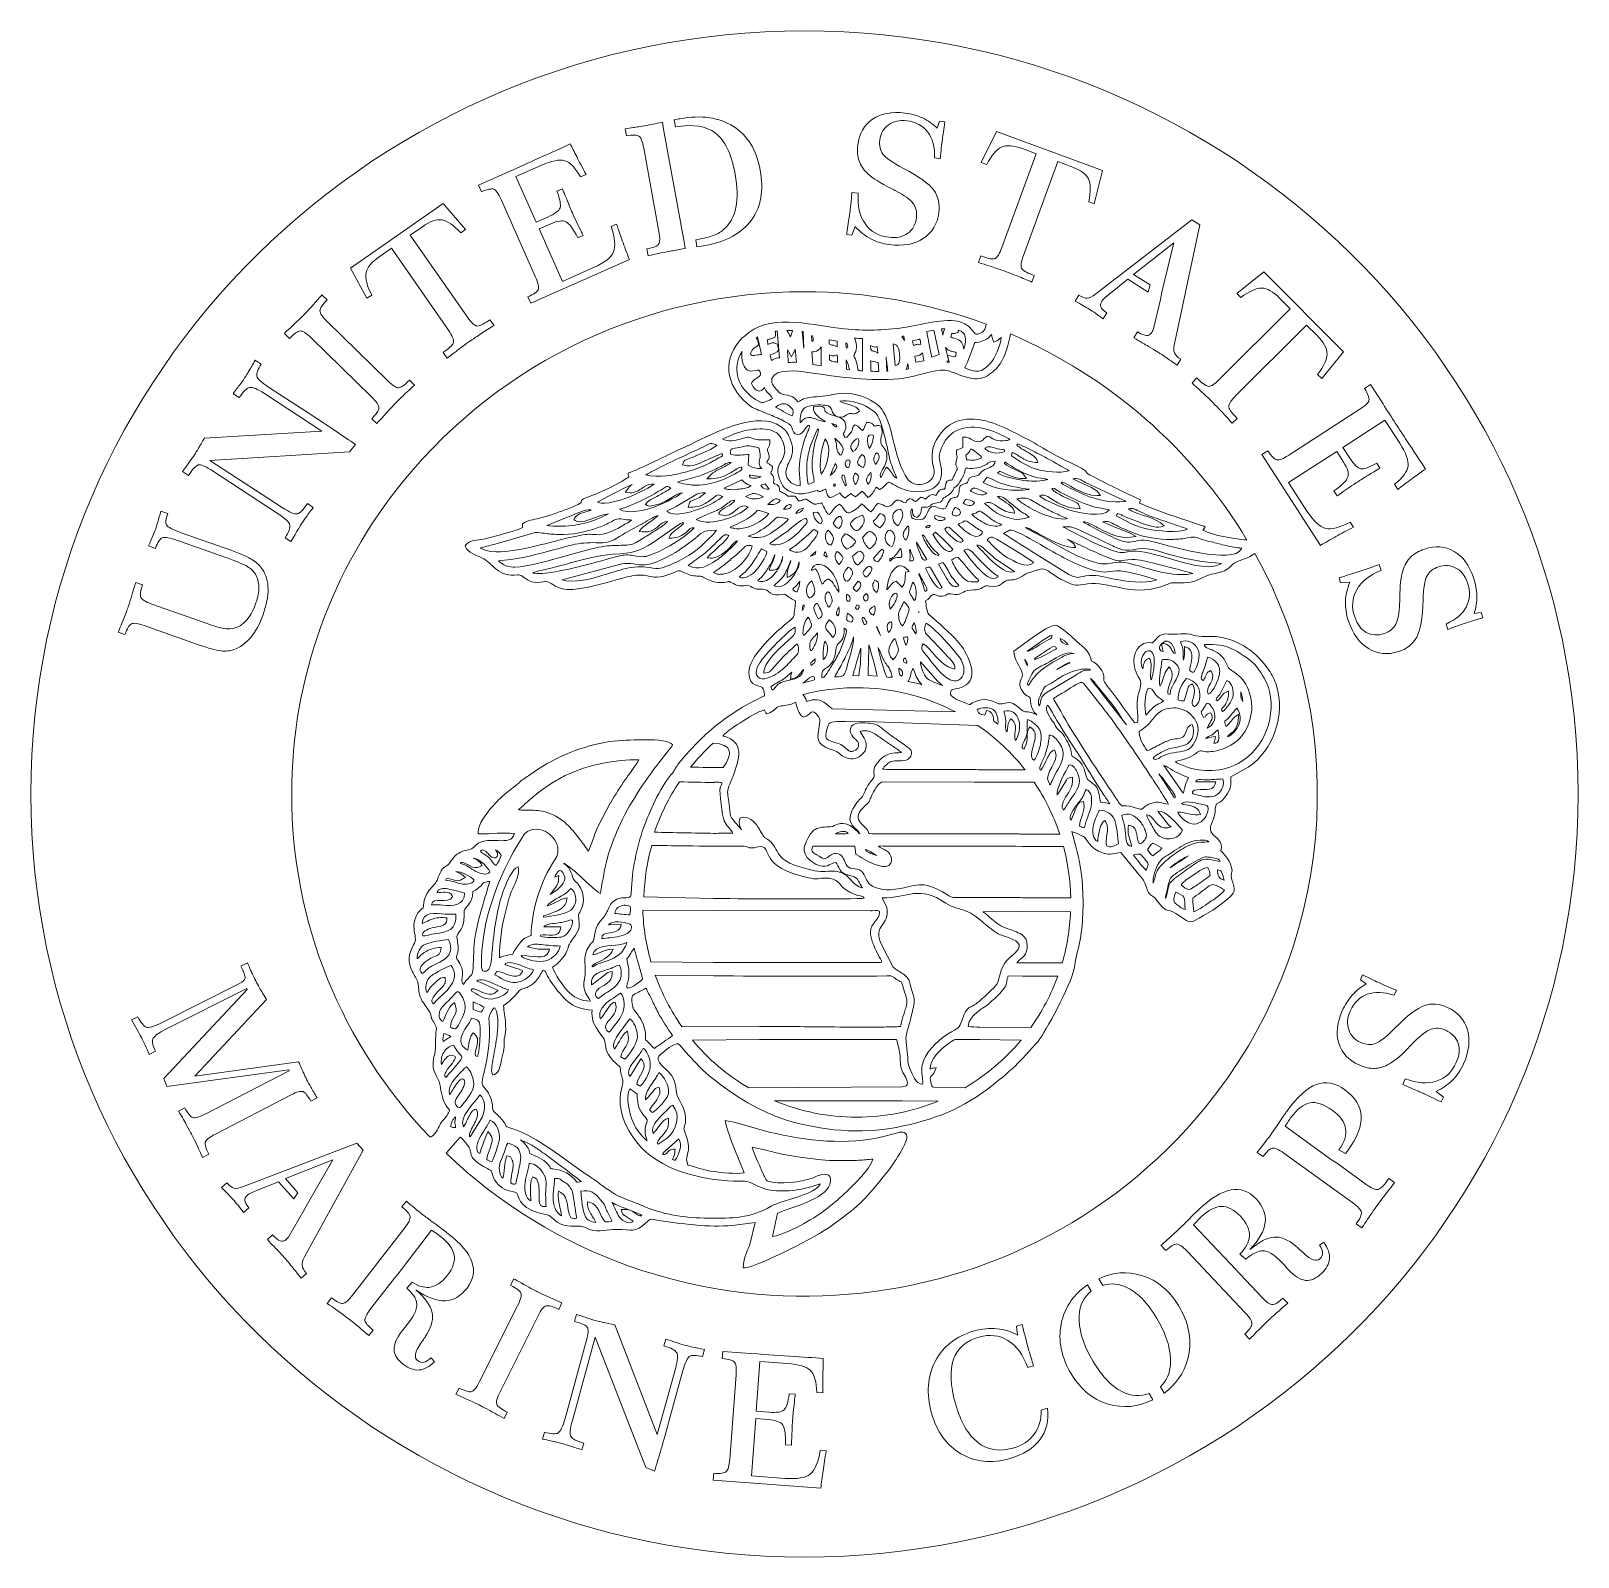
# Model space of a CAD drawing. Header units: centimetres. Extents: x -12.7 to 18.7, y -12.5 to 18.5.
import ezdxf

# ---------------------------------------------------------------- set-up
doc = ezdxf.new("R2010")
doc.units = ezdxf.units.CM
doc.header["$MEASUREMENT"] = 0
doc.layers.add('Plan 1', color=7, linetype='Continuous')

msp = doc.modelspace()

# ---------------------------------------------------------------- linework, layer by layer
at = {"layer": 'Plan 1', "color": 250, "lineweight": 18}
for points, knots in [([(-12.70712, 2.98214), (-12.70712, -5.58093), (-5.66679, -12.5227), (3.01789, -12.5227), (11.70257, -12.5227), (18.7429, -5.58093), (18.7429, 2.98214), (18.7429, 11.5452), (11.70257, 18.48697), (3.01789, 18.48697), (-5.66679, 18.48697), (-12.70712, 11.5452), (-12.70712, 2.98214)], [0, 0, 0, 0, 0.25, 0.25, 0.25, 0.5, 0.5, 0.5, 0.75, 0.75, 0.75, 1, 1, 1, 1]), ([(0.83102, 14.10022), (0.83102, 14.10022), (0.80579, 14.24173), (0.80579, 14.24173), (0.80579, 14.24173), (0.8232, 14.2449), (0.8232, 14.2449), (0.97725, 14.27301), (1.09505, 14.30317), (1.17601, 14.33469), (1.25639, 14.36606), (1.32511, 14.40708), (1.38093, 14.45754), (1.50537, 14.56326), (1.58685, 14.71067), (1.62434, 14.89902), (1.66184, 15.08734), (1.65638, 15.31432), (1.6079, 15.57987), (1.53353, 15.98752), (1.40112, 16.26504), (1.21, 16.4129), (1.02568, 16.55607), (0.75434, 16.59755), (0.39654, 16.538), (0.39654, 16.538), (0.37099, 16.68144), (0.37099, 16.68144), (0.41389, 16.68984), (0.45191, 16.69704), (0.48497, 16.70307), (0.9214, 16.7827), (1.284, 16.73056), (1.57286, 16.546), (1.86173, 16.36147), (2.04331, 16.06568), (2.11745, 15.65923), (2.19239, 15.24859), (2.13335, 14.91011), (1.93955, 14.64495), (1.74633, 14.37987), (1.43275, 14.20745), (0.99994, 14.12848), (0.95747, 14.12073), (0.90105, 14.11129), (0.83102, 14.10022)], [0, 0, 0, 0, 0.06666667, 0.06666667, 0.06666667, 0.13333333, 0.13333333, 0.13333333, 0.2, 0.2, 0.2, 0.26666667, 0.26666667, 0.26666667, 0.33333333, 0.33333333, 0.33333333, 0.4, 0.4, 0.4, 0.46666667, 0.46666667, 0.46666667, 0.53333333, 0.53333333, 0.53333333, 0.6, 0.6, 0.6, 0.66666667, 0.66666667, 0.66666667, 0.73333333, 0.73333333, 0.73333333, 0.8, 0.8, 0.8, 0.86666667, 0.86666667, 0.86666667, 0.93333333, 0.93333333, 0.93333333, 1, 1, 1, 1]), ([(3.96532, 15.03148), (3.97211, 15.10491), (3.97814, 15.16253), (3.98341, 15.20423), (3.98341, 15.20423), (4.10979, 15.18827), (4.10979, 15.18827), (4.09195, 14.93502), (4.1385, 14.72952), (4.24813, 14.57137), (4.35845, 14.41372), (4.51941, 14.32152), (4.73043, 14.2949), (4.88519, 14.27538), (5.01312, 14.30099), (5.11425, 14.37239), (5.216, 14.4437), (5.27553, 14.55043), (5.29352, 14.6931), (5.30773, 14.80556), (5.28488, 14.90181), (5.22563, 14.98237), (5.1664, 15.06293), (5.0494, 15.14833), (4.87536, 15.2391), (4.85399, 15.24977), (4.82103, 15.26621), (4.77701, 15.28713), (4.55349, 15.39947), (4.39705, 15.49845), (4.30655, 15.58418), (4.21978, 15.66578), (4.16016, 15.75314), (4.12719, 15.84696), (4.09471, 15.94014), (4.08623, 16.04807), (4.10154, 16.16961), (4.13069, 16.40054), (4.23134, 16.5752), (4.40338, 16.6923), (4.57546, 16.80999), (4.79328, 16.85193), (5.05626, 16.81874), (5.18625, 16.80235), (5.30669, 16.76871), (5.41707, 16.71856), (5.52796, 16.66771), (5.62811, 16.59978), (5.71803, 16.51411), (5.71803, 16.51411), (5.7643, 16.652), (5.7643, 16.652), (5.7643, 16.652), (5.87313, 16.63828), (5.87313, 16.63828), (5.86116, 16.563), (5.85036, 16.4968), (5.84121, 16.43899), (5.83216, 16.38179), (5.82546, 16.33351), (5.82051, 16.29421), (5.81303, 16.23496), (5.80578, 16.17261), (5.79926, 16.10646), (5.79269, 16.03974), (5.7861, 15.96811), (5.77885, 15.89102), (5.77885, 15.89102), (5.66336, 15.90558), (5.66336, 15.90558), (5.66959, 16.12528), (5.62354, 16.30064), (5.52519, 16.4316), (5.42738, 16.56186), (5.28476, 16.63882), (5.09675, 16.66253), (4.95165, 16.68083), (4.82841, 16.6534), (4.72651, 16.58089), (4.62515, 16.50769), (4.56607, 16.40458), (4.54922, 16.27097), (4.53493, 16.15791), (4.55606, 16.06249), (4.61251, 15.98413), (4.66965, 15.90628), (4.80445, 15.81127), (5.01822, 15.69954), (5.34599, 15.52735), (5.55504, 15.37812), (5.64612, 15.253), (5.73712, 15.12729), (5.77126, 14.97431), (5.74846, 14.79356), (5.71946, 14.56381), (5.61344, 14.39047), (5.43077, 14.27162), (5.24749, 14.15287), (5.01924, 14.11106), (4.74476, 14.1457), (4.60571, 14.16323), (4.47862, 14.20262), (4.36343, 14.26319), (4.2489, 14.32433), (4.14342, 14.40827), (4.04809, 14.51427), (4.04809, 14.51427), (3.98045, 14.33856), (3.98045, 14.33856), (3.98045, 14.33856), (3.87585, 14.35176), (3.87585, 14.35176), (3.88103, 14.39287), (3.88897, 14.45083), (3.89957, 14.52503), (3.92095, 14.66546), (3.93423, 14.75593), (3.93949, 14.79763), (3.9439, 14.83269), (3.95253, 14.91085), (3.96532, 15.03148)], [0, 0, 0, 0, 0.025, 0.025, 0.025, 0.05, 0.05, 0.05, 0.075, 0.075, 0.075, 0.1, 0.1, 0.1, 0.125, 0.125, 0.125, 0.15, 0.15, 0.15, 0.175, 0.175, 0.175, 0.2, 0.2, 0.2, 0.225, 0.225, 0.225, 0.25, 0.25, 0.25, 0.275, 0.275, 0.275, 0.3, 0.3, 0.3, 0.325, 0.325, 0.325, 0.35, 0.35, 0.35, 0.375, 0.375, 0.375, 0.4, 0.4, 0.4, 0.425, 0.425, 0.425, 0.45, 0.45, 0.45, 0.475, 0.475, 0.475, 0.5, 0.5, 0.5, 0.525, 0.525, 0.525, 0.55, 0.55, 0.55, 0.575, 0.575, 0.575, 0.6, 0.6, 0.6, 0.625, 0.625, 0.625, 0.65, 0.65, 0.65, 0.675, 0.675, 0.675, 0.7, 0.7, 0.7, 0.725, 0.725, 0.725, 0.75, 0.75, 0.75, 0.775, 0.775, 0.775, 0.8, 0.8, 0.8, 0.825, 0.825, 0.825, 0.85, 0.85, 0.85, 0.875, 0.875, 0.875, 0.9, 0.9, 0.9, 0.925, 0.925, 0.925, 0.95, 0.95, 0.95, 0.975, 0.975, 0.975, 1, 1, 1, 1]), ([(0.05896, 14.41395), (0.05896, 14.41395), (-0.25015, 16.10808), (-0.25015, 16.10808), (-0.27455, 16.24176), (-0.30702, 16.32131), (-0.3472, 16.34808), (-0.38799, 16.37469), (-0.47329, 16.37708), (-0.60382, 16.35577), (-0.60382, 16.35577), (-0.63007, 16.49965), (-0.63007, 16.49965), (-0.57787, 16.50544), (-0.52168, 16.51322), (-0.46079, 16.52247), (-0.40052, 16.53161), (-0.30978, 16.54691), (-0.18928, 16.5689), (-0.12276, 16.58105), (-0.01456, 16.60264), (0.13466, 16.6336), (0.13466, 16.6336), (0.15153, 16.49357), (0.15153, 16.49357), (0.15153, 16.49357), (0.57021, 14.19877), (0.57021, 14.19877), (0.57021, 14.19877), (0.59106, 14.06347), (0.59106, 14.06347), (0.47258, 14.04521), (0.38058, 14.02971), (0.3146, 14.01768), (0.23128, 14.00249), (0.15056, 13.98652), (0.07295, 13.9705), (-0.00514, 13.95379), (-0.08242, 13.93596), (-0.15889, 13.91707), (-0.15889, 13.91707), (-0.18445, 14.05733), (-0.18445, 14.05733), (-0.05438, 14.08107), (0.02459, 14.11345), (0.05301, 14.15455), (0.08093, 14.19496), (0.08313, 14.28147), (0.05896, 14.41395)], [0, 0, 0, 0, 0.0625, 0.0625, 0.0625, 0.125, 0.125, 0.125, 0.1875, 0.1875, 0.1875, 0.25, 0.25, 0.25, 0.3125, 0.3125, 0.3125, 0.375, 0.375, 0.375, 0.4375, 0.4375, 0.4375, 0.5, 0.5, 0.5, 0.5625, 0.5625, 0.5625, 0.625, 0.625, 0.625, 0.6875, 0.6875, 0.6875, 0.75, 0.75, 0.75, 0.8125, 0.8125, 0.8125, 0.875, 0.875, 0.875, 0.9375, 0.9375, 0.9375, 1, 1, 1, 1]), ([(7.72856, 15.99223), (7.72856, 15.99223), (7.44767, 16.09532), (7.44767, 16.09532), (7.26517, 16.16229), (7.12381, 16.17327), (7.02277, 16.12792), (6.92176, 16.08257), (6.82144, 15.96489), (6.72169, 15.77624), (6.72169, 15.77624), (6.61243, 15.81634), (6.61243, 15.81634), (6.61243, 15.81634), (6.92085, 16.44446), (6.92085, 16.44446), (6.92085, 16.44446), (9.07639, 15.65338), (9.07639, 15.65338), (9.07639, 15.65338), (8.90529, 14.97487), (8.90529, 14.97487), (8.90529, 14.97487), (8.79487, 15.01537), (8.79487, 15.01537), (8.84011, 15.22532), (8.83916, 15.38018), (8.79239, 15.47911), (8.74506, 15.57827), (8.63129, 15.66092), (8.45051, 15.72728), (8.45051, 15.72728), (8.16791, 15.83098), (8.16791, 15.83098), (8.16791, 15.83098), (7.46877, 13.926), (7.46877, 13.926), (7.42109, 13.79613), (7.4083, 13.70996), (7.42995, 13.66631), (7.45101, 13.62289), (7.52542, 13.57804), (7.65184, 13.53163), (7.65184, 13.53163), (7.68903, 13.518), (7.68903, 13.518), (7.68903, 13.518), (7.63991, 13.38413), (7.63991, 13.38413), (7.54132, 13.42681), (7.44726, 13.46586), (7.35793, 13.5019), (7.26859, 13.53793), (7.18719, 13.56911), (7.11453, 13.59577), (7.06419, 13.61426), (6.99912, 13.63683), (6.91991, 13.6633), (6.84014, 13.68998), (6.71739, 13.73049), (6.55181, 13.78347), (6.55181, 13.78347), (6.60094, 13.91733), (6.60094, 13.91733), (6.60094, 13.91733), (6.63929, 13.90326), (6.63929, 13.90326), (6.76286, 13.85791), (6.84688, 13.8446), (6.89162, 13.86389), (6.93577, 13.88338), (6.98177, 13.95736), (7.02943, 14.08725), (7.02943, 14.08725), (7.72856, 15.99223), (7.72856, 15.99223)], [0, 0, 0, 0, 0.04, 0.04, 0.04, 0.08, 0.08, 0.08, 0.12, 0.12, 0.12, 0.16, 0.16, 0.16, 0.2, 0.2, 0.2, 0.24, 0.24, 0.24, 0.28, 0.28, 0.28, 0.32, 0.32, 0.32, 0.36, 0.36, 0.36, 0.4, 0.4, 0.4, 0.44, 0.44, 0.44, 0.48, 0.48, 0.48, 0.52, 0.52, 0.52, 0.56, 0.56, 0.56, 0.6, 0.6, 0.6, 0.64, 0.64, 0.64, 0.68, 0.68, 0.68, 0.72, 0.72, 0.72, 0.76, 0.76, 0.76, 0.8, 0.8, 0.8, 0.84, 0.84, 0.84, 0.88, 0.88, 0.88, 0.92, 0.92, 0.92, 0.96, 0.96, 0.96, 1, 1, 1, 1]), ([(-2.45079, 13.48657), (-2.45079, 13.48657), (-3.1499, 15.0617), (-3.1499, 15.0617), (-3.20479, 15.18537), (-3.25508, 15.25506), (-3.30016, 15.27104), (-3.34605, 15.28732), (-3.42953, 15.26961), (-3.55139, 15.2182), (-3.55139, 15.2182), (-3.61071, 15.35188), (-3.61071, 15.35188), (-3.61071, 15.35188), (-3.18297, 15.54174), (-3.18297, 15.54174), (-2.88107, 15.67572), (-2.60975, 15.79746), (-2.37013, 15.90649), (-2.12997, 16.01578), (-1.92152, 16.11094), (-1.74425, 16.19231), (-1.70607, 16.11525), (-1.66256, 16.02921), (-1.61348, 15.93365), (-1.56495, 15.83786), (-1.50146, 15.71735), (-1.42308, 15.57082), (-1.42308, 15.57082), (-1.53393, 15.5216), (-1.53393, 15.5216), (-1.64129, 15.70795), (-1.74841, 15.8171), (-1.85575, 15.85012), (-1.96308, 15.88315), (-2.12495, 15.85132), (-2.34107, 15.75539), (-2.34107, 15.75539), (-2.84961, 15.52969), (-2.84961, 15.52969), (-2.84961, 15.52969), (-2.43726, 14.60064), (-2.43726, 14.60064), (-2.43726, 14.60064), (-2.20274, 14.70471), (-2.20274, 14.70471), (-2.05404, 14.77071), (-1.96955, 14.83422), (-1.9504, 14.89473), (-1.93127, 14.95524), (-1.95255, 15.06779), (-2.01372, 15.23262), (-2.01372, 15.23262), (-1.9027, 15.27991), (-1.9027, 15.27991), (-1.88948, 15.24712), (-1.87039, 15.19961), (-1.8454, 15.13734), (-1.78199, 14.97947), (-1.73905, 14.87518), (-1.71628, 14.82394), (-1.67823, 14.73816), (-1.61057, 14.59619), (-1.51352, 14.39859), (-1.49881, 14.36845), (-1.48836, 14.34641), (-1.48218, 14.33248), (-1.48218, 14.33248), (-1.59248, 14.28355), (-1.59248, 14.28355), (-1.68346, 14.46451), (-1.76247, 14.57343), (-1.82934, 14.60845), (-1.89646, 14.644), (-2.00046, 14.63048), (-2.14192, 14.56769), (-2.14192, 14.56769), (-2.37644, 14.46362), (-2.37644, 14.46362), (-2.37644, 14.46362), (-1.90326, 13.39756), (-1.90326, 13.39756), (-1.90326, 13.39756), (-1.27219, 13.67765), (-1.27219, 13.67765), (-1.0483, 13.77704), (-0.91275, 13.88319), (-0.86633, 13.99645), (-0.81937, 14.10998), (-0.83551, 14.28149), (-0.91465, 14.51239), (-0.91465, 14.51239), (-0.80381, 14.56158), (-0.80381, 14.56158), (-0.75717, 14.42494), (-0.71232, 14.29683), (-0.66918, 14.17864), (-0.62549, 14.06069), (-0.58318, 13.9488), (-0.54114, 13.84211), (-0.54114, 13.84211), (-2.54572, 12.95239), (-2.54572, 12.95239), (-2.54572, 12.95239), (-2.60358, 13.08271), (-2.60358, 13.08271), (-2.48271, 13.13636), (-2.41358, 13.1864), (-2.3956, 13.23304), (-2.37795, 13.27887), (-2.39616, 13.36346), (-2.45079, 13.48657)], [0, 0, 0, 0, 0.02702703, 0.02702703, 0.02702703, 0.05405405, 0.05405405, 0.05405405, 0.08108108, 0.08108108, 0.08108108, 0.10810811, 0.10810811, 0.10810811, 0.13513514, 0.13513514, 0.13513514, 0.16216216, 0.16216216, 0.16216216, 0.18918919, 0.18918919, 0.18918919, 0.21621622, 0.21621622, 0.21621622, 0.24324324, 0.24324324, 0.24324324, 0.27027027, 0.27027027, 0.27027027, 0.2972973, 0.2972973, 0.2972973, 0.32432432, 0.32432432, 0.32432432, 0.35135135, 0.35135135, 0.35135135, 0.37837838, 0.37837838, 0.37837838, 0.40540541, 0.40540541, 0.40540541, 0.43243243, 0.43243243, 0.43243243, 0.45945946, 0.45945946, 0.45945946, 0.48648649, 0.48648649, 0.48648649, 0.51351351, 0.51351351, 0.51351351, 0.54054054, 0.54054054, 0.54054054, 0.56756757, 0.56756757, 0.56756757, 0.59459459, 0.59459459, 0.59459459, 0.62162162, 0.62162162, 0.62162162, 0.64864865, 0.64864865, 0.64864865, 0.67567568, 0.67567568, 0.67567568, 0.7027027, 0.7027027, 0.7027027, 0.72972973, 0.72972973, 0.72972973, 0.75675676, 0.75675676, 0.75675676, 0.78378378, 0.78378378, 0.78378378, 0.81081081, 0.81081081, 0.81081081, 0.83783784, 0.83783784, 0.83783784, 0.86486486, 0.86486486, 0.86486486, 0.89189189, 0.89189189, 0.89189189, 0.91891892, 0.91891892, 0.91891892, 0.94594595, 0.94594595, 0.94594595, 0.97297297, 0.97297297, 0.97297297, 1, 1, 1, 1]), ([(-5.87574, 13.05492), (-5.87574, 13.05492), (-6.21348, 13.66776), (-6.21348, 13.66776), (-6.21348, 13.66776), (-4.32932, 14.98009), (-4.32932, 14.98009), (-4.32932, 14.98009), (-3.87156, 14.45083), (-3.87156, 14.45083), (-3.87156, 14.45083), (-3.96808, 14.38361), (-3.96808, 14.38361), (-4.11411, 14.54105), (-4.24154, 14.62907), (-4.34943, 14.6475), (-4.4578, 14.66558), (-4.59075, 14.61977), (-4.74876, 14.50969), (-4.74876, 14.50969), (-4.99579, 14.33764), (-4.99579, 14.33764), (-4.99579, 14.33764), (-3.83602, 12.67251), (-3.83602, 12.67251), (-3.75694, 12.55898), (-3.69367, 12.49909), (-3.64552, 12.49177), (-3.59787, 12.48414), (-3.51846, 12.51939), (-3.40795, 12.59635), (-3.40795, 12.59635), (-3.37545, 12.61899), (-3.37545, 12.61899), (-3.37545, 12.61899), (-3.29395, 12.502), (-3.29395, 12.502), (-3.38544, 12.4457), (-3.47138, 12.39104), (-3.55212, 12.33851), (-3.63288, 12.28599), (-3.7051, 12.23717), (-3.76861, 12.19294), (-3.8126, 12.1623), (-3.86842, 12.12194), (-3.93552, 12.07221), (-4.00313, 12.02218), (-4.1067, 11.94483), (-4.24504, 11.83956), (-4.24504, 11.83956), (-4.32652, 11.95657), (-4.32652, 11.95657), (-4.32652, 11.95657), (-4.29302, 11.97991), (-4.29302, 11.97991), (-4.18501, 12.05513), (-4.12593, 12.11634), (-4.11608, 12.16404), (-4.10673, 12.2114), (-4.14096, 12.2915), (-4.22004, 12.40503), (-4.22004, 12.40503), (-5.3798, 14.07016), (-5.3798, 14.07016), (-5.3798, 14.07016), (-5.62536, 13.89915), (-5.62536, 13.89915), (-5.78487, 13.78805), (-5.87493, 13.67854), (-5.8957, 13.56976), (-5.91647, 13.46097), (-5.87758, 13.31131), (-5.78022, 13.12143), (-5.78022, 13.12143), (-5.87574, 13.05492), (-5.87574, 13.05492)], [0, 0, 0, 0, 0.04, 0.04, 0.04, 0.08, 0.08, 0.08, 0.12, 0.12, 0.12, 0.16, 0.16, 0.16, 0.2, 0.2, 0.2, 0.24, 0.24, 0.24, 0.28, 0.28, 0.28, 0.32, 0.32, 0.32, 0.36, 0.36, 0.36, 0.4, 0.4, 0.4, 0.44, 0.44, 0.44, 0.48, 0.48, 0.48, 0.52, 0.52, 0.52, 0.56, 0.56, 0.56, 0.6, 0.6, 0.6, 0.64, 0.64, 0.64, 0.68, 0.68, 0.68, 0.72, 0.72, 0.72, 0.76, 0.76, 0.76, 0.8, 0.8, 0.8, 0.84, 0.84, 0.84, 0.88, 0.88, 0.88, 0.92, 0.92, 0.92, 0.96, 0.96, 0.96, 1, 1, 1, 1]), ([(10.25278, 13.02706), (10.25278, 13.02706), (10.28504, 13.17945), (10.28504, 13.17945), (10.28504, 13.17945), (10.5239, 14.18199), (10.5239, 14.18199), (10.5239, 14.18199), (9.70838, 13.54109), (9.70838, 13.54109), (9.70838, 13.54109), (10.04301, 13.33123), (10.04301, 13.33123), (10.04301, 13.33123), (10.00651, 13.18148), (10.00651, 13.18148), (10.00651, 13.18148), (9.5935, 13.44049), (9.5935, 13.44049), (9.5935, 13.44049), (9.24099, 13.16167), (9.24099, 13.16167), (9.23502, 13.15678), (9.22758, 13.15064), (9.219, 13.14381), (9.13479, 13.0772), (9.08225, 13.02671), (9.06154, 12.99369), (9.03499, 12.95133), (9.02808, 12.91396), (9.04148, 12.88254), (9.05486, 12.85111), (9.09659, 12.80984), (9.16614, 12.75904), (9.16614, 12.75904), (9.09037, 12.63823), (9.09037, 12.63823), (9.03823, 12.67669), (8.98805, 12.71248), (8.93927, 12.74595), (8.89067, 12.77856), (8.84539, 12.8084), (8.80409, 12.83432), (8.76898, 12.85634), (8.72652, 12.88152), (8.67754, 12.91009), (8.62874, 12.93782), (8.57464, 12.9674), (8.51681, 12.99793), (8.51681, 12.99793), (8.59257, 13.11875), (8.59257, 13.11875), (8.66124, 13.07567), (8.71812, 13.0551), (8.76238, 13.05685), (8.80714, 13.05827), (8.86532, 13.08796), (8.93762, 13.14476), (8.93762, 13.14476), (10.88929, 14.64766), (10.88929, 14.64766), (10.88929, 14.64766), (11.05452, 14.54406), (11.05452, 14.54406), (11.05452, 14.54406), (10.5362, 12.12787), (10.5362, 12.12787), (10.5187, 12.04605), (10.51905, 11.98467), (10.53779, 11.94344), (10.55601, 11.90251), (10.60031, 11.85964), (10.67106, 11.81528), (10.67106, 11.81528), (10.5953, 11.69448), (10.5953, 11.69448), (10.47011, 11.78162), (10.37843, 11.84415), (10.32034, 11.88344), (10.26278, 11.92243), (10.21646, 11.95291), (10.18085, 11.97526), (10.13746, 12.00245), (10.08105, 12.03639), (10.01109, 12.07738), (9.94114, 12.11837), (9.84131, 12.17596), (9.71041, 12.2494), (9.71041, 12.2494), (9.78618, 12.37021), (9.78618, 12.37021), (9.86388, 12.32436), (9.92508, 12.30038), (9.96976, 12.29822), (10.01395, 12.29641), (10.04925, 12.31598), (10.07548, 12.35781), (10.08421, 12.37174), (10.09128, 12.3853), (10.09749, 12.39866), (10.1034, 12.4115), (10.10813, 12.42365), (10.11087, 12.43488), (10.11087, 12.43488), (10.25278, 13.02706), (10.25278, 13.02706)], [0, 0, 0, 0, 0.02857143, 0.02857143, 0.02857143, 0.05714286, 0.05714286, 0.05714286, 0.08571429, 0.08571429, 0.08571429, 0.11428571, 0.11428571, 0.11428571, 0.14285714, 0.14285714, 0.14285714, 0.17142857, 0.17142857, 0.17142857, 0.2, 0.2, 0.2, 0.22857143, 0.22857143, 0.22857143, 0.25714286, 0.25714286, 0.25714286, 0.28571429, 0.28571429, 0.28571429, 0.31428571, 0.31428571, 0.31428571, 0.34285714, 0.34285714, 0.34285714, 0.37142857, 0.37142857, 0.37142857, 0.4, 0.4, 0.4, 0.42857143, 0.42857143, 0.42857143, 0.45714286, 0.45714286, 0.45714286, 0.48571429, 0.48571429, 0.48571429, 0.51428571, 0.51428571, 0.51428571, 0.54285714, 0.54285714, 0.54285714, 0.57142857, 0.57142857, 0.57142857, 0.6, 0.6, 0.6, 0.62857143, 0.62857143, 0.62857143, 0.65714286, 0.65714286, 0.65714286, 0.68571429, 0.68571429, 0.68571429, 0.71428571, 0.71428571, 0.71428571, 0.74285714, 0.74285714, 0.74285714, 0.77142857, 0.77142857, 0.77142857, 0.8, 0.8, 0.8, 0.82857143, 0.82857143, 0.82857143, 0.85714286, 0.85714286, 0.85714286, 0.88571429, 0.88571429, 0.88571429, 0.91428571, 0.91428571, 0.91428571, 0.94285714, 0.94285714, 0.94285714, 0.97142857, 0.97142857, 0.97142857, 1, 1, 1, 1]), ([(12.89377, 12.84155), (12.89377, 12.84155), (12.68253, 13.05347), (12.68253, 13.05347), (12.5453, 13.19114), (12.42174, 13.26072), (12.31098, 13.26216), (12.20028, 13.26364), (12.05969, 13.1992), (11.88971, 13.07021), (11.88971, 13.07021), (11.80755, 13.15265), (11.80755, 13.15265), (11.80755, 13.15265), (12.35203, 13.59218), (12.35203, 13.59218), (12.35203, 13.59218), (13.97309, 11.96601), (13.97309, 11.96601), (13.97309, 11.96601), (13.53186, 11.42291), (13.53186, 11.42291), (13.53186, 11.42291), (13.44882, 11.5062), (13.44882, 11.5062), (13.57837, 11.67749), (13.64281, 11.81831), (13.6421, 11.92775), (13.64097, 12.03762), (13.57267, 12.16053), (13.43672, 12.29691), (13.43672, 12.29691), (13.22419, 12.5101), (13.22419, 12.5101), (13.22419, 12.5101), (11.78704, 11.07749), (11.78704, 11.07749), (11.68906, 10.97981), (11.64113, 10.90708), (11.64236, 10.85838), (11.64315, 10.8101), (11.69171, 10.73808), (11.78678, 10.6427), (11.78678, 10.6427), (11.81477, 10.61465), (11.81477, 10.61465), (11.81477, 10.61465), (11.71377, 10.51398), (11.71377, 10.51398), (11.64236, 10.59424), (11.57354, 10.66932), (11.50773, 10.73967), (11.44191, 10.81), (11.38126, 10.87258), (11.3266, 10.92741), (11.28874, 10.96538), (11.23927, 11.01329), (11.1786, 11.07067), (11.11752, 11.12851), (11.0233, 11.21698), (10.89548, 11.33483), (10.89548, 11.33483), (10.99647, 11.43551), (10.99647, 11.43551), (10.99647, 11.43551), (11.02531, 11.4066), (11.02531, 11.4066), (11.11823, 11.31335), (11.18882, 11.26587), (11.23751, 11.2645), (11.28576, 11.26356), (11.35867, 11.31126), (11.45666, 11.40894), (11.45666, 11.40894), (12.89377, 12.84155), (12.89377, 12.84155)], [0, 0, 0, 0, 0.04, 0.04, 0.04, 0.08, 0.08, 0.08, 0.12, 0.12, 0.12, 0.16, 0.16, 0.16, 0.2, 0.2, 0.2, 0.24, 0.24, 0.24, 0.28, 0.28, 0.28, 0.32, 0.32, 0.32, 0.36, 0.36, 0.36, 0.4, 0.4, 0.4, 0.44, 0.44, 0.44, 0.48, 0.48, 0.48, 0.52, 0.52, 0.52, 0.56, 0.56, 0.56, 0.6, 0.6, 0.6, 0.64, 0.64, 0.64, 0.68, 0.68, 0.68, 0.72, 0.72, 0.72, 0.76, 0.76, 0.76, 0.8, 0.8, 0.8, 0.84, 0.84, 0.84, 0.88, 0.88, 0.88, 0.92, 0.92, 0.92, 0.96, 0.96, 0.96, 1, 1, 1, 1]), ([(-7.45106, 12.23934), (-7.45106, 12.23934), (-7.55569, 12.34155), (-7.55569, 12.34155), (-7.52672, 12.36947), (-7.48536, 12.40831), (-7.43211, 12.45764), (-7.29784, 12.58118), (-7.20917, 12.66499), (-7.16703, 12.70815), (-7.11128, 12.76525), (-7.01301, 12.87374), (-6.8727, 13.03311), (-6.83701, 13.0732), (-6.81019, 13.10326), (-6.79192, 13.12371), (-6.79192, 13.12371), (-6.68598, 13.02285), (-6.68598, 13.02285), (-6.78264, 12.92387), (-6.83131, 12.8496), (-6.83199, 12.79919), (-6.83229, 12.74919), (-6.78444, 12.67693), (-6.68721, 12.58199), (-6.68721, 12.58199), (-5.4551, 11.37888), (-5.4551, 11.37888), (-5.35437, 11.28053), (-5.28012, 11.23357), (-5.23189, 11.23674), (-5.18324, 11.24031), (-5.11102, 11.29161), (-5.01438, 11.39059), (-5.01438, 11.39059), (-4.91235, 11.29096), (-4.91235, 11.29096), (-5.02488, 11.18619), (-5.10883, 11.10634), (-5.16504, 11.05224), (-5.22129, 10.99813), (-5.26559, 10.9545), (-5.29837, 10.92094), (-5.33499, 10.88344), (-5.38094, 10.83463), (-5.43666, 10.77406), (-5.49241, 10.71351), (-5.57279, 10.62507), (-5.6774, 10.50746), (-5.6774, 10.50746), (-5.77943, 10.60709), (-5.77943, 10.60709), (-5.68192, 10.70694), (-5.63326, 10.78121), (-5.63342, 10.83077), (-5.634, 10.87987), (-5.68226, 10.9517), (-5.77949, 11.04665), (-5.77949, 11.04665), (-7.0116, 12.24976), (-7.0116, 12.24976), (-7.11058, 12.34641), (-7.18398, 12.39336), (-7.23308, 12.39106), (-7.28219, 12.38873), (-7.3544, 12.33833), (-7.45106, 12.23934)], [0, 0, 0, 0, 0.04545455, 0.04545455, 0.04545455, 0.09090909, 0.09090909, 0.09090909, 0.13636364, 0.13636364, 0.13636364, 0.18181818, 0.18181818, 0.18181818, 0.22727273, 0.22727273, 0.22727273, 0.27272727, 0.27272727, 0.27272727, 0.31818182, 0.31818182, 0.31818182, 0.36363636, 0.36363636, 0.36363636, 0.40909091, 0.40909091, 0.40909091, 0.45454545, 0.45454545, 0.45454545, 0.5, 0.5, 0.5, 0.54545455, 0.54545455, 0.54545455, 0.59090909, 0.59090909, 0.59090909, 0.63636364, 0.63636364, 0.63636364, 0.68181818, 0.68181818, 0.68181818, 0.72727273, 0.72727273, 0.72727273, 0.77272727, 0.77272727, 0.77272727, 0.81818182, 0.81818182, 0.81818182, 0.86363636, 0.86363636, 0.86363636, 0.90909091, 0.90909091, 0.90909091, 0.95454545, 0.95454545, 0.95454545, 1, 1, 1, 1]), ([(-4.5928, -3.99166), (-6.39641, -2.10642), (-7.40697, 0.36763), (-7.40697, 2.98214), (-7.40697, 5.31589), (-6.60259, 7.54679), (-5.12663, 9.35255), (-3.12702, 11.79897), (-0.13701, 13.18681), (3.01789, 13.18681), (4.27863, 13.18681), (5.52762, 12.9667), (6.70979, 12.52841), (6.69206, 12.43123), (6.66997, 12.35903), (6.55505, 12.33103), (6.5349, 12.32612), (6.50891, 12.32162), (6.49009, 12.33319), (6.46709, 12.3473), (6.42835, 12.40758), (6.40793, 12.43078), (6.34587, 12.5013), (6.26792, 12.54416), (6.17971, 12.57436), (5.90951, 12.66685), (5.32748, 12.5049), (5.03464, 12.46058), (4.62001, 12.39782), (4.24148, 12.39552), (3.82451, 12.4338), (3.26032, 12.48561), (2.37279, 12.75804), (1.88956, 12.35702), (1.82809, 12.30598), (1.75697, 12.25871), (1.70467, 12.19826), (1.30832, 11.74028), (1.46727, 11.19539), (1.92744, 10.85716), (1.96404, 10.83026), (2.03636, 10.80231), (2.07895, 10.78448), (2.15966, 10.75068), (2.241, 10.71834), (2.32187, 10.68485), (2.41729, 10.64531), (2.51987, 10.60331), (2.61006, 10.55313), (2.66405, 10.52308), (2.74939, 10.49644), (2.76196, 10.42779), (2.78813, 10.28471), (2.89514, 10.23126), (2.99433, 10.35284), (3.01244, 10.37505), (3.08026, 10.49835), (3.11925, 10.47095), (3.12004, 10.47022), (3.12085, 10.46949), (3.12164, 10.46879), (3.12191, 10.46748), (3.12217, 10.46619), (3.12244, 10.46493), (3.12773, 10.43206), (3.05495, 10.28077), (3.04082, 10.2412), (2.96462, 10.02807), (2.91576, 9.81734), (2.91131, 9.58991), (2.90904, 9.47355), (2.92963, 9.35788), (2.93041, 9.2431), (2.75153, 9.25048), (2.59621, 9.40778), (2.64888, 9.59097), (2.66553, 9.64884), (2.69417, 9.70048), (2.71996, 9.75443), (2.79929, 9.92031), (2.79155, 10.04406), (2.7182, 10.21348), (2.66409, 10.33839), (2.65016, 10.36019), (2.54311, 10.44027), (2.44915, 10.51051), (2.36673, 10.54094), (2.24949, 10.55672), (1.70069, 10.63058), (0.99398, 10.21758), (0.50465, 9.99504), (0.33291, 9.91693), (0.16302, 9.83139), (-0.00724, 9.74981), (-0.10863, 9.70125), (-0.21031, 9.65305), (-0.31281, 9.60691), (-0.38611, 9.57393), (-0.46365, 9.53884), (-0.53979, 9.51311), (-0.53979, 9.51311), (-0.56704, 9.50391), (-0.56704, 9.50391), (-0.56704, 9.50391), (-0.56335, 9.47537), (-0.56335, 9.47537), (-0.55978, 9.44761), (-0.55649, 9.43973), (-0.55105, 9.42962), (-0.78646, 9.26124), (-1.17784, 9.08592), (-1.44457, 8.99324), (-1.48015, 8.98088), (-1.51893, 8.96302), (-1.52204, 8.92031), (-1.52233, 8.91635), (-1.52166, 8.90911), (-1.52234, 8.90573), (-1.52381, 8.90311), (-1.53031, 8.89887), (-1.53267, 8.89733), (-1.61037, 8.84712), (-1.7227, 8.80453), (-1.80942, 8.7713), (-1.90173, 8.73593), (-1.9949, 8.70347), (-2.08814, 8.67068), (-2.18601, 8.63625), (-2.28216, 8.60516), (-2.38333, 8.5813), (-2.48146, 8.55817), (-2.62362, 8.53806), (-2.70374, 8.47794), (-2.70374, 8.47794), (-2.71605, 8.46869), (-2.71605, 8.46869), (-2.71605, 8.46869), (-2.71761, 8.45338), (-2.71761, 8.45338), (-2.72038, 8.42564), (-2.71189, 8.41494), (-2.70561, 8.39719), (-2.75131, 8.37438), (-2.81259, 8.35463), (-2.85651, 8.34002), (-2.94781, 8.30961), (-3.04073, 8.28258), (-3.13348, 8.25694), (-3.27378, 8.21817), (-3.42138, 8.17865), (-3.56434, 8.15141), (-3.66505, 8.13223), (-3.81159, 8.13511), (-3.87014, 8.0358), (-3.87014, 8.0358), (-3.87854, 8.02156), (-3.87854, 8.02156), (-3.87854, 8.02156), (-3.87291, 8.00603), (-3.87291, 8.00603), (-3.82992, 7.8873), (-3.64729, 7.8343), (-3.54118, 7.78373), (-3.42092, 7.72639), (-3.35534, 7.63684), (-3.2558, 7.55625), (-3.1191, 7.44553), (-2.99852, 7.42163), (-2.82342, 7.43338), (-2.78375, 7.43604), (-2.7526, 7.42821), (-2.7189, 7.40745), (-2.68253, 7.38504), (-2.65092, 7.35546), (-2.61383, 7.33283), (-2.55897, 7.29931), (-2.50267, 7.28427), (-2.43846, 7.28233), (-2.15052, 7.27369), (-2.33659, 7.37363), (-2.04048, 7.20591), (-1.8806, 7.11535), (-1.73936, 7.13285), (-1.56401, 7.15479), (-1.2678, 7.19187), (-0.99018, 7.28269), (-0.70448, 7.36349), (-0.57949, 7.39884), (-0.43478, 7.43325), (-0.30394, 7.43156), (-0.22943, 7.43063), (-0.17467, 7.41585), (-0.10351, 7.40069), (0.06696, 7.36436), (0.21634, 7.41979), (0.37287, 7.48573), (0.45116, 7.51868), (0.45628, 7.53956), (0.53418, 7.49754), (0.61895, 7.45182), (0.70493, 7.42067), (0.80121, 7.41247), (0.8358, 7.40953), (0.90495, 7.41278), (0.93496, 7.40097), (0.93775, 7.39986), (0.94044, 7.3986), (0.94305, 7.39715), (1.08697, 7.3166), (1.21083, 7.25989), (1.38124, 7.28273), (1.51995, 7.30133), (1.44803, 7.31781), (1.57213, 7.25721), (1.67086, 7.209), (1.71588, 7.19952), (1.81958, 7.22133), (1.87282, 7.23252), (1.91496, 7.20771), (1.95905, 7.17948), (2.05119, 7.12047), (2.1078, 7.15183), (2.20385, 7.13781), (2.29071, 7.12513), (2.28254, 7.07188), (2.37076, 7.04255), (2.45077, 7.01591), (2.53448, 7.03507), (2.6158, 7.04485), (2.65487, 7.01576), (2.68142, 6.99074), (2.72872, 6.96556), (2.76534, 6.94608), (2.80136, 6.92574), (2.83749, 6.90545), (2.83364, 6.85464), (2.82635, 6.80131), (2.82047, 6.75147), (2.81535, 6.70815), (2.80854, 6.61866), (2.79624, 6.57936), (2.77534, 6.54455), (2.63706, 6.43926), (2.59376, 6.40131), (2.36886, 6.20425), (1.88402, 5.77), (1.88708, 5.45309), (1.89038, 5.11186), (2.13359, 5.22724), (2.17747, 5.11783), (2.19647, 5.07042), (2.20684, 5.02487), (2.20612, 4.97484), (1.79925, 4.80054), (1.40497, 4.53297), (1.0702, 4.24635), (1.01403, 4.19826), (0.96205, 4.14678), (0.90919, 4.09518), (0.74897, 3.93882), (0.59822, 3.7749), (0.45807, 3.60029), (0.41385, 3.5452), (0.38274, 3.46245), (0.33801, 3.41559), (0.12803, 3.19545), (-0.11533, 2.66477), (-0.22426, 2.37441), (-0.37642, 1.96878), (-0.47716, 1.51123), (-0.5007, 1.07777), (-0.50299, 1.03524), (-0.49763, 0.93697), (-0.52242, 0.90301), (-0.53219, 0.88964), (-0.54681, 0.88319), (-0.56255, 0.8795), (-0.67017, 0.85425), (-0.72146, 0.89736), (-0.83412, 0.82617), (-0.90581, 0.78088), (-0.95024, 0.69887), (-0.98194, 0.62268), (-1.02576, 0.51736), (-1.06508, 0.47754), (-1.13545, 0.39497), (-1.17906, 0.34379), (-1.20547, 0.29577), (-1.22489, 0.23101), (-1.23934, 0.18277), (-1.25719, 0.01667), (-1.2776, -0.01052), (-1.30155, -0.04241), (-1.32953, -0.05803), (-1.35503, -0.09671), (-1.52003, -0.34698), (-1.39793, -0.52042), (-1.45571, -0.77714), (-1.47744, -0.87367), (-1.47425, -0.98017), (-1.42843, -1.06955), (-1.40594, -1.11339), (-1.35722, -1.17372), (-1.33353, -1.22522), (-1.51979, -1.23103), (-1.6918, -1.14472), (-1.81473, -1.00454), (-1.89675, -0.91102), (-2.06119, -0.66805), (-2.1048, -0.53597), (-2.0922, -0.5276), (-2.07904, -0.52001), (-2.06662, -0.51114), (-2.04385, -0.49487), (-2.02535, -0.47767), (-2.00502, -0.45876), (-1.93254, -0.39144), (-1.86105, -0.31504), (-1.8179, -0.22494), (-1.79681, -0.18091), (-1.78687, -0.15164), (-1.77646, -0.10511), (-1.76661, -0.06108), (-1.71496, 0.00528), (-1.68924, 0.04043), (-1.52811, 0.26063), (-1.55887, 0.25885), (-1.57342, 0.52004), (-1.575, 0.5486), (-1.53329, 0.6057), (-1.52121, 0.63673), (-1.4497, 0.82051), (-1.46062, 0.97585), (-1.57384, 1.13842), (-1.60493, 1.18306), (-1.64268, 1.20409), (-1.67276, 1.24265), (-1.69208, 1.26741), (-1.70466, 1.32079), (-1.71459, 1.35118), (-1.73507, 1.41395), (-1.76117, 1.46718), (-1.80671, 1.51602), (-1.82107, 1.53142), (-1.87301, 1.56108), (-1.87753, 1.57644), (-1.80106, 1.54321), (-1.57572, 1.34136), (-1.53263, 1.30276), (-1.45995, 1.23765), (-1.3882, 1.17155), (-1.31576, 1.10616), (-1.27541, 1.06972), (-1.22075, 1.01671), (-1.17554, 0.98767), (-1.17554, 0.98767), (-1.13105, 0.95908), (-1.13105, 0.95908), (-1.13105, 0.95908), (-1.122, 1.01117), (-1.122, 1.01117), (-1.08284, 1.23657), (-1.04655, 1.4693), (-0.98639, 1.6901), (-0.92986, 1.89762), (-0.84856, 2.09661), (-0.76378, 2.29392), (-0.66027, 2.53489), (-0.5215, 2.77328), (-0.38066, 2.99428), (-0.23941, 3.21592), (-0.08516, 3.43557), (0.08046, 3.63971), (0.08046, 3.63971), (0.25447, 3.86826), (0.25447, 3.86826), (0.28808, 3.90696), (0.30183, 3.91087), (0.32458, 3.96189), (0.32458, 3.96189), (0.33597, 3.98747), (0.33597, 3.98747), (0.33597, 3.98747), (0.31357, 4.00426), (0.31357, 4.00426), (0.29993, 4.01449), (0.29355, 4.01813), (0.27732, 4.02493), (0.11662, 4.09235), (-0.17968, 4.08827), (-0.35656, 4.08313), (-0.59095, 4.07636), (-0.80808, 4.07562), (-1.03996, 4.03132), (-1.60087, 3.92415), (-2.10275, 3.70696), (-2.56436, 3.37297), (-2.63569, 3.32136), (-2.71128, 3.2769), (-2.77741, 3.21821), (-2.86259, 3.14262), (-2.94753, 3.0784), (-3.03689, 3.00902), (-3.15595, 2.91661), (-3.25251, 2.81231), (-3.35118, 2.69863), (-3.44891, 2.58601), (-3.61937, 2.36013), (-3.61556, 2.20674), (-3.61556, 2.20674), (-3.61474, 2.17345), (-3.61474, 2.17345), (-3.61474, 2.17345), (-3.58146, 2.17253), (-3.58146, 2.17253), (-3.34442, 2.16601), (-3.11829, 2.20636), (-2.88055, 2.1807), (-2.88683, 2.14768), (-2.9063, 2.11868), (-2.92466, 2.09018), (-2.97549, 2.01131), (-3.20339, 2.03693), (-3.28531, 2.03865), (-3.34599, 2.03993), (-3.40826, 2.03941), (-3.4683, 2.02972), (-3.56785, 2.01365), (-3.61762, 1.9895), (-3.68679, 1.91921), (-3.70713, 1.89857), (-3.72488, 1.88228), (-3.75126, 1.86934), (-3.79256, 1.8491), (-3.8334, 1.84151), (-3.87774, 1.83191), (-4.01893, 1.80122), (-4.08973, 1.73715), (-4.16937, 1.61667), (-4.20953, 1.55596), (-4.22872, 1.53844), (-4.28794, 1.50265), (-4.37457, 1.45028), (-4.41437, 1.32592), (-4.44561, 1.2358), (-4.44789, 1.22919), (-4.45067, 1.22275), (-4.45381, 1.21651), (-4.48345, 1.1577), (-4.56239, 1.09154), (-4.60551, 1.03549), (-4.68971, 0.92606), (-4.72389, 0.80398), (-4.73268, 0.66849), (-4.8041, 0.61339), (-4.84839, 0.57302), (-4.88398, 0.48166), (-4.91501, 0.40193), (-4.92824, 0.32474), (-4.92025, 0.23947), (-4.91489, 0.18188), (-4.89868, 0.12614), (-4.8937, 0.06937), (-4.88863, 0.01162), (-4.89973, -0.03442), (-4.92883, -0.08469), (-5.04185, -0.27985), (-5.0485, -0.42613), (-4.95255, -0.63062), (-4.92461, -0.69015), (-4.85523, -0.78847), (-4.84236, -0.84589), (-4.81835, -0.95301), (-4.8362, -1.02277), (-4.79264, -1.13737), (-4.74358, -1.26641), (-4.66734, -1.33833), (-4.59623, -1.44897), (-4.57075, -1.48862), (-4.57738, -1.53217), (-4.56164, -1.57774), (-4.53854, -1.64469), (-4.4578, -1.72215), (-4.46619, -1.78585), (-4.48122, -1.89967), (-4.48209, -1.99296), (-4.47997, -2.10734), (-4.47776, -2.22646), (-4.50133, -2.28726), (-4.52237, -2.39882), (-4.55933, -2.59494), (-4.49909, -2.67016), (-4.42329, -2.83368), (-4.40687, -2.86908), (-4.39406, -2.90469), (-4.38879, -2.94356), (-4.37136, -3.07199), (-4.3406, -3.22719), (-4.27346, -3.34031), (-4.25712, -3.36781), (-4.23915, -3.39148), (-4.21801, -3.41532), (-4.21504, -3.41869), (-4.20381, -3.43075), (-4.19919, -3.43752), (-4.22128, -3.51968), (-4.25891, -3.56658), (-4.31427, -3.62994), (-4.34461, -3.66466), (-4.38292, -3.70123), (-4.39791, -3.74582), (-4.42591, -3.80664), (-4.50991, -3.98006), (-4.5928, -3.99166)], [0, 0, 0, 0, 0.00584795, 0.00584795, 0.00584795, 0.01169591, 0.01169591, 0.01169591, 0.01754386, 0.01754386, 0.01754386, 0.02339181, 0.02339181, 0.02339181, 0.02923977, 0.02923977, 0.02923977, 0.03508772, 0.03508772, 0.03508772, 0.04093567, 0.04093567, 0.04093567, 0.04678363, 0.04678363, 0.04678363, 0.05263158, 0.05263158, 0.05263158, 0.05847953, 0.05847953, 0.05847953, 0.06432749, 0.06432749, 0.06432749, 0.07017544, 0.07017544, 0.07017544, 0.07602339, 0.07602339, 0.07602339, 0.08187135, 0.08187135, 0.08187135, 0.0877193, 0.0877193, 0.0877193, 0.09356725, 0.09356725, 0.09356725, 0.0994152, 0.0994152, 0.0994152, 0.10526316, 0.10526316, 0.10526316, 0.11111111, 0.11111111, 0.11111111, 0.11695906, 0.11695906, 0.11695906, 0.12280702, 0.12280702, 0.12280702, 0.12865497, 0.12865497, 0.12865497, 0.13450292, 0.13450292, 0.13450292, 0.14035088, 0.14035088, 0.14035088, 0.14619883, 0.14619883, 0.14619883, 0.15204678, 0.15204678, 0.15204678, 0.15789474, 0.15789474, 0.15789474, 0.16374269, 0.16374269, 0.16374269, 0.16959064, 0.16959064, 0.16959064, 0.1754386, 0.1754386, 0.1754386, 0.18128655, 0.18128655, 0.18128655, 0.1871345, 0.1871345, 0.1871345, 0.19298246, 0.19298246, 0.19298246, 0.19883041, 0.19883041, 0.19883041, 0.20467836, 0.20467836, 0.20467836, 0.21052632, 0.21052632, 0.21052632, 0.21637427, 0.21637427, 0.21637427, 0.22222222, 0.22222222, 0.22222222, 0.22807018, 0.22807018, 0.22807018, 0.23391813, 0.23391813, 0.23391813, 0.23976608, 0.23976608, 0.23976608, 0.24561404, 0.24561404, 0.24561404, 0.25146199, 0.25146199, 0.25146199, 0.25730994, 0.25730994, 0.25730994, 0.26315789, 0.26315789, 0.26315789, 0.26900585, 0.26900585, 0.26900585, 0.2748538, 0.2748538, 0.2748538, 0.28070175, 0.28070175, 0.28070175, 0.28654971, 0.28654971, 0.28654971, 0.29239766, 0.29239766, 0.29239766, 0.29824561, 0.29824561, 0.29824561, 0.30409357, 0.30409357, 0.30409357, 0.30994152, 0.30994152, 0.30994152, 0.31578947, 0.31578947, 0.31578947, 0.32163743, 0.32163743, 0.32163743, 0.32748538, 0.32748538, 0.32748538, 0.33333333, 0.33333333, 0.33333333, 0.33918129, 0.33918129, 0.33918129, 0.34502924, 0.34502924, 0.34502924, 0.35087719, 0.35087719, 0.35087719, 0.35672515, 0.35672515, 0.35672515, 0.3625731, 0.3625731, 0.3625731, 0.36842105, 0.36842105, 0.36842105, 0.37426901, 0.37426901, 0.37426901, 0.38011696, 0.38011696, 0.38011696, 0.38596491, 0.38596491, 0.38596491, 0.39181287, 0.39181287, 0.39181287, 0.39766082, 0.39766082, 0.39766082, 0.40350877, 0.40350877, 0.40350877, 0.40935673, 0.40935673, 0.40935673, 0.41520468, 0.41520468, 0.41520468, 0.42105263, 0.42105263, 0.42105263, 0.42690058, 0.42690058, 0.42690058, 0.43274854, 0.43274854, 0.43274854, 0.43859649, 0.43859649, 0.43859649, 0.44444444, 0.44444444, 0.44444444, 0.4502924, 0.4502924, 0.4502924, 0.45614035, 0.45614035, 0.45614035, 0.4619883, 0.4619883, 0.4619883, 0.46783626, 0.46783626, 0.46783626, 0.47368421, 0.47368421, 0.47368421, 0.47953216, 0.47953216, 0.47953216, 0.48538012, 0.48538012, 0.48538012, 0.49122807, 0.49122807, 0.49122807, 0.49707602, 0.49707602, 0.49707602, 0.50292398, 0.50292398, 0.50292398, 0.50877193, 0.50877193, 0.50877193, 0.51461988, 0.51461988, 0.51461988, 0.52046784, 0.52046784, 0.52046784, 0.52631579, 0.52631579, 0.52631579, 0.53216374, 0.53216374, 0.53216374, 0.5380117, 0.5380117, 0.5380117, 0.54385965, 0.54385965, 0.54385965, 0.5497076, 0.5497076, 0.5497076, 0.55555556, 0.55555556, 0.55555556, 0.56140351, 0.56140351, 0.56140351, 0.56725146, 0.56725146, 0.56725146, 0.57309942, 0.57309942, 0.57309942, 0.57894737, 0.57894737, 0.57894737, 0.58479532, 0.58479532, 0.58479532, 0.59064327, 0.59064327, 0.59064327, 0.59649123, 0.59649123, 0.59649123, 0.60233918, 0.60233918, 0.60233918, 0.60818713, 0.60818713, 0.60818713, 0.61403509, 0.61403509, 0.61403509, 0.61988304, 0.61988304, 0.61988304, 0.62573099, 0.62573099, 0.62573099, 0.63157895, 0.63157895, 0.63157895, 0.6374269, 0.6374269, 0.6374269, 0.64327485, 0.64327485, 0.64327485, 0.64912281, 0.64912281, 0.64912281, 0.65497076, 0.65497076, 0.65497076, 0.66081871, 0.66081871, 0.66081871, 0.66666667, 0.66666667, 0.66666667, 0.67251462, 0.67251462, 0.67251462, 0.67836257, 0.67836257, 0.67836257, 0.68421053, 0.68421053, 0.68421053, 0.69005848, 0.69005848, 0.69005848, 0.69590643, 0.69590643, 0.69590643, 0.70175439, 0.70175439, 0.70175439, 0.70760234, 0.70760234, 0.70760234, 0.71345029, 0.71345029, 0.71345029, 0.71929825, 0.71929825, 0.71929825, 0.7251462, 0.7251462, 0.7251462, 0.73099415, 0.73099415, 0.73099415, 0.73684211, 0.73684211, 0.73684211, 0.74269006, 0.74269006, 0.74269006, 0.74853801, 0.74853801, 0.74853801, 0.75438596, 0.75438596, 0.75438596, 0.76023392, 0.76023392, 0.76023392, 0.76608187, 0.76608187, 0.76608187, 0.77192982, 0.77192982, 0.77192982, 0.77777778, 0.77777778, 0.77777778, 0.78362573, 0.78362573, 0.78362573, 0.78947368, 0.78947368, 0.78947368, 0.79532164, 0.79532164, 0.79532164, 0.80116959, 0.80116959, 0.80116959, 0.80701754, 0.80701754, 0.80701754, 0.8128655, 0.8128655, 0.8128655, 0.81871345, 0.81871345, 0.81871345, 0.8245614, 0.8245614, 0.8245614, 0.83040936, 0.83040936, 0.83040936, 0.83625731, 0.83625731, 0.83625731, 0.84210526, 0.84210526, 0.84210526, 0.84795322, 0.84795322, 0.84795322, 0.85380117, 0.85380117, 0.85380117, 0.85964912, 0.85964912, 0.85964912, 0.86549708, 0.86549708, 0.86549708, 0.87134503, 0.87134503, 0.87134503, 0.87719298, 0.87719298, 0.87719298, 0.88304094, 0.88304094, 0.88304094, 0.88888889, 0.88888889, 0.88888889, 0.89473684, 0.89473684, 0.89473684, 0.9005848, 0.9005848, 0.9005848, 0.90643275, 0.90643275, 0.90643275, 0.9122807, 0.9122807, 0.9122807, 0.91812865, 0.91812865, 0.91812865, 0.92397661, 0.92397661, 0.92397661, 0.92982456, 0.92982456, 0.92982456, 0.93567251, 0.93567251, 0.93567251, 0.94152047, 0.94152047, 0.94152047, 0.94736842, 0.94736842, 0.94736842, 0.95321637, 0.95321637, 0.95321637, 0.95906433, 0.95906433, 0.95906433, 0.96491228, 0.96491228, 0.96491228, 0.97076023, 0.97076023, 0.97076023, 0.97660819, 0.97660819, 0.97660819, 0.98245614, 0.98245614, 0.98245614, 0.98830409, 0.98830409, 0.98830409, 0.99415205, 0.99415205, 0.99415205, 1, 1, 1, 1]), ([(2.14213, 11.91078), (2.10232, 11.91687), (1.95534, 11.87176), (1.92467, 11.91007), (1.91017, 11.92816), (1.94811, 11.98948), (1.95723, 12.00333), (1.99037, 12.05367), (2.03771, 12.05632), (2.07757, 12.10075), (2.07757, 12.10075), (2.08972, 12.11431), (2.08972, 12.11431), (2.08972, 12.11431), (2.08566, 12.13203), (2.08566, 12.13203), (2.07694, 12.17018), (2.06237, 12.21812), (2.03602, 12.25269), (2.04558, 12.25828), (2.05521, 12.26369), (2.06495, 12.26895), (2.06495, 12.26895), (2.14213, 11.91078), (2.14213, 11.91078)], [0, 0, 0, 0, 0.125, 0.125, 0.125, 0.25, 0.25, 0.25, 0.375, 0.375, 0.375, 0.5, 0.5, 0.5, 0.625, 0.625, 0.625, 0.75, 0.75, 0.75, 0.875, 0.875, 0.875, 1, 1, 1, 1]), ([(2.451, 12.12926), (2.38592, 12.17163), (2.3341, 12.13737), (2.27571, 12.11819), (2.26966, 12.15162), (2.26194, 12.19613), (2.26202, 12.21025), (2.27477, 12.21618), (2.31434, 12.22722), (2.32405, 12.23055), (2.35164, 12.24003), (2.39265, 12.24521), (2.4124, 12.26708), (2.43644, 12.29368), (2.42968, 12.34478), (2.42212, 12.38492), (2.43611, 12.38706), (2.45016, 12.38894), (2.46421, 12.3906), (2.46421, 12.3906), (2.51085, 11.8458), (2.51085, 11.8458), (2.51085, 11.8458), (2.50633, 11.84598), (2.50633, 11.84598), (2.4647, 11.84777), (2.42756, 11.83631), (2.39146, 11.81642), (2.38396, 11.81229), (2.3587, 11.7959), (2.34635, 11.79012), (2.3355, 11.80961), (2.32501, 11.86828), (2.31908, 11.90611), (2.37684, 11.92293), (2.4692, 11.9507), (2.48395, 11.99649), (2.49406, 12.02794), (2.47319, 12.07493), (2.46618, 12.10727), (2.46618, 12.10727), (2.46311, 12.12138), (2.46311, 12.12138), (2.46311, 12.12138), (2.451, 12.12926), (2.451, 12.12926)], [0, 0, 0, 0, 0.06666667, 0.06666667, 0.06666667, 0.13333333, 0.13333333, 0.13333333, 0.2, 0.2, 0.2, 0.26666667, 0.26666667, 0.26666667, 0.33333333, 0.33333333, 0.33333333, 0.4, 0.4, 0.4, 0.46666667, 0.46666667, 0.46666667, 0.53333333, 0.53333333, 0.53333333, 0.6, 0.6, 0.6, 0.66666667, 0.66666667, 0.66666667, 0.73333333, 0.73333333, 0.73333333, 0.8, 0.8, 0.8, 0.86666667, 0.86666667, 0.86666667, 0.93333333, 0.93333333, 0.93333333, 1, 1, 1, 1]), ([(4.82077, 10.1734), (4.77161, 10.36989), (4.7262, 10.56548), (4.62606, 10.74361), (4.53303, 10.90907), (4.33838, 11.01095), (4.16408, 11.06938), (3.90993, 11.15459), (3.75471, 11.12879), (3.49983, 11.08113), (3.42462, 11.06708), (3.33864, 11.06256), (3.26199, 11.05508), (3.19297, 11.04837), (3.05611, 11.03806), (2.99461, 11.01097), (2.93886, 10.98642), (2.93717, 10.96292), (2.8857, 10.95092), (2.76697, 11.09801), (2.73324, 11.05935), (2.56261, 11.10843), (2.49687, 11.12734), (2.37365, 11.27055), (2.35649, 11.33684), (2.28453, 11.61484), (2.81083, 11.58871), (2.96696, 11.56629), (3.56151, 11.4809), (4.11584, 11.39105), (4.72108, 11.40469), (5.01408, 11.4113), (5.27218, 11.47503), (5.55141, 11.5534), (5.93082, 11.65983), (5.97512, 11.55169), (6.30999, 11.45143), (6.4557, 11.40781), (6.60264, 11.39991), (6.73657, 11.48157), (6.83194, 11.53972), (6.93205, 11.63505), (6.99591, 11.72613), (7.09361, 11.86542), (7.17827, 12.14238), (7.20314, 12.33113), (9.20094, 11.47293), (10.89437, 10.00749), (12.01307, 8.1433), (11.9962, 8.14425), (11.97935, 8.14542), (11.96256, 8.14714), (11.7116, 8.17288), (11.35, 8.23136), (11.11306, 8.34006), (11.12657, 8.3504), (11.13225, 8.35621), (11.14427, 8.37515), (11.14427, 8.37515), (11.16164, 8.40255), (11.16164, 8.40255), (11.16164, 8.40255), (11.13668, 8.42127), (11.13668, 8.42127), (11.12927, 8.42807), (11.12051, 8.43276), (11.11175, 8.43446), (11.11175, 8.43446), (10.77147, 8.54673), (10.77147, 8.54673), (10.47612, 8.64063), (10.18288, 8.74186), (9.89792, 8.86317), (9.88388, 8.86914), (9.84541, 8.88176), (9.82557, 8.89063), (9.82954, 8.90404), (9.8372, 8.92353), (9.83999, 8.93206), (9.83999, 8.93206), (9.84992, 8.96244), (9.84992, 8.96244), (9.84992, 8.96244), (9.8206, 8.97514), (9.8206, 8.97514), (9.48029, 9.12271), (9.15264, 9.29496), (8.82242, 9.46322), (8.8062, 9.47147), (8.76603, 9.49017), (8.75801, 9.50861), (8.73384, 9.56423), (8.65743, 9.59822), (8.60665, 9.62365), (8.35899, 9.7477), (8.10454, 9.86488), (7.86786, 10.00913), (7.70944, 10.10566), (7.54142, 10.19523), (7.37633, 10.27978), (7.21439, 10.36272), (7.03146, 10.45582), (6.85966, 10.51505), (6.44286, 10.65874), (6.00477, 10.65435), (5.74216, 10.24858), (5.61127, 10.04639), (5.57641, 9.85897), (5.6416, 9.62281), (5.73874, 9.27088), (5.25957, 9.17949), (5.12569, 9.36886), (4.95208, 9.61448), (4.89242, 9.88699), (4.82077, 10.1734)], [0, 0, 0, 0, 0.02631579, 0.02631579, 0.02631579, 0.05263158, 0.05263158, 0.05263158, 0.07894737, 0.07894737, 0.07894737, 0.10526316, 0.10526316, 0.10526316, 0.13157895, 0.13157895, 0.13157895, 0.15789474, 0.15789474, 0.15789474, 0.18421053, 0.18421053, 0.18421053, 0.21052632, 0.21052632, 0.21052632, 0.23684211, 0.23684211, 0.23684211, 0.26315789, 0.26315789, 0.26315789, 0.28947368, 0.28947368, 0.28947368, 0.31578947, 0.31578947, 0.31578947, 0.34210526, 0.34210526, 0.34210526, 0.36842105, 0.36842105, 0.36842105, 0.39473684, 0.39473684, 0.39473684, 0.42105263, 0.42105263, 0.42105263, 0.44736842, 0.44736842, 0.44736842, 0.47368421, 0.47368421, 0.47368421, 0.5, 0.5, 0.5, 0.52631579, 0.52631579, 0.52631579, 0.55263158, 0.55263158, 0.55263158, 0.57894737, 0.57894737, 0.57894737, 0.60526316, 0.60526316, 0.60526316, 0.63157895, 0.63157895, 0.63157895, 0.65789474, 0.65789474, 0.65789474, 0.68421053, 0.68421053, 0.68421053, 0.71052632, 0.71052632, 0.71052632, 0.73684211, 0.73684211, 0.73684211, 0.76315789, 0.76315789, 0.76315789, 0.78947368, 0.78947368, 0.78947368, 0.81578947, 0.81578947, 0.81578947, 0.84210526, 0.84210526, 0.84210526, 0.86842105, 0.86842105, 0.86842105, 0.89473684, 0.89473684, 0.89473684, 0.92105263, 0.92105263, 0.92105263, 0.94736842, 0.94736842, 0.94736842, 0.97368421, 0.97368421, 0.97368421, 1, 1, 1, 1]), ([(2.73373, 12.27299), (2.7104, 12.31184), (2.68615, 12.35954), (2.66116, 12.40063), (2.69925, 12.40057), (2.73733, 12.39962), (2.77537, 12.3979), (2.7592, 12.3596), (2.74726, 12.31434), (2.73373, 12.27299)], [0, 0, 0, 0, 0.33333333, 0.33333333, 0.33333333, 0.66666667, 0.66666667, 0.66666667, 1, 1, 1, 1]), ([(3.00157, 12.04365), (3.00157, 12.04365), (2.97289, 12.38267), (2.97289, 12.38267), (2.9778, 12.38215), (2.98271, 12.38163), (2.98763, 12.38109), (2.98763, 12.38109), (3.00157, 12.04365), (3.00157, 12.04365)], [0, 0, 0, 0, 0.33333333, 0.33333333, 0.33333333, 0.66666667, 0.66666667, 0.66666667, 1, 1, 1, 1]), ([(3.19661, 12.19946), (3.18375, 12.18649), (3.17644, 12.18356), (3.16465, 12.18267), (3.16465, 12.18267), (3.15777, 12.29044), (3.15777, 12.29044), (3.16745, 12.29032), (3.17653, 12.28912), (3.18158, 12.28569), (3.1968, 12.27539), (3.19735, 12.22603), (3.19661, 12.19946)], [0, 0, 0, 0, 0.25, 0.25, 0.25, 0.5, 0.5, 0.5, 0.75, 0.75, 0.75, 1, 1, 1, 1]), ([(5.05104, 12.19767), (5.03599, 12.22769), (5.01769, 12.25535), (4.99538, 12.27892), (5.00981, 12.28099), (5.02424, 12.28319), (5.03862, 12.28549), (5.03862, 12.28549), (5.05104, 12.19767), (5.05104, 12.19767)], [0, 0, 0, 0, 0.33333333, 0.33333333, 0.33333333, 0.66666667, 0.66666667, 0.66666667, 1, 1, 1, 1]), ([(5.58872, 11.93744), (5.57461, 12.00512), (5.56133, 12.07299), (5.54836, 12.14088), (5.53309, 12.22086), (5.51787, 12.30118), (5.50425, 12.38153), (5.5506, 12.39137), (5.59708, 12.40072), (5.64371, 12.40893), (5.64371, 12.40893), (5.75314, 11.91348), (5.75314, 11.91348), (5.75314, 11.91348), (5.6053, 11.8582), (5.6053, 11.8582), (5.59894, 11.88476), (5.59374, 11.9134), (5.58872, 11.93744)], [0, 0, 0, 0, 0.16666667, 0.16666667, 0.16666667, 0.33333333, 0.33333333, 0.33333333, 0.5, 0.5, 0.5, 0.66666667, 0.66666667, 0.66666667, 0.83333333, 0.83333333, 0.83333333, 1, 1, 1, 1]), ([(5.83019, 12.30815), (5.83019, 12.30815), (5.80262, 12.43119), (5.80262, 12.43119), (5.82435, 12.43328), (5.8461, 12.4349), (5.86792, 12.43592), (5.8492, 12.3966), (5.83622, 12.35286), (5.83019, 12.30815)], [0, 0, 0, 0, 0.33333333, 0.33333333, 0.33333333, 0.66666667, 0.66666667, 0.66666667, 1, 1, 1, 1]), ([(6.13697, 12.2187), (6.09117, 12.24094), (6.03955, 12.2467), (5.99384, 12.26831), (6.006, 12.40474), (6.0318, 12.29183), (6.12808, 12.36235), (6.12808, 12.36235), (6.14607, 12.37556), (6.14607, 12.37556), (6.14607, 12.37556), (6.14176, 12.39745), (6.14176, 12.39745), (6.14118, 12.40037), (6.1406, 12.40331), (6.13998, 12.40623), (6.1639, 12.39853), (6.1873, 12.38919), (6.21, 12.37806), (6.32204, 12.32311), (6.29695, 12.14691), (6.25894, 12.02052), (6.24656, 12.10196), (6.21699, 12.17984), (6.13697, 12.2187)], [0, 0, 0, 0, 0.125, 0.125, 0.125, 0.25, 0.25, 0.25, 0.375, 0.375, 0.375, 0.5, 0.5, 0.5, 0.625, 0.625, 0.625, 0.75, 0.75, 0.75, 0.875, 0.875, 0.875, 1, 1, 1, 1]), ([(6.33308, 11.75522), (6.33308, 11.75522), (6.48191, 12.15577), (6.48191, 12.15577), (6.57667, 12.16412), (6.67345, 12.18723), (6.74943, 12.24675), (6.77677, 12.26818), (6.797, 12.2939), (6.81724, 12.31745), (6.82751, 12.27643), (6.83489, 12.23354), (6.85161, 12.19491), (6.85161, 12.19491), (6.86492, 12.16416), (6.86492, 12.16416), (6.86492, 12.16416), (6.89626, 12.17604), (6.89626, 12.17604), (6.94515, 12.19455), (6.98135, 12.23023), (7.01858, 12.25632), (6.99401, 12.08614), (6.8902, 11.83867), (6.79409, 11.72855), (6.62661, 11.53668), (6.49067, 11.54208), (6.27748, 11.64493), (6.29082, 11.68379), (6.31698, 11.71725), (6.33308, 11.75522)], [0, 0, 0, 0, 0.1, 0.1, 0.1, 0.2, 0.2, 0.2, 0.3, 0.3, 0.3, 0.4, 0.4, 0.4, 0.5, 0.5, 0.5, 0.6, 0.6, 0.6, 0.7, 0.7, 0.7, 0.8, 0.8, 0.8, 0.9, 0.9, 0.9, 1, 1, 1, 1]), ([(2.1231, 10.94121), (1.84331, 11.08048), (1.62327, 11.33478), (1.64557, 11.66288), (1.65322, 11.77561), (1.68968, 11.88221), (1.7479, 11.97664), (1.73194, 11.85916), (1.74818, 11.73461), (1.81151, 11.63849), (1.90801, 11.49203), (2.06572, 11.65177), (2.11101, 11.5757), (2.18316, 11.45452), (1.98187, 11.43014), (1.94525, 11.34037), (1.94525, 11.34037), (1.93959, 11.32651), (1.93959, 11.32651), (1.93959, 11.32651), (1.94565, 11.31284), (1.94565, 11.31284), (2.02188, 11.14142), (2.12803, 11.13103), (2.20539, 11.24121), (2.20626, 11.23871), (2.20715, 11.2362), (2.20806, 11.23371), (2.23755, 11.15273), (2.27839, 11.12953), (2.33192, 11.07172), (2.34777, 11.05458), (2.35907, 11.03792), (2.36649, 11.01799), (2.29471, 10.98222), (2.18347, 10.91116), (2.1231, 10.94121)], [0, 0, 0, 0, 0.08333333, 0.08333333, 0.08333333, 0.16666667, 0.16666667, 0.16666667, 0.25, 0.25, 0.25, 0.33333333, 0.33333333, 0.33333333, 0.41666667, 0.41666667, 0.41666667, 0.5, 0.5, 0.5, 0.58333333, 0.58333333, 0.58333333, 0.66666667, 0.66666667, 0.66666667, 0.75, 0.75, 0.75, 0.83333333, 0.83333333, 0.83333333, 0.91666667, 0.91666667, 0.91666667, 1, 1, 1, 1]), ([(2.68582, 11.81408), (2.68111, 11.87877), (2.67429, 11.94292), (2.66909, 12.00727), (2.66909, 12.00727), (2.7543, 11.86629), (2.7543, 11.86629), (2.7543, 11.86629), (2.78333, 11.92099), (2.78333, 11.92099), (2.79932, 11.95119), (2.8139, 11.98575), (2.82933, 12.01957), (2.82933, 12.01957), (2.85488, 11.75326), (2.85488, 11.75326), (2.7997, 11.75552), (2.7441, 11.75423), (2.68914, 11.74901), (2.68914, 11.77195), (2.68712, 11.7958), (2.68582, 11.81408)], [0, 0, 0, 0, 0.14285714, 0.14285714, 0.14285714, 0.28571429, 0.28571429, 0.28571429, 0.42857143, 0.42857143, 0.42857143, 0.57142857, 0.57142857, 0.57142857, 0.71428571, 0.71428571, 0.71428571, 0.85714286, 0.85714286, 0.85714286, 1, 1, 1, 1]), ([(3.35624, 11.68237), (3.29972, 11.69116), (3.24323, 11.70014), (3.18673, 11.70918), (3.18673, 11.70918), (3.1686, 11.96665), (3.1686, 11.96665), (3.21205, 11.96952), (3.24522, 11.97016), (3.29234, 12.00023), (3.31998, 12.01784), (3.33977, 12.04043), (3.35343, 12.06606), (3.35343, 12.06606), (3.35624, 11.68237), (3.35624, 11.68237)], [0, 0, 0, 0, 0.2, 0.2, 0.2, 0.4, 0.4, 0.4, 0.6, 0.6, 0.6, 0.8, 0.8, 0.8, 1, 1, 1, 1]), ([(3.52015, 12.13073), (3.52015, 12.13073), (3.51735, 12.20733), (3.51735, 12.20733), (3.51735, 12.20733), (3.68255, 12.18556), (3.68255, 12.18556), (3.68191, 12.1457), (3.68199, 12.1055), (3.68242, 12.0656), (3.62422, 12.12044), (3.59011, 12.08209), (3.52827, 12.1237), (3.52568, 12.12569), (3.52305, 12.1283), (3.52015, 12.13073)], [0, 0, 0, 0, 0.2, 0.2, 0.2, 0.4, 0.4, 0.4, 0.6, 0.6, 0.6, 0.8, 0.8, 0.8, 1, 1, 1, 1]), ([(3.88578, 12.04908), (3.8808, 12.0491), (3.87425, 12.04955), (3.86745, 12.05016), (3.86745, 12.05016), (3.85883, 12.15137), (3.85883, 12.15137), (3.88469, 12.14487), (3.89314, 12.11253), (3.89946, 12.08177), (3.89533, 12.07121), (3.89001, 12.05733), (3.88578, 12.04908)], [0, 0, 0, 0, 0.25, 0.25, 0.25, 0.5, 0.5, 0.5, 0.75, 0.75, 0.75, 1, 1, 1, 1]), ([(4.04395, 11.93733), (4.08746, 12.03446), (4.0865, 12.1546), (4.03186, 12.24542), (4.08613, 12.24161), (4.14043, 12.23866), (4.19478, 12.23672), (4.19478, 12.23672), (4.19976, 11.58086), (4.19976, 11.58086), (4.17052, 11.58281), (4.14133, 11.58499), (4.11212, 11.58735), (4.09524, 11.68204), (4.06755, 11.80365), (4.01938, 11.88335), (4.02107, 11.8867), (4.02251, 11.89036), (4.02354, 11.89432), (4.02398, 11.89599), (4.02437, 11.89774), (4.02487, 11.8994), (4.03005, 11.91017), (4.0378, 11.92358), (4.04395, 11.93733)], [0, 0, 0, 0, 0.125, 0.125, 0.125, 0.25, 0.25, 0.25, 0.375, 0.375, 0.375, 0.5, 0.5, 0.5, 0.625, 0.625, 0.625, 0.75, 0.75, 0.75, 0.875, 0.875, 0.875, 1, 1, 1, 1]), ([(4.50623, 11.94239), (4.4991, 11.94898), (4.49012, 11.95559), (4.47883, 11.96239), (4.40642, 12.0059), (4.4132, 11.95501), (4.36494, 12.01388), (4.36494, 12.01388), (4.36153, 12.0943), (4.36153, 12.0943), (4.40572, 12.07662), (4.45562, 12.05376), (4.49072, 12.07064), (4.49342, 12.07192), (4.49593, 12.07335), (4.49831, 12.07493), (4.49831, 12.07493), (4.50623, 11.94239), (4.50623, 11.94239)], [0, 0, 0, 0, 0.16666667, 0.16666667, 0.16666667, 0.33333333, 0.33333333, 0.33333333, 0.5, 0.5, 0.5, 0.66666667, 0.66666667, 0.66666667, 0.83333333, 0.83333333, 0.83333333, 1, 1, 1, 1]), ([(4.85832, 11.69043), (4.85832, 11.69043), (4.82174, 12.13088), (4.82174, 12.13088), (4.93071, 12.10869), (4.94522, 12.01155), (4.95208, 11.89467), (4.95691, 11.81235), (4.95884, 11.68507), (4.85832, 11.69043)], [0, 0, 0, 0, 0.33333333, 0.33333333, 0.33333333, 0.66666667, 0.66666667, 0.66666667, 1, 1, 1, 1]), ([(5.35322, 12.10925), (5.31618, 12.12686), (5.318, 12.12231), (5.28227, 12.11269), (5.25463, 12.10524), (5.24865, 12.09559), (5.23337, 12.09334), (5.23337, 12.09334), (5.21577, 12.18914), (5.21577, 12.18914), (5.29203, 12.22335), (5.34273, 12.20185), (5.36541, 12.22778), (5.37111, 12.19281), (5.377, 12.15786), (5.38301, 12.12295), (5.38301, 12.12295), (5.35542, 12.10822), (5.35542, 12.10822), (5.35463, 12.10859), (5.35389, 12.10894), (5.35322, 12.10925)], [0, 0, 0, 0, 0.14285714, 0.14285714, 0.14285714, 0.28571429, 0.28571429, 0.28571429, 0.42857143, 0.42857143, 0.42857143, 0.57142857, 0.57142857, 0.57142857, 0.71428571, 0.71428571, 0.71428571, 0.85714286, 0.85714286, 0.85714286, 1, 1, 1, 1]), ([(5.95697, 11.7523), (5.94229, 11.7535), (5.92753, 11.75461), (5.91271, 11.75556), (5.92021, 11.76377), (5.92771, 11.77405), (5.93619, 11.78715), (5.93619, 11.78715), (5.94422, 11.7995), (5.94422, 11.7995), (5.94422, 11.7995), (5.88669, 12.05604), (5.88669, 12.05604), (5.89566, 12.04429), (5.90566, 12.03325), (5.91677, 12.02298), (5.98383, 11.96111), (6.04556, 11.98726), (6.10126, 11.94915), (6.09713, 11.83816), (6.07992, 11.86312), (5.98062, 11.88787), (5.98062, 11.88787), (5.92666, 11.90131), (5.92666, 11.90131), (5.92666, 11.90131), (5.95697, 11.7523), (5.95697, 11.7523)], [0, 0, 0, 0, 0.11111111, 0.11111111, 0.11111111, 0.22222222, 0.22222222, 0.22222222, 0.33333333, 0.33333333, 0.33333333, 0.44444444, 0.44444444, 0.44444444, 0.55555556, 0.55555556, 0.55555556, 0.66666667, 0.66666667, 0.66666667, 0.77777778, 0.77777778, 0.77777778, 0.88888889, 0.88888889, 0.88888889, 1, 1, 1, 1]), ([(-9.50352, 9.45587), (-9.50352, 9.45587), (-9.62535, 9.53683), (-9.62535, 9.53683), (-9.56862, 9.61261), (-9.52139, 9.67712), (-9.48255, 9.73106), (-9.44402, 9.78452), (-9.41051, 9.8325), (-9.38253, 9.87537), (-9.35988, 9.91007), (-9.3331, 9.95445), (-9.30233, 10.00713), (-9.27124, 10.06035), (-9.2312, 10.12952), (-9.18234, 10.21551), (-9.18234, 10.21551), (-6.79628, 10.35795), (-6.79628, 10.35795), (-6.79628, 10.35795), (-7.96026, 11.11774), (-7.96026, 11.11774), (-8.10571, 11.21267), (-8.20734, 11.2543), (-8.26418, 11.24191), (-8.32137, 11.22903), (-8.39033, 11.16125), (-8.47162, 11.03673), (-8.47162, 11.03673), (-8.59407, 11.11668), (-8.59407, 11.11668), (-8.53635, 11.19398), (-8.48714, 11.26156), (-8.44628, 11.31856), (-8.40542, 11.37558), (-8.36925, 11.42767), (-8.33894, 11.47411), (-8.31996, 11.50317), (-8.29715, 11.54144), (-8.26975, 11.58902), (-8.24232, 11.63662), (-8.20193, 11.7063), (-8.14841, 11.79947), (-8.14841, 11.79947), (-8.02593, 11.71952), (-8.02593, 11.71952), (-8.0945, 11.60778), (-8.12344, 11.52554), (-8.11296, 11.47359), (-8.10231, 11.42078), (-8.02384, 11.34702), (-7.87738, 11.25142), (-7.87738, 11.25142), (-6.97927, 10.66517), (-6.97927, 10.66517), (-6.78792, 10.54026), (-6.62701, 10.43448), (-6.49636, 10.34703), (-6.3657, 10.25955), (-6.23707, 10.17123), (-6.10909, 10.08185), (-6.10909, 10.08185), (-6.23021, 9.93533), (-6.23021, 9.93533), (-6.23021, 9.93533), (-9.06722, 9.76196), (-9.06722, 9.76196), (-9.06722, 9.76196), (-7.59811, 8.80299), (-7.59811, 8.80299), (-7.44656, 8.70405), (-7.34387, 8.66179), (-7.28991, 8.67532), (-7.23647, 8.68919), (-7.16869, 8.75847), (-7.08675, 8.884), (-7.08675, 8.884), (-6.96835, 8.80453), (-6.96835, 8.80453), (-7.03444, 8.71668), (-7.08563, 8.64605), (-7.12331, 8.59276), (-7.16134, 8.53899), (-7.19367, 8.49171), (-7.2203, 8.45088), (-7.23598, 8.42689), (-7.25694, 8.39255), (-7.28352, 8.34731), (-7.31014, 8.30211), (-7.3562, 8.22373), (-7.42102, 8.11104), (-7.42102, 8.11104), (-7.54042, 8.18899), (-7.54042, 8.18899), (-7.46518, 8.3065), (-7.43305, 8.39252), (-7.44424, 8.44784), (-7.45522, 8.50232), (-7.53458, 8.57813), (-7.68203, 8.6744), (-7.68203, 8.6744), (-9.05981, 9.57374), (-9.05981, 9.57374), (-9.17462, 9.6487), (-9.25607, 9.68002), (-9.30497, 9.66755), (-9.35334, 9.65476), (-9.41358, 9.59364), (-9.48522, 9.48392), (-9.48522, 9.48392), (-9.50352, 9.45587), (-9.50352, 9.45587)], [0, 0, 0, 0, 0.02702703, 0.02702703, 0.02702703, 0.05405405, 0.05405405, 0.05405405, 0.08108108, 0.08108108, 0.08108108, 0.10810811, 0.10810811, 0.10810811, 0.13513514, 0.13513514, 0.13513514, 0.16216216, 0.16216216, 0.16216216, 0.18918919, 0.18918919, 0.18918919, 0.21621622, 0.21621622, 0.21621622, 0.24324324, 0.24324324, 0.24324324, 0.27027027, 0.27027027, 0.27027027, 0.2972973, 0.2972973, 0.2972973, 0.32432432, 0.32432432, 0.32432432, 0.35135135, 0.35135135, 0.35135135, 0.37837838, 0.37837838, 0.37837838, 0.40540541, 0.40540541, 0.40540541, 0.43243243, 0.43243243, 0.43243243, 0.45945946, 0.45945946, 0.45945946, 0.48648649, 0.48648649, 0.48648649, 0.51351351, 0.51351351, 0.51351351, 0.54054054, 0.54054054, 0.54054054, 0.56756757, 0.56756757, 0.56756757, 0.59459459, 0.59459459, 0.59459459, 0.62162162, 0.62162162, 0.62162162, 0.64864865, 0.64864865, 0.64864865, 0.67567568, 0.67567568, 0.67567568, 0.7027027, 0.7027027, 0.7027027, 0.72972973, 0.72972973, 0.72972973, 0.75675676, 0.75675676, 0.75675676, 0.78378378, 0.78378378, 0.78378378, 0.81081081, 0.81081081, 0.81081081, 0.83783784, 0.83783784, 0.83783784, 0.86486486, 0.86486486, 0.86486486, 0.89189189, 0.89189189, 0.89189189, 0.91891892, 0.91891892, 0.91891892, 0.94594595, 0.94594595, 0.94594595, 0.97297297, 0.97297297, 0.97297297, 1, 1, 1, 1]), ([(3.52582, 11.80257), (3.52505, 11.83101), (3.5241, 11.88002), (3.5267, 11.9087), (3.53542, 11.90393), (3.54464, 11.89867), (3.55196, 11.89568), (3.58452, 11.88244), (3.61753, 11.87991), (3.65157, 11.88962), (3.67206, 11.89544), (3.67745, 11.89755), (3.685, 11.90516), (3.68593, 11.85444), (3.68707, 11.80322), (3.68898, 11.75205), (3.66912, 11.76056), (3.63998, 11.76122), (3.62043, 11.7658), (3.60478, 11.76946), (3.58249, 11.77007), (3.56757, 11.77494), (3.56757, 11.77494), (3.52582, 11.80257), (3.52582, 11.80257)], [0, 0, 0, 0, 0.125, 0.125, 0.125, 0.25, 0.25, 0.25, 0.375, 0.375, 0.375, 0.5, 0.5, 0.5, 0.625, 0.625, 0.625, 0.75, 0.75, 0.75, 0.875, 0.875, 0.875, 1, 1, 1, 1]), ([(3.93107, 11.60443), (3.91028, 11.60667), (3.88951, 11.60897), (3.86876, 11.61135), (3.86876, 11.61135), (3.86806, 11.80363), (3.86806, 11.80363), (3.8955, 11.75863), (3.91673, 11.66687), (3.93107, 11.60443)], [0, 0, 0, 0, 0.33333333, 0.33333333, 0.33333333, 0.66666667, 0.66666667, 0.66666667, 1, 1, 1, 1]), ([(4.36656, 11.57232), (4.37236, 11.63278), (4.36548, 11.7233), (4.36141, 11.78529), (4.36141, 11.78529), (4.51762, 11.75162), (4.51762, 11.75162), (4.51762, 11.75162), (4.52853, 11.56936), (4.52853, 11.56936), (4.47454, 11.5694), (4.42051, 11.57041), (4.36656, 11.57232)], [0, 0, 0, 0, 0.25, 0.25, 0.25, 0.5, 0.5, 0.5, 0.75, 0.75, 0.75, 1, 1, 1, 1]), ([(4.68932, 11.57238), (4.68932, 11.57238), (4.67579, 11.86773), (4.67579, 11.86773), (4.68713, 11.76961), (4.69883, 11.67109), (4.71226, 11.57333), (4.7046, 11.57299), (4.69695, 11.57267), (4.68932, 11.57238)], [0, 0, 0, 0, 0.33333333, 0.33333333, 0.33333333, 0.66666667, 0.66666667, 0.66666667, 1, 1, 1, 1]), ([(5.13286, 11.61842), (5.11656, 11.61556), (5.10025, 11.61282), (5.0839, 11.61021), (5.101, 11.64716), (5.11132, 11.68824), (5.11704, 11.73044), (5.11704, 11.73044), (5.13286, 11.61842), (5.13286, 11.61842)], [0, 0, 0, 0, 0.33333333, 0.33333333, 0.33333333, 0.66666667, 0.66666667, 0.66666667, 1, 1, 1, 1]), ([(5.28076, 11.75666), (5.28076, 11.75666), (5.26409, 11.87589), (5.26409, 11.87589), (5.33098, 11.88557), (5.39364, 11.89793), (5.41385, 11.94726), (5.42332, 11.89393), (5.43328, 11.83976), (5.4445, 11.78649), (5.4445, 11.78649), (5.28076, 11.75666), (5.28076, 11.75666)], [0, 0, 0, 0, 0.25, 0.25, 0.25, 0.5, 0.5, 0.5, 0.75, 0.75, 0.75, 1, 1, 1, 1]), ([(13.5061, 8.03465), (13.5061, 8.03465), (12.31774, 9.87794), (12.31774, 9.87794), (12.31774, 9.87794), (12.43758, 9.95519), (12.43758, 9.95519), (12.50923, 9.84406), (12.56932, 9.78346), (12.61818, 9.77291), (12.66619, 9.76254), (12.74697, 9.7936), (12.86015, 9.86656), (12.86015, 9.86656), (14.30857, 10.80034), (14.30857, 10.80034), (14.42228, 10.87366), (14.48336, 10.93408), (14.49222, 10.98107), (14.50123, 11.02896), (14.47083, 11.1087), (14.40125, 11.22116), (14.40125, 11.22116), (14.52419, 11.3004), (14.52419, 11.3004), (14.52419, 11.3004), (14.77776, 10.90708), (14.77776, 10.90708), (14.95672, 10.62947), (15.11886, 10.38019), (15.26355, 10.16026), (15.40859, 9.93981), (15.53479, 9.74855), (15.64251, 9.58598), (15.57227, 9.53635), (15.494, 9.48007), (15.40714, 9.41685), (15.31997, 9.35413), (15.21071, 9.2728), (15.078, 9.17275), (15.078, 9.17275), (15.01231, 9.27467), (15.01231, 9.27467), (15.17985, 9.40951), (15.27116, 9.53219), (15.28722, 9.64333), (15.30331, 9.75448), (15.24687, 9.90949), (15.11874, 10.10823), (15.11874, 10.10823), (14.81729, 10.57584), (14.81729, 10.57584), (14.81729, 10.57584), (13.96298, 10.02508), (13.96298, 10.02508), (13.96298, 10.02508), (14.102, 9.80943), (14.102, 9.80943), (14.19016, 9.67269), (14.26595, 9.59901), (14.32866, 9.58943), (14.39139, 9.57986), (14.49932, 9.61824), (14.65276, 9.70412), (14.65276, 9.70412), (14.7166, 9.60173), (14.7166, 9.60173), (14.68624, 9.58361), (14.64224, 9.55741), (14.58459, 9.52313), (14.43839, 9.43613), (14.34197, 9.37759), (14.29486, 9.3472), (14.21599, 9.29635), (14.08616, 9.20761), (13.90588, 9.08123), (13.87838, 9.06204), (13.85821, 9.04832), (13.8454, 9.04007), (13.8454, 9.04007), (13.78002, 9.14149), (13.78002, 9.14149), (13.9448, 9.25929), (14.04023, 9.35416), (14.06448, 9.42564), (14.08926, 9.49745), (14.05987, 9.59812), (13.97599, 9.72822), (13.97599, 9.72822), (13.83699, 9.94384), (13.83699, 9.94384), (13.83699, 9.94384), (12.8567, 9.31185), (12.8567, 9.31185), (12.8567, 9.31185), (13.23082, 8.73156), (13.23082, 8.73156), (13.36354, 8.52569), (13.48934, 8.40811), (13.60843, 8.37976), (13.72783, 8.35088), (13.8948, 8.39326), (14.11073, 8.50709), (14.11073, 8.50709), (14.17642, 8.40516), (14.17642, 8.40516), (14.04861, 8.338), (13.92898, 8.27392), (13.81885, 8.21306), (13.70905, 8.15169), (13.60503, 8.09262), (13.5061, 8.03465)], [0, 0, 0, 0, 0.02702703, 0.02702703, 0.02702703, 0.05405405, 0.05405405, 0.05405405, 0.08108108, 0.08108108, 0.08108108, 0.10810811, 0.10810811, 0.10810811, 0.13513514, 0.13513514, 0.13513514, 0.16216216, 0.16216216, 0.16216216, 0.18918919, 0.18918919, 0.18918919, 0.21621622, 0.21621622, 0.21621622, 0.24324324, 0.24324324, 0.24324324, 0.27027027, 0.27027027, 0.27027027, 0.2972973, 0.2972973, 0.2972973, 0.32432432, 0.32432432, 0.32432432, 0.35135135, 0.35135135, 0.35135135, 0.37837838, 0.37837838, 0.37837838, 0.40540541, 0.40540541, 0.40540541, 0.43243243, 0.43243243, 0.43243243, 0.45945946, 0.45945946, 0.45945946, 0.48648649, 0.48648649, 0.48648649, 0.51351351, 0.51351351, 0.51351351, 0.54054054, 0.54054054, 0.54054054, 0.56756757, 0.56756757, 0.56756757, 0.59459459, 0.59459459, 0.59459459, 0.62162162, 0.62162162, 0.62162162, 0.64864865, 0.64864865, 0.64864865, 0.67567568, 0.67567568, 0.67567568, 0.7027027, 0.7027027, 0.7027027, 0.72972973, 0.72972973, 0.72972973, 0.75675676, 0.75675676, 0.75675676, 0.78378378, 0.78378378, 0.78378378, 0.81081081, 0.81081081, 0.81081081, 0.83783784, 0.83783784, 0.83783784, 0.86486486, 0.86486486, 0.86486486, 0.89189189, 0.89189189, 0.89189189, 0.91891892, 0.91891892, 0.91891892, 0.94594595, 0.94594595, 0.94594595, 0.97297297, 0.97297297, 0.97297297, 1, 1, 1, 1]), ([(2.58712, 10.75654), (2.53545, 10.78555), (2.48365, 10.81705), (2.43127, 10.8457), (2.49942, 10.89868), (2.61571, 10.94128), (2.68196, 10.88909), (2.77586, 10.81514), (2.81614, 10.77049), (2.76838, 10.66693), (2.70916, 10.68719), (2.63609, 10.72907), (2.58712, 10.75654)], [0, 0, 0, 0, 0.25, 0.25, 0.25, 0.5, 0.5, 0.5, 0.75, 0.75, 0.75, 1, 1, 1, 1]), ([(3.84748, 10.22542), (3.82664, 10.24697), (3.81296, 10.2701), (3.80259, 10.29833), (3.81391, 10.31983), (3.82832, 10.34011), (3.83937, 10.36179), (3.87116, 10.42422), (3.86627, 10.48012), (3.83607, 10.5425), (3.79932, 10.61839), (3.69945, 10.64593), (3.62453, 10.66619), (3.57557, 10.67943), (3.47164, 10.71044), (3.44057, 10.75563), (3.42465, 10.77876), (3.43307, 10.80438), (3.41825, 10.82888), (3.38711, 10.88042), (3.27849, 10.85908), (3.23031, 10.85247), (3.23031, 10.85247), (3.20212, 10.84862), (3.20212, 10.84862), (3.20212, 10.84862), (3.20008, 10.82024), (3.20008, 10.82024), (3.19194, 10.70776), (3.34735, 10.61237), (3.42907, 10.5574), (3.43286, 10.55485), (3.43708, 10.55241), (3.44165, 10.55008), (3.43079, 10.54982), (3.41991, 10.54959), (3.40873, 10.5506), (3.37277, 10.55389), (3.33585, 10.56675), (3.30276, 10.58055), (3.21195, 10.61845), (3.08358, 10.66859), (2.99753, 10.59453), (2.96912, 10.57009), (2.95311, 10.54453), (2.92656, 10.52584), (2.9229, 10.63049), (2.94744, 10.77901), (3.02548, 10.83048), (3.11886, 10.89204), (3.33259, 10.89234), (3.44264, 10.88356), (3.6291, 10.86873), (3.52021, 10.7), (3.69602, 10.64828), (3.75019, 10.63233), (3.79525, 10.63501), (3.84333, 10.66523), (3.86213, 10.67707), (3.87999, 10.69218), (3.90006, 10.70165), (3.97701, 10.73793), (4.01114, 10.67125), (4.11144, 10.74205), (4.11144, 10.74205), (4.13773, 10.76065), (4.13773, 10.76065), (4.13773, 10.76065), (4.12147, 10.78845), (4.12147, 10.78845), (4.08358, 10.85323), (3.98712, 10.87574), (3.91969, 10.89457), (3.85792, 10.91182), (3.79401, 10.93012), (3.73769, 10.96175), (3.89392, 10.99481), (4.14619, 10.92722), (4.26219, 10.8627), (4.48009, 10.74152), (4.50221, 10.71221), (4.58102, 10.47981), (4.64631, 10.28723), (4.68529, 10.09009), (4.72693, 9.89151), (4.75286, 9.7678), (4.79436, 9.64618), (4.84074, 9.52875), (4.85767, 9.48596), (4.87545, 9.44361), (4.89319, 9.40116), (4.89363, 9.40016), (4.89406, 9.39908), (4.89455, 9.39797), (4.81181, 9.43596), (4.79062, 9.52568), (4.71786, 9.59686), (4.71786, 9.59686), (4.69067, 9.62347), (4.69067, 9.62347), (4.69067, 9.62347), (4.66633, 9.59422), (4.66633, 9.59422), (4.62967, 9.55013), (4.60661, 9.45547), (4.57383, 9.41305), (4.56361, 9.42528), (4.55593, 9.43946), (4.55525, 9.45559), (4.55353, 9.49732), (4.60525, 9.57263), (4.62561, 9.60935), (4.67518, 9.6988), (4.70218, 9.78381), (4.69237, 9.88749), (4.68339, 9.98266), (4.57872, 10.05931), (4.56897, 10.12075), (4.55349, 10.21849), (4.62843, 10.34135), (4.57903, 10.43966), (4.57903, 10.43966), (4.57379, 10.45011), (4.57379, 10.45011), (4.57379, 10.45011), (4.56331, 10.45531), (4.56331, 10.45531), (4.52017, 10.47683), (4.49993, 10.47559), (4.45916, 10.45509), (4.45233, 10.45428), (4.43758, 10.46346), (4.43341, 10.46622), (4.41989, 10.4752), (4.41608, 10.48297), (4.40594, 10.49463), (4.38094, 10.52345), (4.34456, 10.52929), (4.30843, 10.53298), (4.30843, 10.53298), (4.28149, 10.53574), (4.28149, 10.53574), (4.28149, 10.53574), (4.27199, 10.51037), (4.27199, 10.51037), (4.26455, 10.49045), (4.21879, 10.37275), (4.19432, 10.36726), (4.17612, 10.36983), (4.12155, 10.46084), (4.05928, 10.47719), (4.05928, 10.47719), (4.03828, 10.48272), (4.03828, 10.48272), (4.03828, 10.48272), (4.02398, 10.46638), (4.02398, 10.46638), (3.98138, 10.41776), (3.999, 10.41911), (3.9843, 10.36739), (3.98273, 10.36189), (3.97806, 10.344), (3.97497, 10.33935), (3.96737, 10.33049), (3.95308, 10.31988), (3.94376, 10.30976), (3.90458, 10.26718), (3.90263, 10.23078), (3.84748, 10.22542)], [0, 0, 0, 0, 0.01785714, 0.01785714, 0.01785714, 0.03571429, 0.03571429, 0.03571429, 0.05357143, 0.05357143, 0.05357143, 0.07142857, 0.07142857, 0.07142857, 0.08928571, 0.08928571, 0.08928571, 0.10714286, 0.10714286, 0.10714286, 0.125, 0.125, 0.125, 0.14285714, 0.14285714, 0.14285714, 0.16071429, 0.16071429, 0.16071429, 0.17857143, 0.17857143, 0.17857143, 0.19642857, 0.19642857, 0.19642857, 0.21428571, 0.21428571, 0.21428571, 0.23214286, 0.23214286, 0.23214286, 0.25, 0.25, 0.25, 0.26785714, 0.26785714, 0.26785714, 0.28571429, 0.28571429, 0.28571429, 0.30357143, 0.30357143, 0.30357143, 0.32142857, 0.32142857, 0.32142857, 0.33928571, 0.33928571, 0.33928571, 0.35714286, 0.35714286, 0.35714286, 0.375, 0.375, 0.375, 0.39285714, 0.39285714, 0.39285714, 0.41071429, 0.41071429, 0.41071429, 0.42857143, 0.42857143, 0.42857143, 0.44642857, 0.44642857, 0.44642857, 0.46428571, 0.46428571, 0.46428571, 0.48214286, 0.48214286, 0.48214286, 0.5, 0.5, 0.5, 0.51785714, 0.51785714, 0.51785714, 0.53571429, 0.53571429, 0.53571429, 0.55357143, 0.55357143, 0.55357143, 0.57142857, 0.57142857, 0.57142857, 0.58928571, 0.58928571, 0.58928571, 0.60714286, 0.60714286, 0.60714286, 0.625, 0.625, 0.625, 0.64285714, 0.64285714, 0.64285714, 0.66071429, 0.66071429, 0.66071429, 0.67857143, 0.67857143, 0.67857143, 0.69642857, 0.69642857, 0.69642857, 0.71428571, 0.71428571, 0.71428571, 0.73214286, 0.73214286, 0.73214286, 0.75, 0.75, 0.75, 0.76785714, 0.76785714, 0.76785714, 0.78571429, 0.78571429, 0.78571429, 0.80357143, 0.80357143, 0.80357143, 0.82142857, 0.82142857, 0.82142857, 0.83928571, 0.83928571, 0.83928571, 0.85714286, 0.85714286, 0.85714286, 0.875, 0.875, 0.875, 0.89285714, 0.89285714, 0.89285714, 0.91071429, 0.91071429, 0.91071429, 0.92857143, 0.92857143, 0.92857143, 0.94642857, 0.94642857, 0.94642857, 0.96428571, 0.96428571, 0.96428571, 0.98214286, 0.98214286, 0.98214286, 1, 1, 1, 1]), ([(2.36616, 9.63632), (2.36616, 9.63632), (2.35385, 9.64717), (2.35385, 9.64717), (2.31941, 9.6774), (2.28913, 9.69145), (2.25238, 9.71006), (2.26013, 9.80328), (2.34871, 9.75993), (2.27054, 9.94246), (2.26397, 9.9578), (2.25729, 9.97591), (2.26476, 9.99203), (2.27234, 10.00839), (2.28638, 10.02459), (2.29521, 10.04182), (2.31246, 10.07533), (2.3172, 10.11039), (2.31507, 10.14778), (2.31507, 10.14778), (2.31322, 10.18022), (2.31322, 10.18022), (2.31322, 10.18022), (2.28072, 10.18087), (2.28072, 10.18087), (2.18526, 10.18271), (2.10505, 10.16482), (2.01077, 10.19254), (1.86875, 10.23428), (1.90592, 10.25143), (1.7523, 10.20356), (1.64472, 10.17007), (1.45232, 10.12594), (1.35233, 10.19809), (1.4324, 10.22979), (1.51032, 10.26519), (1.59028, 10.29737), (1.76901, 10.36927), (1.92323, 10.39531), (2.11618, 10.40094), (2.2399, 10.40454), (2.39967, 10.37984), (2.49025, 10.28692), (2.57033, 10.20472), (2.61922, 10.05289), (2.61522, 9.93981), (2.60956, 9.77927), (2.47187, 9.69), (2.47447, 9.56209), (2.47683, 9.44581), (2.55233, 9.24281), (2.64747, 9.17341), (2.77101, 9.08332), (2.90552, 9.06481), (3.05282, 9.09319), (3.08698, 9.09976), (3.25961, 9.15213), (3.27984, 9.14654), (3.2947, 9.14244), (3.30401, 9.13386), (3.31655, 9.13052), (3.34132, 9.12391), (3.37127, 9.14296), (3.39285, 9.1538), (3.41563, 9.16523), (3.43114, 9.17256), (3.45141, 9.17706), (3.46545, 9.12018), (3.46754, 9.07089), (3.51189, 9.01888), (3.51189, 9.01888), (3.52348, 9.00526), (3.52348, 9.00526), (3.52348, 9.00526), (3.54131, 9.00665), (3.54131, 9.00665), (3.61843, 9.01264), (3.66995, 9.07335), (3.73475, 9.10223), (3.75991, 9.07495), (3.77525, 9.04039), (3.81427, 9.01065), (3.81427, 9.01065), (3.83555, 8.99442), (3.83555, 8.99442), (3.83555, 8.99442), (3.95783, 9.08762), (3.95783, 9.08762), (3.98389, 9.07085), (4.00363, 9.04918), (4.03331, 9.03257), (4.03331, 9.03257), (4.0544, 9.02074), (4.0544, 9.02074), (4.0544, 9.02074), (4.19165, 9.13541), (4.19165, 9.13541), (4.19165, 9.13541), (4.31196, 9.0098), (4.31196, 9.0098), (4.31196, 9.0098), (4.33625, 9.02526), (4.33625, 9.02526), (4.40802, 9.07099), (4.42921, 9.15884), (4.4825, 9.21914), (4.4825, 9.21914), (4.54031, 9.16842), (4.54031, 9.16842), (4.54031, 9.16842), (4.56146, 9.17911), (4.56146, 9.17911), (4.63361, 9.21556), (4.67174, 9.28444), (4.73358, 9.32183), (4.85621, 9.25459), (4.96112, 9.19103), (5.10017, 9.15252), (5.28577, 9.10114), (5.54988, 9.106), (5.69742, 9.24528), (5.79084, 9.33348), (5.81543, 9.45486), (5.80056, 9.57878), (5.77492, 9.79262), (5.71633, 9.79867), (5.80351, 10.01642), (5.98985, 10.48178), (6.45201, 10.51038), (6.86517, 10.34504), (6.91597, 10.32471), (7.12846, 10.23402), (7.19158, 10.18701), (7.17363, 10.16669), (7.14571, 10.17025), (7.11332, 10.16462), (7.03414, 10.15085), (6.95024, 10.14851), (6.87627, 10.18428), (6.83793, 10.20282), (6.79237, 10.2442), (6.75147, 10.24753), (6.7432, 10.2482), (6.73493, 10.24763), (6.72683, 10.24583), (6.72683, 10.24583), (6.72007, 10.24433), (6.72007, 10.24433), (6.72007, 10.24433), (6.71439, 10.2404), (6.71439, 10.2404), (6.63286, 10.18385), (6.63944, 10.1226), (6.51263, 10.1444), (6.42446, 10.15956), (6.38656, 10.23513), (6.27119, 10.23271), (6.27119, 10.23271), (6.23628, 10.23197), (6.23628, 10.23197), (6.23628, 10.23197), (6.23969, 10.02214), (6.23969, 10.02214), (6.20471, 10.0011), (6.16131, 9.99294), (6.12457, 9.97367), (6.12457, 9.97367), (6.10555, 9.96367), (6.10555, 9.96367), (6.10555, 9.96367), (6.1058, 9.94218), (6.1058, 9.94218), (6.10726, 9.81764), (6.13881, 9.87767), (6.10045, 9.73933), (6.0848, 9.68293), (6.09843, 9.67104), (6.11322, 9.6213), (6.11682, 9.60917), (6.1218, 9.59204), (6.11987, 9.57922), (6.11761, 9.56436), (6.1044, 9.54186), (6.09736, 9.52866), (6.07433, 9.48555), (6.05341, 9.44289), (6.03414, 9.39791), (6.00642, 9.33319), (6.00473, 9.36464), (5.95684, 9.35618), (5.89852, 9.34588), (5.88616, 9.26734), (5.87897, 9.21963), (5.87774, 9.21161), (5.87318, 9.18293), (5.86348, 9.17916), (5.85462, 9.17569), (5.83035, 9.17588), (5.81962, 9.1744), (5.78663, 9.16991), (5.76099, 9.15575), (5.73942, 9.13024), (5.71114, 9.09682), (5.71131, 9.07302), (5.68645, 9.04863), (5.60468, 9.08322), (5.57639, 9.07093), (5.50772, 9.00203), (5.50259, 8.99688), (5.48512, 8.97962), (5.47666, 8.97537), (5.4712, 8.9778), (5.46148, 8.98424), (5.45732, 8.98663), (5.43909, 8.99703), (5.4208, 9.0046), (5.40044, 9.00991), (5.40044, 9.00991), (5.38593, 9.0137), (5.38593, 9.0137), (5.38593, 9.0137), (5.37319, 9.00582), (5.37319, 9.00582), (5.34638, 8.9893), (5.29736, 8.93016), (5.27624, 8.92711), (5.26973, 8.92616), (5.26038, 8.92489), (5.25462, 8.92907), (5.22185, 8.95282), (5.2227, 8.96776), (5.17385, 8.98313), (5.17385, 8.98313), (5.1596, 8.9876), (5.1596, 8.9876), (5.1596, 8.9876), (5.14648, 8.98043), (5.14648, 8.98043), (5.09549, 8.95253), (5.09633, 8.94106), (5.07604, 8.9002), (5.02367, 8.90527), (4.99513, 8.93557), (4.94138, 8.94968), (4.87287, 8.96769), (4.83953, 8.9061), (4.79869, 8.86785), (4.683, 8.75952), (4.66155, 8.85988), (4.5253, 8.88557), (4.5253, 8.88557), (4.50513, 8.88937), (4.50513, 8.88937), (4.50513, 8.88937), (4.49193, 8.87368), (4.49193, 8.87368), (4.45443, 8.82908), (4.41689, 8.74752), (4.3686, 8.71303), (4.31399, 8.74203), (4.25317, 8.82221), (4.20345, 8.85761), (4.20345, 8.85761), (4.1778, 8.87587), (4.1778, 8.87587), (4.1778, 8.87587), (4.15689, 8.85237), (4.15689, 8.85237), (4.10585, 8.79507), (4.00306, 8.71881), (3.93076, 8.69437), (3.85816, 8.66983), (3.80703, 8.81835), (3.74621, 8.8596), (3.74621, 8.8596), (3.7272, 8.87249), (3.7272, 8.87249), (3.7272, 8.87249), (3.70779, 8.86025), (3.70779, 8.86025), (3.65443, 8.82656), (3.61855, 8.78307), (3.58242, 8.73252), (3.57035, 8.71564), (3.54083, 8.67012), (3.52053, 8.66376), (3.51951, 8.66345), (3.51847, 8.6632), (3.51741, 8.66303), (3.44602, 8.69255), (3.41924, 8.81388), (3.37876, 8.87763), (3.37876, 8.87763), (3.36591, 8.89786), (3.36591, 8.89786), (3.36591, 8.89786), (3.34237, 8.89325), (3.34237, 8.89325), (3.2292, 8.87104), (3.23061, 8.84522), (3.13465, 8.92218), (2.98856, 9.03936), (3.01078, 8.92587), (2.89793, 8.937), (2.89793, 8.937), (2.83579, 9.02951), (2.83579, 9.02951), (2.83579, 9.02951), (2.82066, 9.0319), (2.82066, 9.0319), (2.79218, 9.03639), (2.76577, 9.03632), (2.7372, 9.03343), (2.72355, 9.03205), (2.70511, 9.02888), (2.6916, 9.03064), (2.68407, 9.03161), (2.67814, 9.0343), (2.67196, 9.03867), (2.65568, 9.05025), (2.64591, 9.05984), (2.63171, 9.07286), (2.61015, 9.09263), (2.57728, 9.10524), (2.55055, 9.1161), (2.48116, 9.14431), (2.53477, 9.1589), (2.49368, 9.23057), (2.45533, 9.29742), (2.41353, 9.2628), (2.38438, 9.30283), (2.38042, 9.33568), (2.40677, 9.35504), (2.38857, 9.42024), (2.37319, 9.47528), (2.35109, 9.47199), (2.33053, 9.50105), (2.34268, 9.54409), (2.36388, 9.54447), (2.36575, 9.61993), (2.36575, 9.61993), (2.36616, 9.63632), (2.36616, 9.63632)], [0, 0, 0, 0, 0.00877193, 0.00877193, 0.00877193, 0.01754386, 0.01754386, 0.01754386, 0.02631579, 0.02631579, 0.02631579, 0.03508772, 0.03508772, 0.03508772, 0.04385965, 0.04385965, 0.04385965, 0.05263158, 0.05263158, 0.05263158, 0.06140351, 0.06140351, 0.06140351, 0.07017544, 0.07017544, 0.07017544, 0.07894737, 0.07894737, 0.07894737, 0.0877193, 0.0877193, 0.0877193, 0.09649123, 0.09649123, 0.09649123, 0.10526316, 0.10526316, 0.10526316, 0.11403509, 0.11403509, 0.11403509, 0.12280702, 0.12280702, 0.12280702, 0.13157895, 0.13157895, 0.13157895, 0.14035088, 0.14035088, 0.14035088, 0.14912281, 0.14912281, 0.14912281, 0.15789474, 0.15789474, 0.15789474, 0.16666667, 0.16666667, 0.16666667, 0.1754386, 0.1754386, 0.1754386, 0.18421053, 0.18421053, 0.18421053, 0.19298246, 0.19298246, 0.19298246, 0.20175439, 0.20175439, 0.20175439, 0.21052632, 0.21052632, 0.21052632, 0.21929825, 0.21929825, 0.21929825, 0.22807018, 0.22807018, 0.22807018, 0.23684211, 0.23684211, 0.23684211, 0.24561404, 0.24561404, 0.24561404, 0.25438596, 0.25438596, 0.25438596, 0.26315789, 0.26315789, 0.26315789, 0.27192982, 0.27192982, 0.27192982, 0.28070175, 0.28070175, 0.28070175, 0.28947368, 0.28947368, 0.28947368, 0.29824561, 0.29824561, 0.29824561, 0.30701754, 0.30701754, 0.30701754, 0.31578947, 0.31578947, 0.31578947, 0.3245614, 0.3245614, 0.3245614, 0.33333333, 0.33333333, 0.33333333, 0.34210526, 0.34210526, 0.34210526, 0.35087719, 0.35087719, 0.35087719, 0.35964912, 0.35964912, 0.35964912, 0.36842105, 0.36842105, 0.36842105, 0.37719298, 0.37719298, 0.37719298, 0.38596491, 0.38596491, 0.38596491, 0.39473684, 0.39473684, 0.39473684, 0.40350877, 0.40350877, 0.40350877, 0.4122807, 0.4122807, 0.4122807, 0.42105263, 0.42105263, 0.42105263, 0.42982456, 0.42982456, 0.42982456, 0.43859649, 0.43859649, 0.43859649, 0.44736842, 0.44736842, 0.44736842, 0.45614035, 0.45614035, 0.45614035, 0.46491228, 0.46491228, 0.46491228, 0.47368421, 0.47368421, 0.47368421, 0.48245614, 0.48245614, 0.48245614, 0.49122807, 0.49122807, 0.49122807, 0.5, 0.5, 0.5, 0.50877193, 0.50877193, 0.50877193, 0.51754386, 0.51754386, 0.51754386, 0.52631579, 0.52631579, 0.52631579, 0.53508772, 0.53508772, 0.53508772, 0.54385965, 0.54385965, 0.54385965, 0.55263158, 0.55263158, 0.55263158, 0.56140351, 0.56140351, 0.56140351, 0.57017544, 0.57017544, 0.57017544, 0.57894737, 0.57894737, 0.57894737, 0.5877193, 0.5877193, 0.5877193, 0.59649123, 0.59649123, 0.59649123, 0.60526316, 0.60526316, 0.60526316, 0.61403509, 0.61403509, 0.61403509, 0.62280702, 0.62280702, 0.62280702, 0.63157895, 0.63157895, 0.63157895, 0.64035088, 0.64035088, 0.64035088, 0.64912281, 0.64912281, 0.64912281, 0.65789474, 0.65789474, 0.65789474, 0.66666667, 0.66666667, 0.66666667, 0.6754386, 0.6754386, 0.6754386, 0.68421053, 0.68421053, 0.68421053, 0.69298246, 0.69298246, 0.69298246, 0.70175439, 0.70175439, 0.70175439, 0.71052632, 0.71052632, 0.71052632, 0.71929825, 0.71929825, 0.71929825, 0.72807018, 0.72807018, 0.72807018, 0.73684211, 0.73684211, 0.73684211, 0.74561404, 0.74561404, 0.74561404, 0.75438596, 0.75438596, 0.75438596, 0.76315789, 0.76315789, 0.76315789, 0.77192982, 0.77192982, 0.77192982, 0.78070175, 0.78070175, 0.78070175, 0.78947368, 0.78947368, 0.78947368, 0.79824561, 0.79824561, 0.79824561, 0.80701754, 0.80701754, 0.80701754, 0.81578947, 0.81578947, 0.81578947, 0.8245614, 0.8245614, 0.8245614, 0.83333333, 0.83333333, 0.83333333, 0.84210526, 0.84210526, 0.84210526, 0.85087719, 0.85087719, 0.85087719, 0.85964912, 0.85964912, 0.85964912, 0.86842105, 0.86842105, 0.86842105, 0.87719298, 0.87719298, 0.87719298, 0.88596491, 0.88596491, 0.88596491, 0.89473684, 0.89473684, 0.89473684, 0.90350877, 0.90350877, 0.90350877, 0.9122807, 0.9122807, 0.9122807, 0.92105263, 0.92105263, 0.92105263, 0.92982456, 0.92982456, 0.92982456, 0.93859649, 0.93859649, 0.93859649, 0.94736842, 0.94736842, 0.94736842, 0.95614035, 0.95614035, 0.95614035, 0.96491228, 0.96491228, 0.96491228, 0.97368421, 0.97368421, 0.97368421, 0.98245614, 0.98245614, 0.98245614, 0.99122807, 0.99122807, 0.99122807, 1, 1, 1, 1]), ([(3.09405, 9.2784), (3.01977, 9.6755), (3.08221, 9.97623), (3.25836, 10.34215), (3.27763, 10.38215), (3.27321, 10.3985), (3.30167, 10.39663), (3.30448, 10.33547), (3.26069, 10.2331), (3.24501, 10.18319), (3.21714, 10.09443), (3.20525, 9.99806), (3.19245, 9.90599), (3.17311, 9.76681), (3.16205, 9.64499), (3.18818, 9.50648), (3.19981, 9.44475), (3.21038, 9.38939), (3.21562, 9.32762), (3.17472, 9.30181), (3.14067, 9.28703), (3.09405, 9.2784)], [0, 0, 0, 0, 0.14285714, 0.14285714, 0.14285714, 0.28571429, 0.28571429, 0.28571429, 0.42857143, 0.42857143, 0.42857143, 0.57142857, 0.57142857, 0.57142857, 0.71428571, 0.71428571, 0.71428571, 0.85714286, 0.85714286, 0.85714286, 1, 1, 1, 1]), ([(3.61942, 10.46361), (3.60221, 10.47979), (3.58362, 10.49712), (3.56342, 10.51198), (3.61143, 10.49965), (3.65506, 10.48716), (3.66772, 10.46813), (3.6725, 10.46093), (3.67339, 10.45216), (3.67256, 10.44353), (3.67037, 10.44327), (3.66821, 10.44306), (3.66628, 10.44282), (3.66296, 10.4424), (3.65976, 10.4419), (3.65665, 10.44119), (3.65337, 10.44217), (3.65011, 10.44316), (3.64684, 10.44405), (3.63369, 10.44771), (3.62916, 10.45444), (3.61942, 10.46361)], [0, 0, 0, 0, 0.14285714, 0.14285714, 0.14285714, 0.28571429, 0.28571429, 0.28571429, 0.42857143, 0.42857143, 0.42857143, 0.57142857, 0.57142857, 0.57142857, 0.71428571, 0.71428571, 0.71428571, 0.85714286, 0.85714286, 0.85714286, 1, 1, 1, 1]), ([(0.62574, 9.53146), (0.37511, 9.46362), (0.05076, 9.40104), (-0.21225, 9.46618), (-0.20231, 9.471), (-0.19214, 9.47549), (-0.18226, 9.48042), (-0.14912, 9.49695), (-0.11653, 9.5143), (-0.08396, 9.53195), (0.23789, 9.70643), (0.57046, 9.85163), (0.90151, 10.00673), (0.96608, 10.03696), (1.03366, 10.07761), (1.10028, 10.10104), (1.14191, 10.11565), (1.19926, 10.09526), (1.23431, 10.06275), (1.19105, 10.03705), (1.1492, 10.00886), (1.10459, 9.98521), (1.10459, 9.98521), (0.73125, 9.82293), (0.73125, 9.82293), (0.70041, 9.81036), (0.66931, 9.79633), (0.63774, 9.78346), (0.58792, 9.76312), (0.56629, 9.75919), (0.54816, 9.70717), (0.54816, 9.70717), (0.53586, 9.67189), (0.53586, 9.67189), (0.53586, 9.67189), (0.57184, 9.66184), (0.57184, 9.66184), (0.72472, 9.6191), (0.87599, 9.70212), (1.0128, 9.75895), (1.07297, 9.78395), (1.13239, 9.81161), (1.19238, 9.83724), (1.22752, 9.85226), (1.29677, 9.88317), (1.3468, 9.89778), (1.3468, 9.89778), (1.3519, 9.8523), (1.3519, 9.8523), (1.25282, 9.80168), (1.15886, 9.74594), (1.06086, 9.6937), (0.92005, 9.6186), (0.77953, 9.5731), (0.62574, 9.53146)], [0, 0, 0, 0, 0.05555556, 0.05555556, 0.05555556, 0.11111111, 0.11111111, 0.11111111, 0.16666667, 0.16666667, 0.16666667, 0.22222222, 0.22222222, 0.22222222, 0.27777778, 0.27777778, 0.27777778, 0.33333333, 0.33333333, 0.33333333, 0.38888889, 0.38888889, 0.38888889, 0.44444444, 0.44444444, 0.44444444, 0.5, 0.5, 0.5, 0.55555556, 0.55555556, 0.55555556, 0.61111111, 0.61111111, 0.61111111, 0.66666667, 0.66666667, 0.66666667, 0.72222222, 0.72222222, 0.72222222, 0.77777778, 0.77777778, 0.77777778, 0.83333333, 0.83333333, 0.83333333, 0.88888889, 0.88888889, 0.88888889, 0.94444444, 0.94444444, 0.94444444, 1, 1, 1, 1]), ([(1.87455, 9.66731), (1.87455, 9.66731), (1.88808, 9.8814), (1.88808, 9.8814), (1.88808, 9.8814), (1.84927, 9.87992), (1.84927, 9.87992), (1.70036, 9.87426), (1.6578, 9.84489), (1.51543, 9.88419), (1.5099, 9.92241), (1.50436, 9.97601), (1.53591, 9.99207), (1.55924, 10.00395), (1.65109, 10.01697), (1.68073, 10.02155), (1.84046, 10.04624), (1.81776, 10.07822), (1.98725, 10.03888), (2.0053, 10.03468), (2.06698, 10.02413), (2.08927, 10.01662), (2.09115, 10.00975), (2.09271, 10.00156), (2.09462, 9.99522), (2.12566, 9.8924), (2.12855, 9.86374), (2.10295, 9.76664), (2.09515, 9.73711), (2.0947, 9.71137), (2.10115, 9.68139), (2.11167, 9.63237), (2.12324, 9.62841), (2.14758, 9.59948), (2.03177, 9.59026), (1.97566, 9.60683), (1.87455, 9.66731)], [0, 0, 0, 0, 0.08333333, 0.08333333, 0.08333333, 0.16666667, 0.16666667, 0.16666667, 0.25, 0.25, 0.25, 0.33333333, 0.33333333, 0.33333333, 0.41666667, 0.41666667, 0.41666667, 0.5, 0.5, 0.5, 0.58333333, 0.58333333, 0.58333333, 0.66666667, 0.66666667, 0.66666667, 0.75, 0.75, 0.75, 0.83333333, 0.83333333, 0.83333333, 0.91666667, 0.91666667, 0.91666667, 1, 1, 1, 1]), ([(3.35224, 9.87435), (3.35931, 9.93284), (3.39716, 10.1243), (3.43694, 10.20211), (3.58107, 10.0451), (3.49026, 9.64018), (3.35992, 9.4785), (3.32382, 9.58588), (3.34119, 9.78296), (3.35224, 9.87435)], [0, 0, 0, 0, 0.33333333, 0.33333333, 0.33333333, 0.66666667, 0.66666667, 0.66666667, 1, 1, 1, 1]), ([(3.65127, 10.16201), (3.64647, 10.17887), (3.64048, 10.19492), (3.63448, 10.21087), (3.70782, 10.15127), (3.80148, 10.04769), (3.80288, 10.00466), (3.80382, 9.97563), (3.78749, 9.90766), (3.77104, 9.88391), (3.76809, 9.87964), (3.75625, 9.86405), (3.74967, 9.86459), (3.73153, 9.8661), (3.70519, 9.91751), (3.69882, 9.93185), (3.68892, 9.9542), (3.68021, 9.97976), (3.67569, 10.00383), (3.66593, 10.05596), (3.66576, 10.11097), (3.65127, 10.16201)], [0, 0, 0, 0, 0.14285714, 0.14285714, 0.14285714, 0.28571429, 0.28571429, 0.28571429, 0.42857143, 0.42857143, 0.42857143, 0.57142857, 0.57142857, 0.57142857, 0.71428571, 0.71428571, 0.71428571, 0.85714286, 0.85714286, 0.85714286, 1, 1, 1, 1]), ([(3.97411, 10.08939), (3.99044, 10.11416), (4.06821, 10.20128), (4.0956, 10.20771), (4.14375, 10.21177), (4.12855, 9.98996), (4.00354, 9.94054), (3.96514, 9.97905), (3.94201, 10.04079), (3.97411, 10.08939)], [0, 0, 0, 0, 0.33333333, 0.33333333, 0.33333333, 0.66666667, 0.66666667, 0.66666667, 1, 1, 1, 1]), ([(4.33561, 10.00395), (4.27865, 10.10534), (4.26378, 10.33621), (4.41506, 10.27191), (4.42696, 10.19731), (4.38779, 10.06725), (4.33561, 10.00395)], [0, 0, 0, 0, 0.5, 0.5, 0.5, 1, 1, 1, 1]), ([(7.22896, 9.85676), (7.22896, 9.85676), (7.24028, 9.92312), (7.24028, 9.92312), (7.24488, 9.92143), (7.24944, 9.91964), (7.25398, 9.91776), (7.32193, 9.88959), (7.38453, 9.842), (7.44789, 9.80448), (7.52959, 9.75609), (7.60904, 9.72469), (7.7051, 9.72054), (7.7051, 9.72054), (7.76324, 9.71802), (7.76324, 9.71802), (7.76324, 9.71802), (7.73832, 9.77063), (7.73832, 9.77063), (7.73607, 9.77539), (7.73312, 9.78084), (7.73151, 9.78588), (7.72973, 9.79425), (7.72597, 9.80018), (7.71936, 9.80566), (7.71552, 9.80928), (7.7116, 9.81447), (7.70827, 9.81857), (7.65966, 9.87816), (7.5028, 9.9526), (7.43181, 9.99886), (7.398, 10.02088), (7.36394, 10.04549), (7.3342, 10.07358), (7.34106, 10.08092), (7.3481, 10.08772), (7.35659, 10.09408), (7.43103, 10.06589), (7.50722, 10.02834), (7.57805, 9.99372), (7.68903, 9.93948), (7.79892, 9.88254), (7.90793, 9.82446), (8.01628, 9.76675), (8.12407, 9.70768), (8.23061, 9.64668), (8.2859, 9.61506), (8.34279, 9.58253), (8.39752, 9.54819), (8.21205, 9.49435), (7.89406, 9.53124), (7.73662, 9.58007), (7.54841, 9.63844), (7.38708, 9.74289), (7.22896, 9.85676)], [0, 0, 0, 0, 0.05555556, 0.05555556, 0.05555556, 0.11111111, 0.11111111, 0.11111111, 0.16666667, 0.16666667, 0.16666667, 0.22222222, 0.22222222, 0.22222222, 0.27777778, 0.27777778, 0.27777778, 0.33333333, 0.33333333, 0.33333333, 0.38888889, 0.38888889, 0.38888889, 0.44444444, 0.44444444, 0.44444444, 0.5, 0.5, 0.5, 0.55555556, 0.55555556, 0.55555556, 0.61111111, 0.61111111, 0.61111111, 0.66666667, 0.66666667, 0.66666667, 0.72222222, 0.72222222, 0.72222222, 0.77777778, 0.77777778, 0.77777778, 0.83333333, 0.83333333, 0.83333333, 0.88888889, 0.88888889, 0.88888889, 0.94444444, 0.94444444, 0.94444444, 1, 1, 1, 1]), ([(3.91471, 9.60815), (3.83292, 9.62739), (3.8153, 9.72836), (3.88722, 9.76602), (3.92307, 9.78478), (3.94162, 9.7555), (3.94324, 9.72161), (3.94506, 9.68357), (3.93066, 9.64387), (3.91471, 9.60815)], [0, 0, 0, 0, 0.33333333, 0.33333333, 0.33333333, 0.66666667, 0.66666667, 0.66666667, 1, 1, 1, 1]), ([(4.21829, 9.61423), (4.16569, 9.62629), (4.09961, 9.6726), (4.09779, 9.72504), (4.09588, 9.78012), (4.15144, 9.83542), (4.18952, 9.88136), (4.27212, 9.83246), (4.26018, 9.69551), (4.21829, 9.61423)], [0, 0, 0, 0, 0.33333333, 0.33333333, 0.33333333, 0.66666667, 0.66666667, 0.66666667, 1, 1, 1, 1]), ([(4.4603, 9.67875), (4.41138, 9.75446), (4.41783, 9.85321), (4.48517, 9.91612), (4.57791, 9.87054), (4.51839, 9.72797), (4.4603, 9.67875)], [0, 0, 0, 0, 0.5, 0.5, 0.5, 1, 1, 1, 1]), ([(6.62472, 9.8131), (6.51857, 9.76482), (6.43072, 9.75423), (6.31217, 9.77562), (6.31217, 9.77562), (6.29664, 9.86414), (6.29664, 9.86414), (6.34331, 9.89939), (6.37367, 9.94233), (6.40008, 9.99381), (6.46832, 9.96666), (6.58393, 9.87545), (6.62472, 9.8131)], [0, 0, 0, 0, 0.25, 0.25, 0.25, 0.5, 0.5, 0.5, 0.75, 0.75, 0.75, 1, 1, 1, 1]), ([(7.07771, 9.9336), (6.96701, 9.88598), (6.77295, 9.91135), (6.68479, 9.99578), (6.69778, 10.01404), (6.71429, 10.03015), (6.73615, 10.03603), (6.76921, 10.04492), (6.81758, 10.0312), (6.84977, 10.0226), (6.91437, 10.00531), (6.97402, 9.98921), (7.04118, 9.9832), (7.04826, 9.98256), (7.07219, 9.98062), (7.08223, 9.97752), (7.08278, 9.96842), (7.08006, 9.94879), (7.07771, 9.9336)], [0, 0, 0, 0, 0.16666667, 0.16666667, 0.16666667, 0.33333333, 0.33333333, 0.33333333, 0.5, 0.5, 0.5, 0.66666667, 0.66666667, 0.66666667, 0.83333333, 0.83333333, 0.83333333, 1, 1, 1, 1]), ([(0.76056, 9.25887), (0.71239, 9.26184), (0.51636, 9.28153), (0.43666, 9.32046), (0.50511, 9.34309), (0.58327, 9.36039), (0.64871, 9.37807), (0.77735, 9.41283), (0.90492, 9.45122), (1.02789, 9.50292), (1.12844, 9.54518), (1.22936, 9.58791), (1.32523, 9.64006), (1.37394, 9.66655), (1.46324, 9.73271), (1.52798, 9.71812), (1.43758, 9.64862), (1.30707, 9.5909), (1.21183, 9.54), (1.18997, 9.52833), (1.16978, 9.51903), (1.14898, 9.50492), (1.14898, 9.50492), (1.14607, 9.50293), (1.14607, 9.50293), (1.14607, 9.50293), (1.03316, 9.38783), (1.03316, 9.38783), (1.03316, 9.38783), (1.11815, 9.38884), (1.11815, 9.38884), (1.26168, 9.39056), (1.37966, 9.43202), (1.50251, 9.50292), (1.56645, 9.53983), (1.65347, 9.60322), (1.7272, 9.62607), (1.75761, 9.58943), (1.75217, 9.57461), (1.70172, 9.54326), (1.42776, 9.37297), (1.08816, 9.23869), (0.76056, 9.25887)], [0, 0, 0, 0, 0.07142857, 0.07142857, 0.07142857, 0.14285714, 0.14285714, 0.14285714, 0.21428571, 0.21428571, 0.21428571, 0.28571429, 0.28571429, 0.28571429, 0.35714286, 0.35714286, 0.35714286, 0.42857143, 0.42857143, 0.42857143, 0.5, 0.5, 0.5, 0.57142857, 0.57142857, 0.57142857, 0.64285714, 0.64285714, 0.64285714, 0.71428571, 0.71428571, 0.71428571, 0.78571429, 0.78571429, 0.78571429, 0.85714286, 0.85714286, 0.85714286, 0.92857143, 0.92857143, 0.92857143, 1, 1, 1, 1]), ([(2.13421, 9.42587), (2.0623, 9.39175), (1.91308, 9.38202), (1.90201, 9.43733), (1.90099, 9.44243), (1.89848, 9.45781), (1.90011, 9.46451), (1.91714, 9.46834), (1.9975, 9.44647), (2.01684, 9.44403), (2.05511, 9.43914), (2.09887, 9.44115), (2.13421, 9.42587)], [0, 0, 0, 0, 0.25, 0.25, 0.25, 0.5, 0.5, 0.5, 0.75, 0.75, 0.75, 1, 1, 1, 1]), ([(3.54292, 9.45265), (3.57101, 9.53005), (3.61518, 9.63896), (3.6446, 9.70055), (3.67526, 9.65737), (3.69429, 9.62346), (3.64444, 9.55708), (3.62161, 9.52669), (3.58301, 9.48469), (3.54292, 9.45265)], [0, 0, 0, 0, 0.33333333, 0.33333333, 0.33333333, 0.66666667, 0.66666667, 0.66666667, 1, 1, 1, 1]), ([(3.84805, 9.24685), (3.84805, 9.24685), (3.83804, 9.26093), (3.83804, 9.26093), (3.83209, 9.27089), (3.82728, 9.28215), (3.82228, 9.29262), (3.79242, 9.35526), (3.76618, 9.39939), (3.78596, 9.46322), (3.80133, 9.46299), (3.81901, 9.4614), (3.82375, 9.45541), (3.83021, 9.4473), (3.84125, 9.37166), (3.84546, 9.35599), (3.85008, 9.33875), (3.87415, 9.27403), (3.86845, 9.25917), (3.8664, 9.25386), (3.85733, 9.24976), (3.84805, 9.24685)], [0, 0, 0, 0, 0.14285714, 0.14285714, 0.14285714, 0.28571429, 0.28571429, 0.28571429, 0.42857143, 0.42857143, 0.42857143, 0.57142857, 0.57142857, 0.57142857, 0.71428571, 0.71428571, 0.71428571, 0.85714286, 0.85714286, 0.85714286, 1, 1, 1, 1]), ([(4.04825, 9.27445), (4.00864, 9.34772), (3.98575, 9.44314), (4.05169, 9.50262), (4.09466, 9.47709), (4.12366, 9.45095), (4.11162, 9.3898), (4.10444, 9.35338), (4.08257, 9.29964), (4.04825, 9.27445)], [0, 0, 0, 0, 0.33333333, 0.33333333, 0.33333333, 0.66666667, 0.66666667, 0.66666667, 1, 1, 1, 1]), ([(4.3116, 9.27504), (4.259, 9.35358), (4.2751, 9.40201), (4.33629, 9.48334), (4.35166, 9.50379), (4.35249, 9.51234), (4.36202, 9.51944), (4.39748, 9.45984), (4.35943, 9.32604), (4.3116, 9.27504)], [0, 0, 0, 0, 0.33333333, 0.33333333, 0.33333333, 0.66666667, 0.66666667, 0.66666667, 1, 1, 1, 1]), ([(6.27696, 9.53613), (6.27896, 9.54689), (6.28874, 9.59686), (6.3004, 9.60246), (6.30844, 9.60631), (6.33778, 9.60241), (6.34662, 9.60148), (6.38754, 9.59717), (6.42472, 9.59542), (6.46592, 9.59976), (6.53692, 9.60722), (6.60982, 9.6219), (6.67355, 9.65527), (6.71032, 9.67454), (6.73711, 9.6988), (6.77106, 9.7197), (6.80922, 9.74318), (6.85088, 9.74464), (6.89334, 9.73988), (6.88086, 9.63695), (6.77164, 9.61574), (6.68562, 9.57379), (6.63131, 9.5473), (6.61568, 9.52924), (6.57957, 9.485), (6.57167, 9.47534), (6.5645, 9.46903), (6.55335, 9.46317), (6.5041, 9.43737), (6.43304, 9.43561), (6.37918, 9.40885), (6.37918, 9.40885), (6.36716, 9.40287), (6.36716, 9.40287), (6.36716, 9.40287), (6.36219, 9.39042), (6.36219, 9.39042), (6.30313, 9.24223), (6.3317, 9.32578), (6.19363, 9.24883), (6.19363, 9.24883), (6.18867, 9.24607), (6.18867, 9.24607), (6.18867, 9.24607), (6.18484, 9.24188), (6.18484, 9.24188), (6.14633, 9.19986), (6.17994, 9.103), (6.13432, 9.03965), (6.0927, 8.98186), (6.03984, 9.03009), (5.97608, 8.96329), (5.89262, 8.87584), (5.93168, 8.71963), (5.75803, 8.79298), (5.54626, 8.88246), (5.55886, 8.75958), (5.47463, 8.62112), (5.41435, 8.52201), (5.27829, 8.55214), (5.19083, 8.59851), (5.18505, 8.64798), (5.17093, 8.75629), (5.19032, 8.77169), (5.19248, 8.77341), (5.19747, 8.7732), (5.20234, 8.77244), (5.23415, 8.71807), (5.18219, 8.64301), (5.28548, 8.60506), (5.28548, 8.60506), (5.3026, 8.59875), (5.3026, 8.59875), (5.3026, 8.59875), (5.31759, 8.60916), (5.31759, 8.60916), (5.40346, 8.66877), (5.3751, 8.73852), (5.40478, 8.81257), (5.45245, 8.81406), (5.49859, 8.80345), (5.54703, 8.82113), (5.60383, 8.84186), (5.58907, 8.86997), (5.64108, 8.88491), (5.68727, 8.89817), (5.74026, 8.89026), (5.78417, 8.9172), (5.81763, 8.93775), (5.82236, 8.94518), (5.83125, 8.98085), (5.8337, 8.9859), (5.84782, 8.99637), (5.85218, 8.99949), (5.92168, 9.04954), (5.98862, 9.06821), (6.03342, 9.14893), (6.04455, 9.16898), (6.04977, 9.18208), (6.05618, 9.20212), (6.0663, 9.20979), (6.08403, 9.21951), (6.09363, 9.22556), (6.16166, 9.26843), (6.2622, 9.45739), (6.27696, 9.53613)], [0, 0, 0, 0, 0.02857143, 0.02857143, 0.02857143, 0.05714286, 0.05714286, 0.05714286, 0.08571429, 0.08571429, 0.08571429, 0.11428571, 0.11428571, 0.11428571, 0.14285714, 0.14285714, 0.14285714, 0.17142857, 0.17142857, 0.17142857, 0.2, 0.2, 0.2, 0.22857143, 0.22857143, 0.22857143, 0.25714286, 0.25714286, 0.25714286, 0.28571429, 0.28571429, 0.28571429, 0.31428571, 0.31428571, 0.31428571, 0.34285714, 0.34285714, 0.34285714, 0.37142857, 0.37142857, 0.37142857, 0.4, 0.4, 0.4, 0.42857143, 0.42857143, 0.42857143, 0.45714286, 0.45714286, 0.45714286, 0.48571429, 0.48571429, 0.48571429, 0.51428571, 0.51428571, 0.51428571, 0.54285714, 0.54285714, 0.54285714, 0.57142857, 0.57142857, 0.57142857, 0.6, 0.6, 0.6, 0.62857143, 0.62857143, 0.62857143, 0.65714286, 0.65714286, 0.65714286, 0.68571429, 0.68571429, 0.68571429, 0.71428571, 0.71428571, 0.71428571, 0.74285714, 0.74285714, 0.74285714, 0.77142857, 0.77142857, 0.77142857, 0.8, 0.8, 0.8, 0.82857143, 0.82857143, 0.82857143, 0.85714286, 0.85714286, 0.85714286, 0.88571429, 0.88571429, 0.88571429, 0.91428571, 0.91428571, 0.91428571, 0.94285714, 0.94285714, 0.94285714, 0.97142857, 0.97142857, 0.97142857, 1, 1, 1, 1]), ([(6.94239, 9.50242), (6.95349, 9.51971), (6.96938, 9.52999), (6.98929, 9.53863), (7.14712, 9.47217), (7.2853, 9.39042), (7.46494, 9.39271), (7.46494, 9.39271), (7.53269, 9.39357), (7.53269, 9.39357), (7.53269, 9.39357), (7.4929, 9.4484), (7.4929, 9.4484), (7.47161, 9.47775), (7.46462, 9.48376), (7.4346, 9.50541), (7.38463, 9.54148), (7.325, 9.56365), (7.26897, 9.5885), (7.20056, 9.61881), (7.14051, 9.65203), (7.08146, 9.69668), (7.08282, 9.70904), (7.08498, 9.72386), (7.08811, 9.73253), (7.11466, 9.72011), (7.21034, 9.65233), (7.2284, 9.64153), (7.35776, 9.564), (7.4997, 9.48638), (7.64347, 9.43894), (7.72755, 9.41121), (7.80186, 9.39973), (7.88846, 9.38711), (7.91393, 9.3834), (7.93867, 9.37927), (7.96319, 9.37406), (7.82918, 9.33213), (7.65937, 9.33431), (7.52211, 9.34735), (7.41386, 9.35763), (7.04516, 9.41885), (6.94239, 9.50242)], [0, 0, 0, 0, 0.07142857, 0.07142857, 0.07142857, 0.14285714, 0.14285714, 0.14285714, 0.21428571, 0.21428571, 0.21428571, 0.28571429, 0.28571429, 0.28571429, 0.35714286, 0.35714286, 0.35714286, 0.42857143, 0.42857143, 0.42857143, 0.5, 0.5, 0.5, 0.57142857, 0.57142857, 0.57142857, 0.64285714, 0.64285714, 0.64285714, 0.71428571, 0.71428571, 0.71428571, 0.78571429, 0.78571429, 0.78571429, 0.85714286, 0.85714286, 0.85714286, 0.92857143, 0.92857143, 0.92857143, 1, 1, 1, 1]), ([(-0.57205, 9.00718), (-0.71331, 8.95309), (-1.01773, 8.85152), (-1.18833, 8.90994), (-1.05869, 8.99119), (-0.6953, 9.17812), (-0.48517, 9.27036), (-0.55356, 9.22637), (-0.54041, 9.22077), (-0.58841, 9.16307), (-0.58841, 9.16307), (-0.62638, 9.11748), (-0.62638, 9.11748), (-0.62638, 9.11748), (-0.56815, 9.10616), (-0.56815, 9.10616), (-0.45006, 9.08325), (-0.34819, 9.14859), (-0.25717, 9.21421), (-0.16856, 9.27809), (-0.12079, 9.28355), (-0.03946, 9.27744), (-0.17987, 9.17451), (-0.45249, 9.05298), (-0.57205, 9.00718)], [0, 0, 0, 0, 0.125, 0.125, 0.125, 0.25, 0.25, 0.25, 0.375, 0.375, 0.375, 0.5, 0.5, 0.5, 0.625, 0.625, 0.625, 0.75, 0.75, 0.75, 0.875, 0.875, 0.875, 1, 1, 1, 1]), ([(-0.04085, 8.81133), (-0.19508, 8.75641), (-0.57576, 8.65878), (-0.74459, 8.76715), (-0.67558, 8.78633), (-0.60759, 8.80973), (-0.54102, 8.83568), (-0.36584, 8.90389), (-0.19673, 8.99078), (-0.03345, 9.0837), (0.02459, 9.11671), (0.0819, 9.1508), (0.13941, 9.18475), (0.15788, 9.19565), (0.20075, 9.22331), (0.22006, 9.22956), (0.24827, 9.23421), (0.27846, 9.21643), (0.2975, 9.19248), (0.23102, 9.14331), (0.14728, 9.10179), (0.07652, 9.06339), (0.01352, 9.02916), (-0.1532, 8.95066), (-0.19018, 8.89743), (-0.19018, 8.89743), (-0.21176, 8.86638), (-0.21176, 8.86638), (-0.21176, 8.86638), (-0.17917, 8.84716), (-0.17917, 8.84716), (-0.15806, 8.83473), (-0.15764, 8.8347), (-0.13204, 8.83114), (-0.13204, 8.83114), (-0.12642, 8.83036), (-0.12642, 8.83036), (-0.12642, 8.83036), (-0.02974, 8.84816), (-0.02974, 8.84816), (-0.02974, 8.84816), (-0.028, 8.84866), (-0.028, 8.84866), (0.00633, 8.85872), (0.04039, 8.8692), (0.07424, 8.8807), (0.17916, 8.91634), (0.26435, 8.96781), (0.35687, 9.0267), (0.40274, 9.05591), (0.47492, 9.10514), (0.53107, 9.10463), (0.53303, 9.10463), (0.53493, 9.10456), (0.53684, 9.10443), (0.40906, 9.00881), (0.05755, 8.84636), (-0.04085, 8.81133)], [0, 0, 0, 0, 0.05263158, 0.05263158, 0.05263158, 0.10526316, 0.10526316, 0.10526316, 0.15789474, 0.15789474, 0.15789474, 0.21052632, 0.21052632, 0.21052632, 0.26315789, 0.26315789, 0.26315789, 0.31578947, 0.31578947, 0.31578947, 0.36842105, 0.36842105, 0.36842105, 0.42105263, 0.42105263, 0.42105263, 0.47368421, 0.47368421, 0.47368421, 0.52631579, 0.52631579, 0.52631579, 0.57894737, 0.57894737, 0.57894737, 0.63157895, 0.63157895, 0.63157895, 0.68421053, 0.68421053, 0.68421053, 0.73684211, 0.73684211, 0.73684211, 0.78947368, 0.78947368, 0.78947368, 0.84210526, 0.84210526, 0.84210526, 0.89473684, 0.89473684, 0.89473684, 0.94736842, 0.94736842, 0.94736842, 1, 1, 1, 1]), ([(1.38269, 9.19404), (1.38269, 9.19404), (1.74239, 9.36879), (1.74239, 9.36879), (1.76911, 9.33447), (1.80038, 9.30622), (1.8402, 9.28562), (1.86678, 9.27187), (1.89937, 9.26333), (1.92381, 9.24877), (1.92526, 9.24789), (1.92667, 9.247), (1.92806, 9.24607), (1.88233, 9.19008), (1.7205, 9.18153), (1.6617, 9.17396), (1.59582, 9.16545), (1.53241, 9.16136), (1.46638, 9.17132), (1.4375, 9.17568), (1.40759, 9.18032), (1.38269, 9.19404)], [0, 0, 0, 0, 0.14285714, 0.14285714, 0.14285714, 0.28571429, 0.28571429, 0.28571429, 0.42857143, 0.42857143, 0.42857143, 0.57142857, 0.57142857, 0.57142857, 0.71428571, 0.71428571, 0.71428571, 0.85714286, 0.85714286, 0.85714286, 1, 1, 1, 1]), ([(2.13043, 9.25204), (2.15975, 9.26717), (2.18377, 9.2786), (2.21973, 9.28153), (2.21973, 9.28153), (2.29669, 9.17627), (2.29669, 9.17627), (2.28596, 9.17362), (2.27589, 9.17368), (2.25099, 9.17538), (2.19556, 9.17916), (2.15249, 9.20468), (2.13043, 9.25204)], [0, 0, 0, 0, 0.25, 0.25, 0.25, 0.5, 0.5, 0.5, 0.75, 0.75, 0.75, 1, 1, 1, 1]), ([(3.62111, 9.23473), (3.61929, 9.23429), (3.61701, 9.23374), (3.61453, 9.23315), (3.6003, 9.26746), (3.61244, 9.28307), (3.6433, 9.28479), (3.64667, 9.26358), (3.64425, 9.24029), (3.62111, 9.23473)], [0, 0, 0, 0, 0.33333333, 0.33333333, 0.33333333, 0.66666667, 0.66666667, 0.66666667, 1, 1, 1, 1]), ([(6.72711, 9.09248), (6.64843, 9.02197), (6.47763, 9.08559), (6.38745, 9.13896), (6.4279, 9.1941), (6.45913, 9.218), (6.53418, 9.18405), (6.53418, 9.18405), (6.72711, 9.09248), (6.72711, 9.09248)], [0, 0, 0, 0, 0.33333333, 0.33333333, 0.33333333, 0.66666667, 0.66666667, 0.66666667, 1, 1, 1, 1]), ([(7.5611, 9.16815), (7.31897, 9.12955), (6.86933, 9.16732), (6.65171, 9.31348), (6.67828, 9.34779), (6.70214, 9.38393), (6.72914, 9.41759), (6.79421, 9.40093), (6.8757, 9.35382), (6.93426, 9.32826), (7.10709, 9.25284), (7.37251, 9.20016), (7.59258, 9.17304), (7.5809, 9.17117), (7.57014, 9.16957), (7.5611, 9.16815)], [0, 0, 0, 0, 0.2, 0.2, 0.2, 0.4, 0.4, 0.4, 0.6, 0.6, 0.6, 0.8, 0.8, 0.8, 1, 1, 1, 1]), ([(8.44072, 8.74211), (8.33583, 8.77262), (7.90092, 8.93938), (7.79547, 9.04153), (7.81875, 9.05263), (7.84352, 9.05893), (7.8705, 9.05669), (7.942, 9.05074), (8.04907, 8.97015), (8.11125, 8.93282), (8.25645, 8.84562), (8.39645, 8.7969), (8.56616, 8.78133), (8.56616, 8.78133), (8.62031, 8.77637), (8.62031, 8.77637), (8.62031, 8.77637), (8.60254, 8.82775), (8.60254, 8.82775), (8.57895, 8.89598), (8.57833, 8.88577), (8.51578, 8.91646), (8.42225, 8.96235), (8.12813, 9.08903), (8.04405, 9.17341), (8.06847, 9.20329), (8.07813, 9.20096), (8.12726, 9.17092), (8.35925, 9.02916), (8.64025, 8.89816), (8.9006, 8.81936), (8.96157, 8.8009), (9.13666, 8.77655), (9.21697, 8.75349), (9.07503, 8.59166), (8.60559, 8.69411), (8.44072, 8.74211)], [0, 0, 0, 0, 0.08333333, 0.08333333, 0.08333333, 0.16666667, 0.16666667, 0.16666667, 0.25, 0.25, 0.25, 0.33333333, 0.33333333, 0.33333333, 0.41666667, 0.41666667, 0.41666667, 0.5, 0.5, 0.5, 0.58333333, 0.58333333, 0.58333333, 0.66666667, 0.66666667, 0.66666667, 0.75, 0.75, 0.75, 0.83333333, 0.83333333, 0.83333333, 0.91666667, 0.91666667, 0.91666667, 1, 1, 1, 1]), ([(8.80709, 9.02379), (8.72692, 9.05333), (8.31767, 9.22907), (8.23218, 9.30705), (8.24132, 9.31504), (8.25165, 9.32168), (8.26097, 9.32175), (8.31025, 9.32206), (8.65279, 9.04539), (8.96751, 9.045), (8.96751, 9.045), (9.03272, 9.04491), (9.03272, 9.04491), (9.03272, 9.04491), (8.99687, 9.09939), (8.99687, 9.09939), (8.92326, 9.2112), (8.63181, 9.29565), (8.47449, 9.38654), (8.57461, 9.41104), (8.63654, 9.36024), (8.73326, 9.31473), (8.73326, 9.31473), (9.45461, 8.97526), (9.45461, 8.97526), (9.45461, 8.97526), (9.55446, 8.93283), (9.55446, 8.93283), (9.54193, 8.92831), (9.51705, 8.92489), (9.50971, 8.92394), (9.29387, 8.89611), (9.01021, 8.94896), (8.80709, 9.02379)], [0, 0, 0, 0, 0.09090909, 0.09090909, 0.09090909, 0.18181818, 0.18181818, 0.18181818, 0.27272727, 0.27272727, 0.27272727, 0.36363636, 0.36363636, 0.36363636, 0.45454545, 0.45454545, 0.45454545, 0.54545455, 0.54545455, 0.54545455, 0.63636364, 0.63636364, 0.63636364, 0.72727273, 0.72727273, 0.72727273, 0.81818182, 0.81818182, 0.81818182, 0.90909091, 0.90909091, 0.90909091, 1, 1, 1, 1]), ([(0.84404, 8.7604), (0.70886, 8.71142), (0.34947, 8.60444), (0.22141, 8.72696), (0.27491, 8.77034), (0.35034, 8.78906), (0.41006, 8.82382), (0.41006, 8.82382), (0.83038, 9.07597), (0.83038, 9.07597), (0.85185, 9.08805), (0.93561, 9.09964), (1.00408, 9.10413), (0.94047, 9.04915), (0.88727, 9.00143), (0.78691, 8.96388), (0.71104, 8.93551), (0.68783, 8.9395), (0.66373, 8.85281), (0.66373, 8.85281), (0.65089, 8.80654), (0.65089, 8.80654), (0.65089, 8.80654), (0.69885, 8.80834), (0.69885, 8.80834), (0.83297, 8.81338), (0.92587, 8.83784), (1.03813, 8.90989), (1.11261, 8.95769), (1.18336, 9.01923), (1.26023, 9.06274), (1.26023, 9.06274), (1.35633, 9.02709), (1.35633, 9.02709), (1.35633, 9.02709), (1.33367, 9.00466), (1.33367, 9.00466), (1.18272, 8.89503), (1.0187, 8.82368), (0.84404, 8.7604)], [0, 0, 0, 0, 0.07692308, 0.07692308, 0.07692308, 0.15384615, 0.15384615, 0.15384615, 0.23076923, 0.23076923, 0.23076923, 0.30769231, 0.30769231, 0.30769231, 0.38461538, 0.38461538, 0.38461538, 0.46153846, 0.46153846, 0.46153846, 0.53846154, 0.53846154, 0.53846154, 0.61538462, 0.61538462, 0.61538462, 0.69230769, 0.69230769, 0.69230769, 0.76923077, 0.76923077, 0.76923077, 0.84615385, 0.84615385, 0.84615385, 0.92307692, 0.92307692, 0.92307692, 1, 1, 1, 1]), ([(1.37339, 8.55342), (1.21369, 8.50921), (0.97396, 8.47398), (0.81514, 8.5587), (0.91725, 8.6138), (1.1674, 8.71112), (1.23769, 8.74442), (1.32142, 8.78405), (1.38864, 8.83348), (1.46144, 8.88932), (1.48726, 8.90912), (1.54421, 8.95589), (1.57847, 8.95429), (1.58695, 8.95389), (1.59483, 8.95075), (1.60199, 8.94629), (1.55544, 8.85388), (1.34252, 8.7962), (1.29038, 8.70878), (1.29038, 8.70878), (1.26826, 8.67172), (1.26826, 8.67172), (1.26826, 8.67172), (1.30909, 8.65764), (1.30909, 8.65764), (1.59397, 8.55934), (1.65223, 8.92871), (1.87357, 8.81452), (1.76087, 8.6918), (1.51848, 8.59357), (1.37339, 8.55342)], [0, 0, 0, 0, 0.1, 0.1, 0.1, 0.2, 0.2, 0.2, 0.3, 0.3, 0.3, 0.4, 0.4, 0.4, 0.5, 0.5, 0.5, 0.6, 0.6, 0.6, 0.7, 0.7, 0.7, 0.8, 0.8, 0.8, 0.9, 0.9, 0.9, 1, 1, 1, 1]), ([(1.99297, 8.97869), (1.91198, 8.97556), (1.87216, 8.99842), (1.81893, 9.02633), (1.81893, 9.02633), (1.88067, 9.05425), (1.88067, 9.05425), (1.91939, 9.07176), (1.95239, 9.08783), (1.99595, 9.08961), (2.05088, 9.09189), (2.11994, 9.0513), (2.16928, 9.02645), (2.16928, 9.02645), (2.17713, 9.02116), (2.17713, 9.02116), (2.12522, 8.9867), (2.05149, 8.98092), (1.99297, 8.97869)], [0, 0, 0, 0, 0.16666667, 0.16666667, 0.16666667, 0.33333333, 0.33333333, 0.33333333, 0.5, 0.5, 0.5, 0.66666667, 0.66666667, 0.66666667, 0.83333333, 0.83333333, 0.83333333, 1, 1, 1, 1]), ([(2.27197, 8.86573), (2.27197, 8.86573), (2.39541, 8.96588), (2.39541, 8.96588), (2.43891, 8.99282), (2.49362, 8.98443), (2.52117, 8.94318), (2.48365, 8.87923), (2.35667, 8.84912), (2.27197, 8.86573)], [0, 0, 0, 0, 0.33333333, 0.33333333, 0.33333333, 0.66666667, 0.66666667, 0.66666667, 1, 1, 1, 1]), ([(2.58896, 8.76966), (2.58896, 8.76966), (2.65636, 8.84149), (2.65636, 8.84149), (2.67648, 8.85351), (2.7333, 8.8806), (2.74539, 8.85396), (2.77232, 8.79467), (2.66389, 8.75561), (2.58896, 8.76966)], [0, 0, 0, 0, 0.33333333, 0.33333333, 0.33333333, 0.66666667, 0.66666667, 0.66666667, 1, 1, 1, 1]), ([(3.71779, 8.37654), (3.66788, 8.38738), (3.62963, 8.44117), (3.60093, 8.48371), (3.77548, 8.81674), (3.83996, 8.47231), (3.71779, 8.37654)], [0, 0, 0, 0, 0.5, 0.5, 0.5, 1, 1, 1, 1]), ([(4.9217, 8.43284), (4.82408, 8.46626), (4.77388, 8.63147), (4.84249, 8.70221), (4.90988, 8.77172), (4.99354, 8.80975), (5.01343, 8.68596), (5.01657, 8.66641), (5.01675, 8.64489), (5.0125, 8.62549), (4.99796, 8.55902), (4.95936, 8.49134), (4.9217, 8.43284)], [0, 0, 0, 0, 0.25, 0.25, 0.25, 0.5, 0.5, 0.5, 0.75, 0.75, 0.75, 1, 1, 1, 1]), ([(6.24613, 8.89505), (6.24642, 8.89869), (6.27465, 8.93937), (6.29219, 8.96826), (6.35759, 8.96403), (6.42034, 8.94454), (6.47207, 8.90383), (6.4534, 8.83301), (6.36851, 8.82753), (6.30655, 8.8562), (6.29609, 8.86103), (6.25034, 8.88304), (6.24613, 8.89505)], [0, 0, 0, 0, 0.25, 0.25, 0.25, 0.5, 0.5, 0.5, 0.75, 0.75, 0.75, 1, 1, 1, 1]), ([(7.06695, 8.62695), (6.90864, 8.68428), (6.8632, 8.73338), (6.742, 8.83545), (6.72947, 8.84601), (6.69435, 8.87221), (6.67998, 8.88673), (6.71487, 8.90352), (6.75125, 8.91163), (6.79098, 8.90313), (6.85145, 8.89017), (6.91834, 8.83756), (6.96975, 8.80361), (7.05552, 8.74697), (7.13709, 8.70715), (7.24065, 8.69448), (7.24065, 8.69448), (7.28795, 8.68867), (7.28795, 8.68867), (7.28795, 8.68867), (7.27946, 8.73556), (7.27946, 8.73556), (7.26347, 8.82366), (7.07428, 8.92575), (7.00297, 8.97889), (6.99211, 8.98698), (6.95857, 9.00992), (6.94189, 9.02657), (6.9427, 9.02674), (6.94338, 9.02688), (6.94396, 9.02698), (7.05223, 9.04804), (7.14837, 8.93563), (7.22473, 8.87769), (7.22473, 8.87769), (7.42378, 8.71568), (7.42378, 8.71568), (7.46209, 8.68668), (7.47384, 8.68975), (7.50679, 8.67395), (7.50679, 8.67395), (7.58601, 8.60771), (7.58601, 8.60771), (7.38069, 8.54583), (7.29598, 8.54396), (7.06695, 8.62695)], [0, 0, 0, 0, 0.06666667, 0.06666667, 0.06666667, 0.13333333, 0.13333333, 0.13333333, 0.2, 0.2, 0.2, 0.26666667, 0.26666667, 0.26666667, 0.33333333, 0.33333333, 0.33333333, 0.4, 0.4, 0.4, 0.46666667, 0.46666667, 0.46666667, 0.53333333, 0.53333333, 0.53333333, 0.6, 0.6, 0.6, 0.66666667, 0.66666667, 0.66666667, 0.73333333, 0.73333333, 0.73333333, 0.8, 0.8, 0.8, 0.86666667, 0.86666667, 0.86666667, 0.93333333, 0.93333333, 0.93333333, 1, 1, 1, 1]), ([(7.47063, 8.87533), (7.44825, 8.89026), (7.3722, 8.94343), (7.33445, 8.98292), (7.4293, 9.0033), (7.53626, 9.00487), (7.62069, 8.95767), (7.70599, 8.91), (7.78991, 8.86012), (7.87352, 8.80954), (7.92279, 8.77972), (7.97397, 8.7526), (8.0256, 8.72708), (8.11302, 8.68393), (8.20269, 8.64498), (8.29291, 8.60808), (8.31452, 8.59925), (8.34111, 8.58972), (8.36705, 8.57976), (8.21121, 8.53505), (7.94542, 8.63409), (7.82673, 8.6849), (7.7047, 8.73711), (7.58118, 8.80171), (7.47063, 8.87533)], [0, 0, 0, 0, 0.125, 0.125, 0.125, 0.25, 0.25, 0.25, 0.375, 0.375, 0.375, 0.5, 0.5, 0.5, 0.625, 0.625, 0.625, 0.75, 0.75, 0.75, 0.875, 0.875, 0.875, 1, 1, 1, 1]), ([(-10.79624, 6.22072), (-10.79624, 6.22072), (-10.93415, 6.26946), (-10.93415, 6.26946), (-10.92062, 6.30409), (-10.90085, 6.3527), (-10.87487, 6.41525), (-10.80454, 6.58494), (-10.75933, 6.69822), (-10.73923, 6.7551), (-10.71386, 6.8269), (-10.6715, 6.96318), (-10.61239, 7.16336), (-10.59723, 7.21358), (-10.58557, 7.2521), (-10.57717, 7.27952), (-10.57717, 7.27952), (-10.43926, 7.23079), (-10.43926, 7.23079), (-10.48291, 7.10724), (-10.49409, 7.02265), (-10.47195, 6.97733), (-10.45062, 6.93165), (-10.37663, 6.88679), (-10.2508, 6.84231), (-10.2508, 6.84231), (-9.14424, 6.4512), (-9.14424, 6.4512), (-8.99083, 6.39698), (-8.88312, 6.36341), (-8.8211, 6.35056), (-8.75984, 6.3373), (-8.70499, 6.33345), (-8.65806, 6.33819), (-8.54112, 6.34724), (-8.43924, 6.39591), (-8.35188, 6.48395), (-8.26474, 6.57145), (-8.19169, 6.69944), (-8.1326, 6.86665), (-8.09138, 6.98326), (-8.07175, 7.09008), (-8.07402, 7.18784), (-8.07596, 7.28482), (-8.09943, 7.37199), (-8.1447, 7.44872), (-8.18064, 7.50797), (-8.23463, 7.56), (-8.30803, 7.60471), (-8.38086, 7.64917), (-8.51914, 7.70775), (-8.72195, 7.77943), (-8.72195, 7.77943), (-9.70961, 8.1285), (-9.70961, 8.1285), (-9.88199, 8.18942), (-9.99263, 8.20913), (-10.04026, 8.18785), (-10.08863, 8.16617), (-10.13405, 8.09432), (-10.17731, 7.97193), (-10.17731, 7.97193), (-10.3146, 8.02239), (-10.3146, 8.02239), (-10.28143, 8.09794), (-10.25264, 8.16663), (-10.22762, 8.22823), (-10.20262, 8.28984), (-10.181, 8.34553), (-10.16353, 8.39495), (-10.15175, 8.42828), (-10.13844, 8.47139), (-10.12325, 8.52355), (-10.10806, 8.57569), (-10.08851, 8.64375), (-10.06542, 8.72739), (-10.06542, 8.72739), (-9.92753, 8.67864), (-9.92753, 8.67864), (-9.96611, 8.56948), (-9.97386, 8.4927), (-9.94998, 8.44872), (-9.92668, 8.40494), (-9.827, 8.35227), (-9.65234, 8.29053), (-9.65234, 8.29053), (-8.62618, 7.92787), (-8.62618, 7.92787), (-8.43199, 7.85922), (-8.29186, 7.79677), (-8.20612, 7.74125), (-8.11981, 7.68555), (-8.05066, 7.61972), (-7.99826, 7.54304), (-7.9252, 7.43515), (-7.88785, 7.30496), (-7.88617, 7.15247), (-7.88448, 6.99999), (-7.91868, 6.82463), (-7.98833, 6.62758), (-8.05573, 6.43684), (-8.13909, 6.28143), (-8.23875, 6.16218), (-8.33842, 6.04296), (-8.454, 5.96099), (-8.5849, 5.91613), (-8.66538, 5.88769), (-8.75384, 5.87888), (-8.85021, 5.88968), (-8.94599, 5.90025), (-9.10246, 5.94392), (-9.31908, 6.02048), (-9.31908, 6.02048), (-10.40556, 6.40448), (-10.40556, 6.40448), (-10.53481, 6.45018), (-10.62115, 6.46196), (-10.66531, 6.43942), (-10.70869, 6.41727), (-10.7526, 6.34424), (-10.79624, 6.22072)], [0, 0, 0, 0, 0.025, 0.025, 0.025, 0.05, 0.05, 0.05, 0.075, 0.075, 0.075, 0.1, 0.1, 0.1, 0.125, 0.125, 0.125, 0.15, 0.15, 0.15, 0.175, 0.175, 0.175, 0.2, 0.2, 0.2, 0.225, 0.225, 0.225, 0.25, 0.25, 0.25, 0.275, 0.275, 0.275, 0.3, 0.3, 0.3, 0.325, 0.325, 0.325, 0.35, 0.35, 0.35, 0.375, 0.375, 0.375, 0.4, 0.4, 0.4, 0.425, 0.425, 0.425, 0.45, 0.45, 0.45, 0.475, 0.475, 0.475, 0.5, 0.5, 0.5, 0.525, 0.525, 0.525, 0.55, 0.55, 0.55, 0.575, 0.575, 0.575, 0.6, 0.6, 0.6, 0.625, 0.625, 0.625, 0.65, 0.65, 0.65, 0.675, 0.675, 0.675, 0.7, 0.7, 0.7, 0.725, 0.725, 0.725, 0.75, 0.75, 0.75, 0.775, 0.775, 0.775, 0.8, 0.8, 0.8, 0.825, 0.825, 0.825, 0.85, 0.85, 0.85, 0.875, 0.875, 0.875, 0.9, 0.9, 0.9, 0.925, 0.925, 0.925, 0.95, 0.95, 0.95, 0.975, 0.975, 0.975, 1, 1, 1, 1]), ([(-2.77142, 7.95234), (-3.00957, 7.9108), (-3.31204, 7.85329), (-3.53808, 7.96605), (-3.54526, 7.96964), (-3.55834, 7.97586), (-3.56722, 7.98152), (-3.45495, 8.01578), (-3.33759, 8.0393), (-3.22492, 8.07177), (-3.22492, 8.07177), (-2.45715, 8.29302), (-2.45715, 8.29302), (-2.39643, 8.2967), (-2.3281, 8.28716), (-2.26798, 8.27995), (-2.17555, 8.26885), (-2.08451, 8.25861), (-1.99133, 8.25529), (-1.7024, 8.24498), (-1.43108, 8.29908), (-1.16107, 8.40115), (-1.07423, 8.43398), (-0.98994, 8.47028), (-0.90795, 8.51386), (-0.87605, 8.53084), (-0.83465, 8.55692), (-0.80037, 8.56702), (-0.75298, 8.58095), (-0.68026, 8.56737), (-0.63275, 8.55953), (-0.58585, 8.55178), (-0.53902, 8.55128), (-0.49234, 8.54952), (-0.56504, 8.49706), (-0.63767, 8.45833), (-0.72205, 8.4118), (-0.87402, 8.32801), (-1.03962, 8.23741), (-1.2181, 8.25209), (-1.33809, 8.26195), (-1.40881, 8.26604), (-1.53062, 8.23921), (-1.66979, 8.2086), (-1.81012, 8.1829), (-1.94837, 8.14818), (-2.22244, 8.07933), (-2.49255, 8.00098), (-2.77142, 7.95234)], [0, 0, 0, 0, 0.0625, 0.0625, 0.0625, 0.125, 0.125, 0.125, 0.1875, 0.1875, 0.1875, 0.25, 0.25, 0.25, 0.3125, 0.3125, 0.3125, 0.375, 0.375, 0.375, 0.4375, 0.4375, 0.4375, 0.5, 0.5, 0.5, 0.5625, 0.5625, 0.5625, 0.625, 0.625, 0.625, 0.6875, 0.6875, 0.6875, 0.75, 0.75, 0.75, 0.8125, 0.8125, 0.8125, 0.875, 0.875, 0.875, 0.9375, 0.9375, 0.9375, 1, 1, 1, 1]), ([(-1.391, 7.94219), (-1.58638, 7.89223), (-1.78026, 7.83542), (-1.97454, 7.78134), (-2.24852, 7.70511), (-2.58517, 7.60761), (-2.86825, 7.59151), (-2.96536, 7.58599), (-3.13449, 7.63319), (-3.20321, 7.72291), (-2.86982, 7.73367), (-2.52568, 7.82611), (-2.20604, 7.90911), (-2.02085, 7.9572), (-1.83242, 8.01916), (-1.64542, 8.05622), (-1.48295, 8.08841), (-1.32822, 8.0945), (-1.163, 8.08623), (-0.94022, 8.0751), (-0.85572, 8.14342), (-0.68031, 8.25098), (-0.55175, 8.32982), (-0.41534, 8.39542), (-0.2845, 8.47038), (-0.23549, 8.49846), (-0.03169, 8.62981), (0.03682, 8.63815), (0.03591, 8.63547), (0.03495, 8.63299), (0.03433, 8.63147), (0.01972, 8.6099), (-0.10708, 8.52376), (-0.13577, 8.50309), (-0.18623, 8.46675), (-0.26161, 8.41456), (-0.30075, 8.36718), (-0.30075, 8.36718), (-0.34109, 8.31835), (-0.34109, 8.31835), (-0.34109, 8.31835), (-0.2783, 8.31005), (-0.2783, 8.31005), (0.02225, 8.27023), (0.06671, 8.53188), (0.23529, 8.51989), (0.17015, 8.4471), (0.00005, 8.34231), (-0.05646, 8.30803), (-0.15084, 8.25074), (-0.24312, 8.19096), (-0.33679, 8.13269), (-0.38103, 8.10519), (-0.42931, 8.07523), (-0.47927, 8.05947), (-0.52696, 8.0444), (-0.57983, 8.04115), (-0.6295, 8.03871), (-0.73114, 8.03369), (-0.83311, 8.03182), (-0.93484, 8.02721), (-1.08118, 8.02054), (-1.24904, 7.97847), (-1.391, 7.94219)], [0, 0, 0, 0, 0.04761905, 0.04761905, 0.04761905, 0.0952381, 0.0952381, 0.0952381, 0.14285714, 0.14285714, 0.14285714, 0.19047619, 0.19047619, 0.19047619, 0.23809524, 0.23809524, 0.23809524, 0.28571429, 0.28571429, 0.28571429, 0.33333333, 0.33333333, 0.33333333, 0.38095238, 0.38095238, 0.38095238, 0.42857143, 0.42857143, 0.42857143, 0.47619048, 0.47619048, 0.47619048, 0.52380952, 0.52380952, 0.52380952, 0.57142857, 0.57142857, 0.57142857, 0.61904762, 0.61904762, 0.61904762, 0.66666667, 0.66666667, 0.66666667, 0.71428571, 0.71428571, 0.71428571, 0.76190476, 0.76190476, 0.76190476, 0.80952381, 0.80952381, 0.80952381, 0.85714286, 0.85714286, 0.85714286, 0.9047619, 0.9047619, 0.9047619, 0.95238095, 0.95238095, 0.95238095, 1, 1, 1, 1]), ([(-1.64479, 7.58294), (-1.77968, 7.55108), (-2.31368, 7.42603), (-2.50698, 7.47065), (-2.41607, 7.51722), (-2.24495, 7.54109), (-2.16732, 7.56271), (-2.02663, 7.60191), (-1.88494, 7.63736), (-1.74413, 7.6761), (-1.45801, 7.75478), (-1.17072, 7.83187), (-0.87352, 7.85347), (-0.44336, 7.88478), (-0.40018, 7.88146), (-0.0411, 8.10907), (-0.0411, 8.10907), (0.43912, 8.43588), (0.43912, 8.43588), (0.48288, 8.46503), (0.5132, 8.49944), (0.56385, 8.49163), (0.54675, 8.45457), (0.45979, 8.38993), (0.44207, 8.37652), (0.39777, 8.34301), (0.31065, 8.28336), (0.28701, 8.23391), (0.28701, 8.23391), (0.26297, 8.18355), (0.26297, 8.18355), (0.26297, 8.18355), (0.31877, 8.18368), (0.31877, 8.18368), (0.43074, 8.18394), (0.53327, 8.23227), (0.61673, 8.30454), (0.65628, 8.33877), (0.71748, 8.41161), (0.77174, 8.38818), (0.59479, 8.1905), (-0.02836, 7.8183), (-0.24961, 7.80476), (-0.32651, 7.80006), (-0.38335, 7.81048), (-0.45754, 7.82501), (-0.56879, 7.84683), (-0.64886, 7.84406), (-0.76009, 7.8167), (-0.87429, 7.78859), (-0.98907, 7.7541), (-1.10261, 7.72292), (-1.28261, 7.67355), (-1.46315, 7.62583), (-1.64479, 7.58294)], [0, 0, 0, 0, 0.05555556, 0.05555556, 0.05555556, 0.11111111, 0.11111111, 0.11111111, 0.16666667, 0.16666667, 0.16666667, 0.22222222, 0.22222222, 0.22222222, 0.27777778, 0.27777778, 0.27777778, 0.33333333, 0.33333333, 0.33333333, 0.38888889, 0.38888889, 0.38888889, 0.44444444, 0.44444444, 0.44444444, 0.5, 0.5, 0.5, 0.55555556, 0.55555556, 0.55555556, 0.61111111, 0.61111111, 0.61111111, 0.66666667, 0.66666667, 0.66666667, 0.72222222, 0.72222222, 0.72222222, 0.77777778, 0.77777778, 0.77777778, 0.83333333, 0.83333333, 0.83333333, 0.88888889, 0.88888889, 0.88888889, 0.94444444, 0.94444444, 0.94444444, 1, 1, 1, 1]), ([(-1.21586, 8.562), (-1.51667, 8.4424), (-1.89346, 8.39289), (-2.22319, 8.44107), (-2.22319, 8.44107), (-1.78878, 8.61168), (-1.78878, 8.61168), (-1.67163, 8.65447), (-1.49534, 8.74487), (-1.37413, 8.7542), (-1.35445, 8.75571), (-1.33519, 8.75544), (-1.31616, 8.75352), (-1.32441, 8.74934), (-1.33305, 8.74576), (-1.34174, 8.74227), (-1.44454, 8.70119), (-1.59328, 8.6938), (-1.65478, 8.5859), (-1.65478, 8.5859), (-1.66996, 8.55927), (-1.66996, 8.55927), (-1.66996, 8.55927), (-1.64561, 8.54065), (-1.64561, 8.54065), (-1.55268, 8.46961), (-1.34984, 8.56347), (-1.24993, 8.59411), (-1.20491, 8.60792), (-1.03978, 8.6769), (-0.96788, 8.67197), (-0.99059, 8.65952), (-1.05641, 8.63366), (-1.06912, 8.62769), (-1.1176, 8.60497), (-1.16608, 8.58179), (-1.21586, 8.562)], [0, 0, 0, 0, 0.08333333, 0.08333333, 0.08333333, 0.16666667, 0.16666667, 0.16666667, 0.25, 0.25, 0.25, 0.33333333, 0.33333333, 0.33333333, 0.41666667, 0.41666667, 0.41666667, 0.5, 0.5, 0.5, 0.58333333, 0.58333333, 0.58333333, 0.66666667, 0.66666667, 0.66666667, 0.75, 0.75, 0.75, 0.83333333, 0.83333333, 0.83333333, 0.91666667, 0.91666667, 0.91666667, 1, 1, 1, 1]), ([(1.60347, 8.37615), (1.56939, 8.38096), (1.5361, 8.38962), (1.50423, 8.40248), (1.66694, 8.4677), (1.91219, 8.59165), (2.00811, 8.68969), (2.03867, 8.72093), (2.04033, 8.74633), (2.084, 8.7503), (2.084, 8.7503), (2.29121, 8.68246), (2.29121, 8.68246), (2.21243, 8.56303), (1.98815, 8.44237), (1.87246, 8.40529), (1.78648, 8.37772), (1.6935, 8.36346), (1.60347, 8.37615)], [0, 0, 0, 0, 0.16666667, 0.16666667, 0.16666667, 0.33333333, 0.33333333, 0.33333333, 0.5, 0.5, 0.5, 0.66666667, 0.66666667, 0.66666667, 0.83333333, 0.83333333, 0.83333333, 1, 1, 1, 1]), ([(2.3247, 8.27619), (2.19444, 8.19529), (2.07789, 8.17257), (1.92717, 8.20505), (1.90626, 8.20955), (1.88996, 8.21251), (1.8716, 8.22254), (1.94693, 8.24608), (1.99279, 8.25365), (2.07984, 8.31239), (2.15031, 8.35996), (2.22931, 8.39778), (2.29334, 8.45402), (2.31456, 8.47266), (2.44561, 8.60205), (2.46566, 8.6082), (2.4865, 8.61459), (2.58576, 8.59341), (2.60935, 8.58969), (2.64689, 8.58376), (2.66548, 8.58111), (2.68685, 8.56168), (2.62999, 8.48187), (2.39077, 8.31724), (2.3247, 8.27619)], [0, 0, 0, 0, 0.125, 0.125, 0.125, 0.25, 0.25, 0.25, 0.375, 0.375, 0.375, 0.5, 0.5, 0.5, 0.625, 0.625, 0.625, 0.75, 0.75, 0.75, 0.875, 0.875, 0.875, 1, 1, 1, 1]), ([(2.67593, 8.32561), (2.76071, 8.39617), (2.92926, 8.54892), (3.04202, 8.58634), (3.111, 8.49497), (3.05854, 8.48314), (2.98831, 8.4043), (2.9607, 8.3733), (2.93454, 8.34076), (2.9068, 8.31013), (2.8745, 8.27439), (2.83569, 8.24239), (2.79883, 8.21152), (2.67349, 8.10665), (2.47492, 7.98939), (2.31046, 8.06617), (2.37646, 8.13514), (2.61999, 8.27903), (2.67593, 8.32561)], [0, 0, 0, 0, 0.16666667, 0.16666667, 0.16666667, 0.33333333, 0.33333333, 0.33333333, 0.5, 0.5, 0.5, 0.66666667, 0.66666667, 0.66666667, 0.83333333, 0.83333333, 0.83333333, 1, 1, 1, 1]), ([(2.99846, 8.78971), (2.97438, 8.72452), (2.91307, 8.68891), (2.84345, 8.68165), (2.86965, 8.74466), (2.93041, 8.78061), (2.99846, 8.78971)], [0, 0, 0, 0, 0.5, 0.5, 0.5, 1, 1, 1, 1]), ([(3.35085, 8.48095), (3.25893, 8.48815), (3.20291, 8.61054), (3.19353, 8.70094), (3.19353, 8.70094), (3.2851, 8.70951), (3.2851, 8.70951), (3.31767, 8.6565), (3.37807, 8.58016), (3.37716, 8.53323), (3.37674, 8.51208), (3.36539, 8.49504), (3.35085, 8.48095)], [0, 0, 0, 0, 0.25, 0.25, 0.25, 0.5, 0.5, 0.5, 0.75, 0.75, 0.75, 1, 1, 1, 1]), ([(3.95822, 8.43925), (3.91285, 8.52056), (4.11265, 8.62097), (4.1889, 8.64759), (4.25061, 8.59133), (4.23961, 8.5074), (4.19463, 8.43932), (4.16107, 8.38852), (4.10511, 8.30347), (4.03565, 8.34953), (4.01253, 8.36485), (3.97187, 8.41478), (3.95822, 8.43925)], [0, 0, 0, 0, 0.25, 0.25, 0.25, 0.5, 0.5, 0.5, 0.75, 0.75, 0.75, 1, 1, 1, 1]), ([(4.55107, 8.39377), (4.50415, 8.41389), (4.4178, 8.47628), (4.4179, 8.5154), (4.4179, 8.51958), (4.41762, 8.53122), (4.41944, 8.53511), (4.42358, 8.5387), (4.43554, 8.54388), (4.44098, 8.54734), (4.45987, 8.5594), (4.47491, 8.57483), (4.48812, 8.59289), (4.50652, 8.61805), (4.52253, 8.65666), (4.55034, 8.67209), (4.58554, 8.69162), (4.63406, 8.64935), (4.64787, 8.61803), (4.68344, 8.53729), (4.61002, 8.44747), (4.55107, 8.39377)], [0, 0, 0, 0, 0.14285714, 0.14285714, 0.14285714, 0.28571429, 0.28571429, 0.28571429, 0.42857143, 0.42857143, 0.42857143, 0.57142857, 0.57142857, 0.57142857, 0.71428571, 0.71428571, 0.71428571, 0.85714286, 0.85714286, 0.85714286, 1, 1, 1, 1]), ([(5.87973, 8.57348), (5.8175, 8.50058), (5.65856, 8.5502), (5.66018, 8.60488), (5.66177, 8.65882), (5.70797, 8.63725), (5.74523, 8.62618), (5.75121, 8.6244), (5.7572, 8.62255), (5.76317, 8.62071), (5.78345, 8.61447), (5.85179, 8.60447), (5.86328, 8.59817), (5.86956, 8.59476), (5.87536, 8.58376), (5.87973, 8.57348)], [0, 0, 0, 0, 0.2, 0.2, 0.2, 0.4, 0.4, 0.4, 0.6, 0.6, 0.6, 0.8, 0.8, 0.8, 1, 1, 1, 1]), ([(6.0348, 8.65119), (5.9985, 8.68701), (6.04956, 8.76478), (6.07819, 8.80245), (6.10851, 8.80438), (6.11254, 8.80133), (6.14123, 8.77699), (6.17528, 8.7481), (6.21386, 8.70687), (6.17416, 8.6669), (6.16073, 8.6534), (6.13598, 8.63851), (6.11718, 8.63434), (6.09169, 8.62871), (6.05428, 8.63196), (6.0348, 8.65119)], [0, 0, 0, 0, 0.2, 0.2, 0.2, 0.4, 0.4, 0.4, 0.6, 0.6, 0.6, 0.8, 0.8, 0.8, 1, 1, 1, 1]), ([(6.55023, 8.22186), (6.4379, 8.17908), (6.2304, 8.36079), (6.14102, 8.4573), (6.17476, 8.48256), (6.22973, 8.50278), (6.26082, 8.52272), (6.26675, 8.52652), (6.27302, 8.52906), (6.28, 8.52997), (6.32198, 8.53542), (6.39563, 8.47536), (6.42703, 8.4514), (6.49685, 8.39814), (6.56469, 8.34649), (6.64497, 8.31156), (6.62878, 8.26942), (6.59323, 8.23824), (6.55023, 8.22186)], [0, 0, 0, 0, 0.16666667, 0.16666667, 0.16666667, 0.33333333, 0.33333333, 0.33333333, 0.5, 0.5, 0.5, 0.66666667, 0.66666667, 0.66666667, 0.83333333, 0.83333333, 0.83333333, 1, 1, 1, 1]), ([(6.6752, 8.48379), (6.62629, 8.50934), (6.48006, 8.60386), (6.4165, 8.66877), (6.44139, 8.67271), (6.46644, 8.67644), (6.49085, 8.68686), (6.52066, 8.69959), (6.54046, 8.72713), (6.56791, 8.73113), (6.61176, 8.73749), (6.74697, 8.61918), (6.78301, 8.59137), (6.81613, 8.56579), (6.85047, 8.54079), (6.88685, 8.52001), (6.91832, 8.50203), (6.98648, 8.47496), (7.02975, 8.44922), (6.93065, 8.4), (6.75993, 8.43951), (6.6752, 8.48379)], [0, 0, 0, 0, 0.14285714, 0.14285714, 0.14285714, 0.28571429, 0.28571429, 0.28571429, 0.42857143, 0.42857143, 0.42857143, 0.57142857, 0.57142857, 0.57142857, 0.71428571, 0.71428571, 0.71428571, 0.85714286, 0.85714286, 0.85714286, 1, 1, 1, 1]), ([(9.37033, 8.16282), (9.24006, 8.21565), (9.11587, 8.28094), (8.98961, 8.34236), (8.92796, 8.37235), (8.86876, 8.40709), (8.80938, 8.44126), (8.78241, 8.45676), (8.71581, 8.48453), (8.68003, 8.51456), (8.77516, 8.51795), (8.95056, 8.40719), (9.01011, 8.37521), (9.20839, 8.26871), (9.41944, 8.17413), (9.65057, 8.20122), (9.65057, 8.20122), (9.76177, 8.21423), (9.76177, 8.21423), (9.76177, 8.21423), (9.66303, 8.26701), (9.66303, 8.26701), (9.56338, 8.32026), (9.44425, 8.35569), (9.33899, 8.39911), (9.33899, 8.39911), (9.09846, 8.50543), (9.09846, 8.50543), (9.09514, 8.50709), (9.08964, 8.50952), (9.08397, 8.51214), (9.19917, 8.54076), (9.22805, 8.50844), (9.35054, 8.44414), (9.45706, 8.38824), (9.56737, 8.34473), (9.67782, 8.29773), (9.92563, 8.19231), (10.21323, 8.15156), (10.48125, 8.1548), (10.57921, 8.15601), (10.67547, 8.16427), (10.77207, 8.18065), (10.81183, 8.18739), (10.87254, 8.20335), (10.9112, 8.20412), (10.94951, 8.20489), (11.06318, 8.16768), (11.10326, 8.15568), (11.16127, 8.13833), (11.22318, 8.11787), (11.28228, 8.10563), (11.38908, 8.08354), (11.49137, 8.05454), (11.59679, 8.02832), (11.70179, 8.00221), (11.80162, 7.98708), (11.90783, 7.97847), (11.83292, 7.77352), (11.37129, 7.84881), (11.21187, 7.85642), (10.89656, 7.89592), (10.60126, 7.97731), (10.29555, 8.05843), (10.15145, 8.09671), (9.95059, 8.16577), (9.8031, 8.13121), (9.58788, 8.08083), (9.57392, 8.08029), (9.37033, 8.16282)], [0, 0, 0, 0, 0.04347826, 0.04347826, 0.04347826, 0.08695652, 0.08695652, 0.08695652, 0.13043478, 0.13043478, 0.13043478, 0.17391304, 0.17391304, 0.17391304, 0.2173913, 0.2173913, 0.2173913, 0.26086957, 0.26086957, 0.26086957, 0.30434783, 0.30434783, 0.30434783, 0.34782609, 0.34782609, 0.34782609, 0.39130435, 0.39130435, 0.39130435, 0.43478261, 0.43478261, 0.43478261, 0.47826087, 0.47826087, 0.47826087, 0.52173913, 0.52173913, 0.52173913, 0.56521739, 0.56521739, 0.56521739, 0.60869565, 0.60869565, 0.60869565, 0.65217391, 0.65217391, 0.65217391, 0.69565217, 0.69565217, 0.69565217, 0.73913043, 0.73913043, 0.73913043, 0.7826087, 0.7826087, 0.7826087, 0.82608696, 0.82608696, 0.82608696, 0.86956522, 0.86956522, 0.86956522, 0.91304348, 0.91304348, 0.91304348, 0.95652174, 0.95652174, 0.95652174, 1, 1, 1, 1]), ([(10.00447, 8.36367), (9.75448, 8.4056), (9.57225, 8.52786), (9.35431, 8.63596), (9.3611, 8.65518), (9.36829, 8.66409), (9.38717, 8.67874), (9.42703, 8.66581), (9.48494, 8.63768), (9.52008, 8.62307), (9.61419, 8.58387), (9.7087, 8.5455), (9.80436, 8.51017), (9.90632, 8.47253), (10.16526, 8.37749), (10.26991, 8.4106), (10.26991, 8.4106), (10.32677, 8.42857), (10.32677, 8.42857), (10.32677, 8.42857), (10.28345, 8.46955), (10.28345, 8.46955), (10.19285, 8.55524), (9.99903, 8.6106), (9.88059, 8.65106), (9.79519, 8.68021), (9.68255, 8.71881), (9.6, 8.77314), (9.70255, 8.80346), (9.74034, 8.76275), (9.85854, 8.70785), (9.99116, 8.64623), (10.13526, 8.59627), (10.27359, 8.54867), (10.39496, 8.50691), (10.51704, 8.46705), (10.6382, 8.42471), (10.68073, 8.40986), (10.75043, 8.38723), (10.80401, 8.36328), (10.61922, 8.27118), (10.17322, 8.33535), (10.00447, 8.36367)], [0, 0, 0, 0, 0.07142857, 0.07142857, 0.07142857, 0.14285714, 0.14285714, 0.14285714, 0.21428571, 0.21428571, 0.21428571, 0.28571429, 0.28571429, 0.28571429, 0.35714286, 0.35714286, 0.35714286, 0.42857143, 0.42857143, 0.42857143, 0.5, 0.5, 0.5, 0.57142857, 0.57142857, 0.57142857, 0.64285714, 0.64285714, 0.64285714, 0.71428571, 0.71428571, 0.71428571, 0.78571429, 0.78571429, 0.78571429, 0.85714286, 0.85714286, 0.85714286, 0.92857143, 0.92857143, 0.92857143, 1, 1, 1, 1]), ([(0.29578, 7.64124), (0.11275, 7.56587), (0.06791, 7.54756), (-0.13147, 7.58479), (-0.46209, 7.64654), (-0.77185, 7.51821), (-1.08216, 7.42562), (-1.27329, 7.36859), (-1.6878, 7.25185), (-1.91099, 7.33522), (-1.91099, 7.33522), (-0.69861, 7.66122), (-0.69861, 7.66122), (-0.52103, 7.6892), (-0.38838, 7.62599), (-0.21987, 7.6398), (0.06367, 7.66302), (0.48804, 7.93884), (0.71384, 8.11098), (0.98213, 8.31556), (0.92236, 8.33704), (1.22583, 8.34006), (1.17321, 8.25169), (1.03708, 8.13966), (0.97961, 8.07722), (0.83023, 7.91491), (0.50078, 7.72566), (0.29578, 7.64124)], [0, 0, 0, 0, 0.11111111, 0.11111111, 0.11111111, 0.22222222, 0.22222222, 0.22222222, 0.33333333, 0.33333333, 0.33333333, 0.44444444, 0.44444444, 0.44444444, 0.55555556, 0.55555556, 0.55555556, 0.66666667, 0.66666667, 0.66666667, 0.77777778, 0.77777778, 0.77777778, 0.88888889, 0.88888889, 0.88888889, 1, 1, 1, 1]), ([(0.79039, 7.7266), (0.89094, 7.7962), (0.99081, 7.86703), (1.07916, 7.95206), (1.14976, 8.02002), (1.22041, 8.08791), (1.29173, 8.15512), (1.36316, 8.22242), (1.39031, 8.27837), (1.48243, 8.23376), (1.43419, 8.12879), (1.15747, 7.90585), (1.08767, 7.83368), (1.08767, 7.83368), (1.03816, 7.78245), (1.03816, 7.78245), (1.03816, 7.78245), (1.10895, 7.77442), (1.10895, 7.77442), (1.21452, 7.76239), (1.37518, 7.87285), (1.4508, 7.94146), (1.49537, 7.98191), (1.53225, 8.02593), (1.57306, 8.06956), (1.59008, 8.08775), (1.62151, 8.12131), (1.64752, 8.12503), (1.64955, 8.12533), (1.65156, 8.12546), (1.65355, 8.12542), (1.62283, 8.06565), (1.49867, 7.96193), (1.46548, 7.93063), (1.38864, 7.8582), (1.31783, 7.79123), (1.22831, 7.73368), (1.01886, 7.59908), (0.88171, 7.51504), (0.65118, 7.62372), (0.69103, 7.66009), (0.76572, 7.70954), (0.79039, 7.7266)], [0, 0, 0, 0, 0.07142857, 0.07142857, 0.07142857, 0.14285714, 0.14285714, 0.14285714, 0.21428571, 0.21428571, 0.21428571, 0.28571429, 0.28571429, 0.28571429, 0.35714286, 0.35714286, 0.35714286, 0.42857143, 0.42857143, 0.42857143, 0.5, 0.5, 0.5, 0.57142857, 0.57142857, 0.57142857, 0.64285714, 0.64285714, 0.64285714, 0.71428571, 0.71428571, 0.71428571, 0.78571429, 0.78571429, 0.78571429, 0.85714286, 0.85714286, 0.85714286, 0.92857143, 0.92857143, 0.92857143, 1, 1, 1, 1]), ([(3.09793, 8.25332), (3.13585, 8.28778), (3.16992, 8.32617), (3.20702, 8.36006), (3.23637, 8.34348), (3.27837, 8.31985), (3.28614, 8.3046), (3.30438, 8.26871), (3.21705, 8.16193), (3.19781, 8.13825), (3.14071, 8.06792), (3.08797, 7.98475), (3.01106, 7.93401), (2.91217, 7.86875), (2.80987, 7.88952), (2.71264, 7.94066), (2.73364, 7.97396), (2.79265, 7.99712), (2.82014, 8.0169), (2.82014, 8.0169), (2.82132, 8.01775), (2.82132, 8.01775), (2.82132, 8.01775), (3.09793, 8.25332), (3.09793, 8.25332)], [0, 0, 0, 0, 0.125, 0.125, 0.125, 0.25, 0.25, 0.25, 0.375, 0.375, 0.375, 0.5, 0.5, 0.5, 0.625, 0.625, 0.625, 0.75, 0.75, 0.75, 0.875, 0.875, 0.875, 1, 1, 1, 1]), ([(3.55567, 8.03771), (3.42355, 8.05972), (3.41142, 8.2872), (3.49664, 8.3458), (3.533, 8.31678), (3.59718, 8.23526), (3.6038, 8.20569), (3.61757, 8.14438), (3.58809, 8.08794), (3.55567, 8.03771)], [0, 0, 0, 0, 0.33333333, 0.33333333, 0.33333333, 0.66666667, 0.66666667, 0.66666667, 1, 1, 1, 1]), ([(3.8802, 7.95654), (3.84142, 7.98809), (3.80862, 8.02869), (3.78928, 8.07471), (3.75647, 8.15276), (3.76472, 8.17838), (3.81883, 8.23613), (3.82432, 8.24197), (3.84134, 8.26475), (3.84617, 8.26802), (3.85137, 8.2693), (3.86822, 8.26496), (3.87329, 8.26368), (3.9063, 8.25537), (4.03995, 8.1518), (4.05634, 8.11364), (4.03208, 8.04536), (3.94813, 7.98429), (3.8802, 7.95654)], [0, 0, 0, 0, 0.16666667, 0.16666667, 0.16666667, 0.33333333, 0.33333333, 0.33333333, 0.5, 0.5, 0.5, 0.66666667, 0.66666667, 0.66666667, 0.83333333, 0.83333333, 0.83333333, 1, 1, 1, 1]), ([(4.34455, 7.96704), (4.25929, 8.01638), (4.22144, 8.09895), (4.19896, 8.19278), (4.29247, 8.28529), (4.32484, 8.39713), (4.45354, 8.23951), (4.53096, 8.14467), (4.43173, 8.01648), (4.34455, 7.96704)], [0, 0, 0, 0, 0.33333333, 0.33333333, 0.33333333, 0.66666667, 0.66666667, 0.66666667, 1, 1, 1, 1]), ([(4.79931, 8.01122), (4.65879, 8.03558), (4.59858, 8.23585), (4.72118, 8.33511), (4.76641, 8.37173), (4.8396, 8.2738), (4.84805, 8.23693), (4.86604, 8.15831), (4.8344, 8.08084), (4.79931, 8.01122)], [0, 0, 0, 0, 0.33333333, 0.33333333, 0.33333333, 0.66666667, 0.66666667, 0.66666667, 1, 1, 1, 1]), ([(5.08181, 8.14075), (5.02762, 8.16024), (5.01319, 8.24323), (5.02994, 8.29353), (5.03981, 8.32315), (5.06988, 8.35855), (5.08772, 8.38444), (5.10976, 8.41636), (5.10808, 8.42443), (5.12984, 8.42724), (5.15102, 8.34187), (5.13188, 8.21079), (5.08181, 8.14075)], [0, 0, 0, 0, 0.25, 0.25, 0.25, 0.5, 0.5, 0.5, 0.75, 0.75, 0.75, 1, 1, 1, 1]), ([(5.52753, 8.01406), (5.50441, 8.04959), (5.43417, 8.17394), (5.4118, 8.24385), (5.44239, 8.23939), (5.45773, 8.22616), (5.47832, 8.18668), (5.53079, 8.08611), (5.5973, 7.99521), (5.67614, 7.91374), (5.68931, 7.90012), (5.73749, 7.86355), (5.74383, 7.85173), (5.74688, 7.84603), (5.74601, 7.83716), (5.74406, 7.82876), (5.66239, 7.82002), (5.56222, 7.96068), (5.52753, 8.01406)], [0, 0, 0, 0, 0.16666667, 0.16666667, 0.16666667, 0.33333333, 0.33333333, 0.33333333, 0.5, 0.5, 0.5, 0.66666667, 0.66666667, 0.66666667, 0.83333333, 0.83333333, 0.83333333, 1, 1, 1, 1]), ([(5.57049, 8.44003), (5.57624, 8.4241), (5.52978, 8.35424), (5.47467, 8.41097), (5.49353, 8.4221), (5.5151, 8.43338), (5.52682, 8.43655), (5.53451, 8.43862), (5.56305, 8.44547), (5.57049, 8.44003)], [0, 0, 0, 0, 0.33333333, 0.33333333, 0.33333333, 0.66666667, 0.66666667, 0.66666667, 1, 1, 1, 1]), ([(5.80849, 8.0056), (5.77119, 8.04227), (5.66215, 8.19117), (5.62863, 8.25596), (5.64326, 8.27522), (5.65945, 8.28971), (5.68161, 8.30003), (5.75677, 8.23978), (5.9961, 8.01151), (6.03099, 7.954), (5.97241, 7.8535), (5.86725, 7.94781), (5.80849, 8.0056)], [0, 0, 0, 0, 0.25, 0.25, 0.25, 0.5, 0.5, 0.5, 0.75, 0.75, 0.75, 1, 1, 1, 1]), ([(6.03449, 8.18455), (6.00002, 8.21048), (5.89287, 8.31168), (5.86839, 8.36266), (5.94136, 8.45178), (5.98712, 8.37509), (6.05234, 8.31444), (6.08013, 8.28855), (6.24006, 8.16088), (6.24203, 8.13167), (6.23709, 8.09461), (6.17992, 8.0956), (6.15351, 8.10385), (6.10636, 8.1186), (6.07284, 8.15574), (6.03449, 8.18455)], [0, 0, 0, 0, 0.2, 0.2, 0.2, 0.4, 0.4, 0.4, 0.6, 0.6, 0.6, 0.8, 0.8, 0.8, 1, 1, 1, 1]), ([(7.67554, 7.67674), (7.52635, 7.55385), (7.27368, 7.71532), (7.13819, 7.79066), (6.98833, 7.87398), (6.8546, 8.02177), (6.72975, 8.1428), (6.78931, 8.22143), (6.82904, 8.21371), (6.92744, 8.15786), (6.92744, 8.15786), (7.45883, 7.83276), (7.45883, 7.83276), (7.50022, 7.80369), (7.63733, 7.72769), (7.67554, 7.67674)], [0, 0, 0, 0, 0.2, 0.2, 0.2, 0.4, 0.4, 0.4, 0.6, 0.6, 0.6, 0.8, 0.8, 0.8, 1, 1, 1, 1]), ([(7.69527, 7.87522), (7.48321, 8.00686), (7.27303, 8.14142), (7.06255, 8.27552), (7.07548, 8.28247), (7.08842, 8.28921), (7.10007, 8.2956), (7.12611, 8.30981), (7.15852, 8.3294), (7.18541, 8.34089), (7.24533, 8.36259), (7.31849, 8.31485), (7.37112, 8.28932), (7.5731, 8.19127), (7.76583, 8.07767), (7.96005, 7.96549), (8.25451, 7.79542), (8.54054, 7.64075), (8.86599, 7.53589), (9.08506, 7.46529), (9.15216, 7.49601), (9.36909, 7.51612), (9.5345, 7.53146), (9.94331, 7.40532), (10.17904, 7.33561), (9.93184, 7.24691), (9.54344, 7.30056), (9.31316, 7.34875), (9.15407, 7.38206), (8.97611, 7.433), (8.8129, 7.42225), (8.58356, 7.40718), (8.6148, 7.33298), (8.38958, 7.4442), (8.38958, 7.4442), (7.69527, 7.87522), (7.69527, 7.87522)], [0, 0, 0, 0, 0.08333333, 0.08333333, 0.08333333, 0.16666667, 0.16666667, 0.16666667, 0.25, 0.25, 0.25, 0.33333333, 0.33333333, 0.33333333, 0.41666667, 0.41666667, 0.41666667, 0.5, 0.5, 0.5, 0.58333333, 0.58333333, 0.58333333, 0.66666667, 0.66666667, 0.66666667, 0.75, 0.75, 0.75, 0.83333333, 0.83333333, 0.83333333, 0.91666667, 0.91666667, 0.91666667, 1, 1, 1, 1]), ([(8.96046, 7.67768), (8.70691, 7.73481), (8.41099, 7.89385), (8.18604, 8.01959), (8.0597, 8.09022), (7.93732, 8.16691), (7.80926, 8.23465), (7.75851, 8.26147), (7.59948, 8.34234), (7.50825, 8.39799), (7.57036, 8.39161), (7.62838, 8.35248), (7.68374, 8.32219), (7.88007, 8.21478), (8.25248, 7.99837), (8.47086, 7.99188), (8.47086, 7.99188), (8.53511, 7.98997), (8.53511, 7.98997), (8.53511, 7.98997), (8.50195, 8.04505), (8.50195, 8.04505), (8.49177, 8.06199), (8.49002, 8.0641), (8.47714, 8.07813), (8.47714, 8.07813), (8.47496, 8.08051), (8.47496, 8.08051), (8.47496, 8.08051), (8.40235, 8.13495), (8.40235, 8.13495), (8.39014, 8.1433), (8.37801, 8.15135), (8.36591, 8.1591), (8.64311, 8.02962), (8.91627, 7.89446), (9.20324, 7.78099), (9.46829, 7.67618), (9.42165, 7.73291), (9.6764, 7.74555), (9.81309, 7.75236), (10.00823, 7.69874), (10.14289, 7.66621), (10.28326, 7.63232), (10.42362, 7.59589), (10.56329, 7.55923), (10.65542, 7.53502), (10.74763, 7.51046), (10.83918, 7.48417), (10.85428, 7.47984), (10.88263, 7.47231), (10.91066, 7.464), (10.86003, 7.45192), (10.79198, 7.44261), (10.76189, 7.44137), (10.53495, 7.43183), (10.32359, 7.47138), (10.10598, 7.53125), (9.91555, 7.58362), (9.72363, 7.65176), (9.52859, 7.68329), (9.44499, 7.69681), (9.37731, 7.69195), (9.29486, 7.67761), (9.16701, 7.65536), (9.09097, 7.64828), (8.96046, 7.67768)], [0, 0, 0, 0, 0.04545455, 0.04545455, 0.04545455, 0.09090909, 0.09090909, 0.09090909, 0.13636364, 0.13636364, 0.13636364, 0.18181818, 0.18181818, 0.18181818, 0.22727273, 0.22727273, 0.22727273, 0.27272727, 0.27272727, 0.27272727, 0.31818182, 0.31818182, 0.31818182, 0.36363636, 0.36363636, 0.36363636, 0.40909091, 0.40909091, 0.40909091, 0.45454545, 0.45454545, 0.45454545, 0.5, 0.5, 0.5, 0.54545455, 0.54545455, 0.54545455, 0.59090909, 0.59090909, 0.59090909, 0.63636364, 0.63636364, 0.63636364, 0.68181818, 0.68181818, 0.68181818, 0.72727273, 0.72727273, 0.72727273, 0.77272727, 0.77272727, 0.77272727, 0.81818182, 0.81818182, 0.81818182, 0.86363636, 0.86363636, 0.86363636, 0.90909091, 0.90909091, 0.90909091, 0.95454545, 0.95454545, 0.95454545, 1, 1, 1, 1]), ([(8.89637, 8.08912), (8.89637, 8.08912), (8.27018, 8.40789), (8.27018, 8.40789), (8.31398, 8.41101), (8.35786, 8.41325), (8.40065, 8.41416), (8.50939, 8.41653), (9.15883, 8.07346), (9.32115, 8.00782), (9.52856, 7.92395), (9.53625, 7.91743), (9.76225, 7.95851), (10.05079, 8.01097), (10.3463, 7.86298), (10.62172, 7.79877), (10.91391, 7.73063), (11.1963, 7.6898), (11.49363, 7.66702), (11.4609, 7.64041), (11.40808, 7.62795), (11.37416, 7.6165), (11.05048, 7.50745), (10.1641, 7.90117), (9.75673, 7.91743), (9.65858, 7.92132), (9.6107, 7.90917), (9.51925, 7.8917), (9.46125, 7.8806), (9.41052, 7.89164), (9.35437, 7.90774), (9.20299, 7.95121), (9.04026, 8.02542), (8.89637, 8.08912)], [0, 0, 0, 0, 0.09090909, 0.09090909, 0.09090909, 0.18181818, 0.18181818, 0.18181818, 0.27272727, 0.27272727, 0.27272727, 0.36363636, 0.36363636, 0.36363636, 0.45454545, 0.45454545, 0.45454545, 0.54545455, 0.54545455, 0.54545455, 0.63636364, 0.63636364, 0.63636364, 0.72727273, 0.72727273, 0.72727273, 0.81818182, 0.81818182, 0.81818182, 0.90909091, 0.90909091, 0.90909091, 1, 1, 1, 1]), ([(-4.26543, -4.31893), (-4.26543, -4.31893), (-3.97894, -3.98957), (-3.97894, -3.98957), (-3.92186, -4.0381), (-3.86309, -4.11586), (-3.8222, -4.17014), (-3.69525, -4.33867), (-3.88687, -4.38079), (-3.42934, -4.63057), (-3.32334, -4.68844), (-3.3564, -4.64826), (-3.32099, -4.76677), (-3.27786, -4.91123), (-3.16622, -5.01305), (-3.02862, -5.06771), (-2.98388, -5.08549), (-2.85788, -5.10146), (-2.83188, -5.13053), (-2.78887, -5.17866), (-2.81151, -5.39704), (-2.38914, -5.53181), (-2.33644, -5.54862), (-2.2088, -5.55689), (-2.17211, -5.58293), (-2.02438, -5.68771), (-2.00495, -5.76428), (-1.79939, -5.79384), (-1.71231, -5.80636), (-1.62513, -5.7991), (-1.53767, -5.80192), (-1.45871, -5.80447), (-1.4025, -5.84769), (-1.32966, -5.87095), (-1.16546, -5.92338), (-0.97984, -5.86905), (-0.81175, -5.86612), (-0.46025, -5.85996), (-0.47066, -5.97114), (-0.1653, -5.69658), (-0.09903, -5.63698), (-0.09653, -5.66265), (0.01903, -5.67973), (0.48273, -5.7483), (1.08451, -5.83159), (1.5553, -5.78256), (1.5553, -5.78256), (2.016, -5.72438), (2.016, -5.72438), (2.016, -5.72438), (1.91262, -6.14441), (1.91262, -6.14441), (1.85654, -6.33478), (1.77987, -6.39954), (1.76998, -6.64935), (1.76998, -6.64935), (1.81151, -6.64363), (1.81151, -6.64363), (2.13062, -6.59964), (3.27323, -6.00527), (3.56498, -5.79372), (4.19269, -5.33858), (4.24496, -5.25744), (4.6996, -4.69979), (4.78699, -4.5926), (5.1609, -4.05755), (5.09134, -3.9391), (5.0443, -3.85904), (4.93031, -3.89476), (4.85965, -3.91398), (4.78996, -3.93295), (4.72148, -3.9561), (4.65132, -3.97341), (3.87587, -4.16481), (3.06303, -4.06589), (2.29631, -3.88703), (2.29631, -3.88703), (1.61804, -3.69373), (1.61804, -3.69373), (1.61804, -3.69373), (1.40325, -3.6523), (1.40325, -3.6523), (1.43699, -3.83973), (1.52102, -4.03572), (1.59104, -4.21251), (1.59104, -4.21251), (1.78821, -4.71867), (1.78821, -4.71867), (1.63483, -4.74047), (1.31379, -4.70911), (1.17893, -4.69004), (0.98408, -4.66247), (0.82965, -4.6089), (0.64568, -4.5568), (0.62221, -4.45844), (0.60929, -4.45346), (0.63955, -4.33914), (0.7093, -4.07554), (0.57285, -3.92816), (0.56818, -3.82318), (0.5671, -3.79888), (0.59223, -3.72997), (0.59587, -3.69545), (0.62849, -3.3861), (0.42992, -3.24726), (0.41831, -3.08433), (0.38654, -2.63838), (0.15039, -2.62065), (0.07028, -2.47367), (0.02419, -2.38916), (0.03332, -2.36793), (0.09694, -2.30405), (0.14076, -2.26002), (0.39165, -2.06639), (0.45097, -2.09471), (0.48095, -2.11469), (0.56622, -2.2174), (0.59457, -2.24955), (0.59457, -2.24955), (0.88771, -2.56893), (0.88771, -2.56893), (1.17691, -2.85493), (1.80549, -3.29474), (2.19799, -3.46506), (2.34611, -3.52934), (2.50004, -3.59969), (2.65462, -3.646), (3.35608, -3.85608), (4.16259, -3.93489), (4.88571, -3.79156), (5.6528, -3.63949), (6.24141, -3.41854), (6.85161, -2.9274), (7.02529, -2.78759), (7.20186, -2.64688), (7.35597, -2.48523), (7.46245, -2.37355), (7.72752, -2.10575), (7.80144, -1.99554), (7.98369, -1.72377), (8.48963, -0.79844), (8.51221, -0.49765), (8.52468, -0.33155), (8.59458, -0.14706), (8.62311, 0.0215), (8.68851, 0.40778), (8.69365, 0.82258), (8.66169, 1.2128), (8.64284, 1.44289), (8.60029, 1.66647), (8.54195, 1.88954), (8.54195, 1.88954), (8.45306, 2.21787), (8.45306, 2.21787), (8.52313, 2.19746), (8.62671, 2.14409), (8.67928, 2.12544), (8.75475, 2.09864), (8.79552, 1.86804), (9.09908, 1.77736), (9.23834, 1.73576), (9.32167, 1.78265), (9.4496, 1.7932), (9.4496, 1.7932), (9.81113, 1.34878), (9.81113, 1.34878), (9.95084, 1.19395), (9.91401, 1.21695), (9.99144, 1.02209), (10.04325, 0.89176), (10.09509, 0.93528), (10.1621, 0.84493), (10.40583, 0.5164), (10.33027, 0.69736), (10.56316, 0.55545), (10.86319, 0.37265), (10.8067, 0.32841), (11.04201, 0.46115), (11.26462, 0.58676), (11.5752, 0.77065), (11.73433, 0.96957), (11.81025, 1.06446), (11.65977, 1.25119), (11.69891, 1.37135), (11.74785, 1.52164), (11.59284, 1.72608), (11.48095, 1.82924), (11.53667, 2.02837), (11.37494, 2.09461), (11.30353, 2.17726), (11.20449, 2.29189), (11.34249, 2.45297), (11.36047, 2.57541), (11.36727, 2.62169), (11.36253, 2.74949), (11.39455, 2.78009), (11.42158, 2.80406), (11.48459, 2.81413), (11.55754, 2.90527), (11.75158, 3.14772), (11.66543, 3.26017), (11.68577, 3.33386), (11.68577, 3.33386), (12.03596, 3.52518), (12.03596, 3.52518), (12.55338, 3.8696), (12.79966, 4.59464), (12.61165, 5.1851), (12.57594, 5.29725), (12.52469, 5.40376), (12.45805, 5.50085), (12.212, 5.85927), (11.86366, 6.11215), (11.42628, 6.17429), (11.27451, 6.19585), (11.05499, 6.16529), (10.9203, 6.21094), (10.74727, 6.26959), (10.58253, 6.211), (10.40911, 6.23146), (10.25872, 6.2492), (10.20622, 6.18355), (10.11813, 6.08076), (10.08602, 6.04326), (10.10674, 6.05394), (10.05033, 6.05763), (9.85112, 6.07064), (9.72862, 5.91062), (9.71567, 5.71942), (9.70593, 5.57558), (9.75546, 5.43181), (9.83385, 5.31268), (9.88942, 5.22825), (9.80792, 5.05498), (9.78489, 4.91184), (9.75928, 4.7528), (9.81475, 4.54437), (9.78559, 4.43362), (9.7097, 4.41523), (9.71902, 4.44982), (9.66844, 4.5144), (9.50065, 4.7286), (9.35242, 4.9572), (9.17976, 5.16798), (9.15699, 5.19572), (9.14025, 5.2241), (9.11972, 5.2531), (9.09401, 5.28944), (9.10366, 5.28225), (9.10563, 5.33062), (9.11116, 5.46794), (8.97935, 5.63415), (8.84989, 5.68384), (8.8164, 5.88457), (8.69294, 5.95155), (8.55585, 6.08063), (8.44217, 6.18766), (8.29761, 6.32181), (8.16385, 6.40016), (8.05808, 6.46211), (7.7853, 6.24277), (7.69077, 6.18811), (7.69077, 6.18811), (7.27394, 5.88369), (7.27394, 5.88369), (7.27033, 5.70586), (7.39775, 5.60054), (7.44573, 5.44753), (7.4885, 5.31116), (7.28623, 5.27788), (7.47507, 5.03191), (7.51983, 4.97362), (7.5675, 4.96713), (7.59197, 4.94645), (7.63533, 4.90974), (7.57556, 4.74687), (7.73782, 4.58925), (7.56698, 4.68548), (7.53116, 4.62768), (7.45782, 4.67175), (7.37168, 4.72353), (7.32556, 4.80576), (7.21615, 4.83241), (7.07735, 4.86623), (7.05339, 4.77007), (6.91788, 4.8342), (6.74039, 4.91823), (6.60832, 4.92481), (6.43034, 4.83244), (6.3801, 4.80634), (6.38593, 4.78897), (6.33206, 4.81254), (6.2566, 4.84556), (6.01377, 4.92595), (5.98598, 5.00566), (5.9765, 5.0329), (5.99486, 5.08562), (6.01701, 5.10137), (6.04997, 5.1248), (6.1707, 5.10356), (6.30584, 5.20286), (6.57293, 5.39903), (6.30998, 5.87428), (6.15126, 6.06119), (5.97075, 6.27377), (5.74899, 6.4403), (5.54782, 6.63127), (5.50231, 6.67447), (5.49103, 6.82308), (5.48048, 6.9075), (5.55738, 6.93735), (5.55898, 6.99355), (5.61766, 7.02791), (5.67765, 7.06306), (5.70582, 6.98604), (5.8239, 7.00379), (5.95502, 7.02348), (5.87531, 7.06866), (6.0309, 7.04236), (6.14767, 7.02261), (6.18671, 7.04672), (6.28106, 7.10196), (6.3351, 7.13359), (6.45116, 7.12318), (6.51678, 7.1338), (6.68216, 7.16053), (6.65125, 7.23559), (6.78124, 7.2074), (7.0069, 7.15844), (7.05548, 7.31345), (7.14207, 7.32452), (7.25115, 7.33847), (7.27984, 7.3255), (7.38739, 7.37498), (7.45055, 7.40404), (7.50139, 7.45186), (7.56513, 7.4752), (7.63502, 7.5008), (7.70779, 7.51781), (7.77782, 7.54327), (7.88355, 7.5817), (7.94246, 7.53436), (8.03449, 7.47101), (8.12437, 7.40914), (8.20986, 7.35468), (8.30853, 7.30684), (8.53549, 7.19676), (8.53153, 7.22012), (8.77077, 7.25334), (9.20467, 7.31366), (9.63868, 6.99), (10.26105, 7.1938), (10.26105, 7.1938), (10.477, 7.2712), (10.477, 7.2712), (10.477, 7.2712), (10.73671, 7.27415), (10.73671, 7.27415), (10.95313, 7.27556), (10.99865, 7.33466), (11.17721, 7.41065), (11.32272, 7.47258), (11.46635, 7.45948), (11.60992, 7.5489), (11.67144, 7.58724), (11.70985, 7.6448), (11.76265, 7.67848), (11.83466, 7.72444), (12.03863, 7.76867), (12.17286, 7.86731), (14.18278, 4.26572), (13.78187, -0.18352), (11.16241, -3.38829), (7.29846, -8.11562), (0.13141, -8.52254), (-4.26543, -4.31893)], [0, 0, 0, 0, 0.008, 0.008, 0.008, 0.016, 0.016, 0.016, 0.024, 0.024, 0.024, 0.032, 0.032, 0.032, 0.04, 0.04, 0.04, 0.048, 0.048, 0.048, 0.056, 0.056, 0.056, 0.064, 0.064, 0.064, 0.072, 0.072, 0.072, 0.08, 0.08, 0.08, 0.088, 0.088, 0.088, 0.096, 0.096, 0.096, 0.104, 0.104, 0.104, 0.112, 0.112, 0.112, 0.12, 0.12, 0.12, 0.128, 0.128, 0.128, 0.136, 0.136, 0.136, 0.144, 0.144, 0.144, 0.152, 0.152, 0.152, 0.16, 0.16, 0.16, 0.168, 0.168, 0.168, 0.176, 0.176, 0.176, 0.184, 0.184, 0.184, 0.192, 0.192, 0.192, 0.2, 0.2, 0.2, 0.208, 0.208, 0.208, 0.216, 0.216, 0.216, 0.224, 0.224, 0.224, 0.232, 0.232, 0.232, 0.24, 0.24, 0.24, 0.248, 0.248, 0.248, 0.256, 0.256, 0.256, 0.264, 0.264, 0.264, 0.272, 0.272, 0.272, 0.28, 0.28, 0.28, 0.288, 0.288, 0.288, 0.296, 0.296, 0.296, 0.304, 0.304, 0.304, 0.312, 0.312, 0.312, 0.32, 0.32, 0.32, 0.328, 0.328, 0.328, 0.336, 0.336, 0.336, 0.344, 0.344, 0.344, 0.352, 0.352, 0.352, 0.36, 0.36, 0.36, 0.368, 0.368, 0.368, 0.376, 0.376, 0.376, 0.384, 0.384, 0.384, 0.392, 0.392, 0.392, 0.4, 0.4, 0.4, 0.408, 0.408, 0.408, 0.416, 0.416, 0.416, 0.424, 0.424, 0.424, 0.432, 0.432, 0.432, 0.44, 0.44, 0.44, 0.448, 0.448, 0.448, 0.456, 0.456, 0.456, 0.464, 0.464, 0.464, 0.472, 0.472, 0.472, 0.48, 0.48, 0.48, 0.488, 0.488, 0.488, 0.496, 0.496, 0.496, 0.504, 0.504, 0.504, 0.512, 0.512, 0.512, 0.52, 0.52, 0.52, 0.528, 0.528, 0.528, 0.536, 0.536, 0.536, 0.544, 0.544, 0.544, 0.552, 0.552, 0.552, 0.56, 0.56, 0.56, 0.568, 0.568, 0.568, 0.576, 0.576, 0.576, 0.584, 0.584, 0.584, 0.592, 0.592, 0.592, 0.6, 0.6, 0.6, 0.608, 0.608, 0.608, 0.616, 0.616, 0.616, 0.624, 0.624, 0.624, 0.632, 0.632, 0.632, 0.64, 0.64, 0.64, 0.648, 0.648, 0.648, 0.656, 0.656, 0.656, 0.664, 0.664, 0.664, 0.672, 0.672, 0.672, 0.68, 0.68, 0.68, 0.688, 0.688, 0.688, 0.696, 0.696, 0.696, 0.704, 0.704, 0.704, 0.712, 0.712, 0.712, 0.72, 0.72, 0.72, 0.728, 0.728, 0.728, 0.736, 0.736, 0.736, 0.744, 0.744, 0.744, 0.752, 0.752, 0.752, 0.76, 0.76, 0.76, 0.768, 0.768, 0.768, 0.776, 0.776, 0.776, 0.784, 0.784, 0.784, 0.792, 0.792, 0.792, 0.8, 0.8, 0.8, 0.808, 0.808, 0.808, 0.816, 0.816, 0.816, 0.824, 0.824, 0.824, 0.832, 0.832, 0.832, 0.84, 0.84, 0.84, 0.848, 0.848, 0.848, 0.856, 0.856, 0.856, 0.864, 0.864, 0.864, 0.872, 0.872, 0.872, 0.88, 0.88, 0.88, 0.888, 0.888, 0.888, 0.896, 0.896, 0.896, 0.904, 0.904, 0.904, 0.912, 0.912, 0.912, 0.92, 0.92, 0.92, 0.928, 0.928, 0.928, 0.936, 0.936, 0.936, 0.944, 0.944, 0.944, 0.952, 0.952, 0.952, 0.96, 0.96, 0.96, 0.968, 0.968, 0.968, 0.976, 0.976, 0.976, 0.984, 0.984, 0.984, 0.992, 0.992, 0.992, 1, 1, 1, 1]), ([(1.5559, 7.77949), (1.62592, 7.83525), (1.69067, 7.89296), (1.75346, 7.95664), (1.77259, 7.97604), (1.80591, 8.01362), (1.83076, 8.02478), (1.85663, 8.03637), (1.91162, 8.03155), (1.95279, 8.02662), (1.92739, 7.87602), (1.7972, 7.70929), (1.68993, 7.61553), (1.58679, 7.52538), (1.45277, 7.4497), (1.31282, 7.44576), (1.28883, 7.44508), (1.26479, 7.44654), (1.24109, 7.4503), (1.24109, 7.4503), (1.16491, 7.48156), (1.16491, 7.48156), (1.22814, 7.51892), (1.28702, 7.56833), (1.34695, 7.60856), (1.42161, 7.65871), (1.48565, 7.72355), (1.5559, 7.77949)], [0, 0, 0, 0, 0.11111111, 0.11111111, 0.11111111, 0.22222222, 0.22222222, 0.22222222, 0.33333333, 0.33333333, 0.33333333, 0.44444444, 0.44444444, 0.44444444, 0.55555556, 0.55555556, 0.55555556, 0.66666667, 0.66666667, 0.66666667, 0.77777778, 0.77777778, 0.77777778, 0.88888889, 0.88888889, 0.88888889, 1, 1, 1, 1]), ([(2.03774, 7.52784), (1.96951, 7.44872), (1.79565, 7.32568), (1.68784, 7.39017), (1.72521, 7.4252), (1.77278, 7.45662), (1.80841, 7.49253), (1.89006, 7.5748), (1.95623, 7.66219), (2.01753, 7.76025), (2.05902, 7.82666), (2.09722, 7.89687), (2.1422, 7.96116), (2.17873, 7.94816), (2.22151, 7.92725), (2.25395, 7.9076), (2.24542, 7.80391), (2.09736, 7.59697), (2.03774, 7.52784)], [0, 0, 0, 0, 0.16666667, 0.16666667, 0.16666667, 0.33333333, 0.33333333, 0.33333333, 0.5, 0.5, 0.5, 0.66666667, 0.66666667, 0.66666667, 0.83333333, 0.83333333, 0.83333333, 1, 1, 1, 1]), ([(3.14147, 7.81245), (3.1541, 7.83014), (3.17151, 7.8444), (3.19317, 7.86355), (3.21054, 7.87893), (3.22908, 7.89255), (3.24661, 7.90762), (3.24393, 7.88328), (3.23953, 7.861), (3.23164, 7.85102), (3.23164, 7.85102), (3.14147, 7.81245), (3.14147, 7.81245)], [0, 0, 0, 0, 0.25, 0.25, 0.25, 0.5, 0.5, 0.5, 0.75, 0.75, 0.75, 1, 1, 1, 1]), ([(3.41373, 7.83233), (3.41373, 7.83233), (3.42991, 7.90215), (3.42991, 7.90215), (3.46495, 7.8822), (3.47624, 7.83868), (3.47668, 7.79649), (3.45508, 7.80615), (3.43224, 7.81987), (3.41373, 7.83233)], [0, 0, 0, 0, 0.33333333, 0.33333333, 0.33333333, 0.66666667, 0.66666667, 0.66666667, 1, 1, 1, 1]), ([(3.7225, 7.6453), (3.69126, 7.67183), (3.6625, 7.71932), (3.65084, 7.75167), (3.62926, 7.81153), (3.63718, 7.8662), (3.67917, 7.911), (3.73058, 7.89213), (3.77757, 7.82303), (3.80384, 7.77479), (3.78781, 7.74164), (3.74845, 7.67679), (3.7225, 7.6453)], [0, 0, 0, 0, 0.25, 0.25, 0.25, 0.5, 0.5, 0.5, 0.75, 0.75, 0.75, 1, 1, 1, 1]), ([(4.09966, 7.63373), (4.03662, 7.66477), (4.00037, 7.74524), (3.99693, 7.81393), (4.03627, 7.8485), (4.09887, 7.91098), (4.13788, 7.91377), (4.168, 7.91595), (4.19457, 7.88595), (4.21089, 7.86448), (4.26623, 7.7916), (4.16545, 7.67693), (4.09966, 7.63373)], [0, 0, 0, 0, 0.25, 0.25, 0.25, 0.5, 0.5, 0.5, 0.75, 0.75, 0.75, 1, 1, 1, 1]), ([(4.41904, 7.76507), (4.45016, 7.81316), (4.5453, 7.92032), (4.58819, 7.954), (4.60421, 7.94526), (4.61526, 7.93678), (4.62906, 7.92484), (4.61995, 7.8509), (4.56004, 7.75056), (4.50793, 7.69687), (4.46813, 7.70791), (4.44257, 7.73257), (4.41904, 7.76507)], [0, 0, 0, 0, 0.25, 0.25, 0.25, 0.5, 0.5, 0.5, 0.75, 0.75, 0.75, 1, 1, 1, 1]), ([(4.75143, 7.71522), (4.75143, 7.71522), (4.75541, 7.76532), (4.75541, 7.76532), (4.76779, 7.76903), (4.77875, 7.77054), (4.79336, 7.77463), (4.85194, 7.791), (4.92656, 7.90649), (4.96871, 7.97211), (4.98396, 7.95888), (4.9829, 7.94019), (4.98864, 7.90852), (5.02189, 7.72571), (4.95155, 7.82082), (4.8269, 7.76753), (4.80254, 7.75711), (4.77618, 7.73182), (4.75143, 7.71522)], [0, 0, 0, 0, 0.16666667, 0.16666667, 0.16666667, 0.33333333, 0.33333333, 0.33333333, 0.5, 0.5, 0.5, 0.66666667, 0.66666667, 0.66666667, 0.83333333, 0.83333333, 0.83333333, 1, 1, 1, 1]), ([(5.22831, 7.72771), (5.21761, 7.71299), (5.18523, 7.71569), (5.16157, 7.72006), (5.15989, 7.73113), (5.1597, 7.74179), (5.16194, 7.75428), (5.16876, 7.79222), (5.17031, 7.81473), (5.1652, 7.85401), (5.16308, 7.87014), (5.1507, 7.93066), (5.1561, 7.94425), (5.15724, 7.94717), (5.1598, 7.94993), (5.16289, 7.95239), (5.17351, 7.915), (5.18055, 7.89452), (5.20143, 7.85572), (5.21508, 7.8303), (5.24842, 7.75532), (5.22831, 7.72771)], [0, 0, 0, 0, 0.14285714, 0.14285714, 0.14285714, 0.28571429, 0.28571429, 0.28571429, 0.42857143, 0.42857143, 0.42857143, 0.57142857, 0.57142857, 0.57142857, 0.71428571, 0.71428571, 0.71428571, 0.85714286, 0.85714286, 0.85714286, 1, 1, 1, 1]), ([(5.35907, 7.88543), (5.3378, 7.9374), (5.30093, 8.02405), (5.29217, 8.09877), (5.29217, 8.09877), (5.50363, 7.74486), (5.50363, 7.74486), (5.43574, 7.69957), (5.40422, 7.77978), (5.37498, 7.84733), (5.36951, 7.85996), (5.36427, 7.87269), (5.35907, 7.88543)], [0, 0, 0, 0, 0.25, 0.25, 0.25, 0.5, 0.5, 0.5, 0.75, 0.75, 0.75, 1, 1, 1, 1]), ([(6.55239, 7.56714), (6.47529, 7.64546), (6.32671, 7.82601), (6.26008, 7.93657), (6.28489, 7.9487), (6.31321, 7.95883), (6.33738, 7.95517), (6.40095, 7.94548), (6.55722, 7.76049), (6.60333, 7.71325), (6.68762, 7.62687), (6.79003, 7.52159), (6.88689, 7.45125), (6.91515, 7.43073), (6.94097, 7.42514), (6.95244, 7.39678), (6.82156, 7.27193), (6.64003, 7.47809), (6.55239, 7.56714)], [0, 0, 0, 0, 0.16666667, 0.16666667, 0.16666667, 0.33333333, 0.33333333, 0.33333333, 0.5, 0.5, 0.5, 0.66666667, 0.66666667, 0.66666667, 0.83333333, 0.83333333, 0.83333333, 1, 1, 1, 1]), ([(6.84931, 7.69757), (6.80445, 7.7342), (6.58197, 7.96178), (6.52083, 8.03988), (6.59608, 8.04501), (6.64995, 7.98351), (6.70548, 7.933), (6.76932, 7.87499), (6.83347, 7.8167), (6.90093, 7.76289), (6.90093, 7.76289), (6.90186, 7.76215), (6.90186, 7.76215), (6.90186, 7.76215), (7.22962, 7.53541), (7.22962, 7.53541), (7.22962, 7.53541), (7.23093, 7.53467), (7.23093, 7.53467), (7.24884, 7.52445), (7.27654, 7.51529), (7.29684, 7.50175), (7.1346, 7.4394), (6.96809, 7.60991), (6.84931, 7.69757)], [0, 0, 0, 0, 0.125, 0.125, 0.125, 0.25, 0.25, 0.25, 0.375, 0.375, 0.375, 0.5, 0.5, 0.5, 0.625, 0.625, 0.625, 0.75, 0.75, 0.75, 0.875, 0.875, 0.875, 1, 1, 1, 1]), ([(14.48517, 5.93755), (14.29871, 6.05124), (14.16211, 6.23881), (14.07438, 6.5012), (14.02991, 6.6341), (14.01033, 6.76571), (14.01498, 6.89578), (14.02045, 7.02548), (14.05039, 7.15693), (14.10459, 7.28879), (14.10459, 7.28879), (13.91692, 7.27359), (13.91692, 7.27359), (13.91692, 7.27359), (13.88348, 7.37356), (13.88348, 7.37356), (13.92279, 7.3867), (13.97845, 7.40468), (14.04993, 7.42729), (14.18574, 7.46887), (14.27301, 7.49613), (14.31289, 7.50946), (14.34642, 7.52067), (14.42057, 7.54678), (14.53481, 7.58752), (14.60396, 7.61323), (14.65848, 7.63276), (14.69835, 7.64608), (14.69835, 7.64608), (14.73874, 7.52528), (14.73874, 7.52528), (14.50279, 7.4316), (14.33775, 7.30057), (14.24273, 7.13323), (14.14847, 6.96549), (14.13517, 6.78047), (14.20262, 6.57878), (14.25209, 6.43082), (14.33065, 6.32666), (14.4388, 6.26646), (14.54716, 6.20567), (14.66914, 6.19827), (14.80553, 6.24389), (14.91303, 6.27983), (14.98987, 6.34215), (15.03679, 6.43045), (15.08371, 6.51875), (15.10997, 6.66118), (15.11634, 6.85736), (15.11669, 6.88126), (15.11726, 6.91807), (15.117, 6.96683), (15.12138, 7.21696), (15.14279, 7.40084), (15.18082, 7.51956), (15.21674, 7.6331), (15.26963, 7.72469), (15.33989, 7.79511), (15.40979, 7.86473), (15.50339, 7.91916), (15.61955, 7.958), (15.84031, 8.03185), (16.04133, 8.01682), (16.22142, 7.91255), (16.40208, 7.80847), (16.53427, 7.63035), (16.61834, 7.37895), (16.65988, 7.25471), (16.68177, 7.1316), (16.68442, 7.01038), (16.68666, 6.88839), (16.66883, 6.76872), (16.63061, 6.65057), (16.63061, 6.65057), (16.77492, 6.66863), (16.77492, 6.66863), (16.77492, 6.66863), (16.80973, 6.56459), (16.80973, 6.56459), (16.7367, 6.54274), (16.67236, 6.52379), (16.61628, 6.50698), (16.56081, 6.49036), (16.51441, 6.47546), (16.47684, 6.46289), (16.42019, 6.44397), (16.36087, 6.42349), (16.29843, 6.40068), (16.23545, 6.37768), (16.16805, 6.35258), (16.09541, 6.32571), (16.09541, 6.32571), (16.0585, 6.43609), (16.0585, 6.43609), (16.25921, 6.5257), (16.39726, 6.64319), (16.47265, 6.78858), (16.54765, 6.93316), (16.5552, 7.09506), (16.4951, 7.27477), (16.44872, 7.41348), (16.37056, 7.51264), (16.26106, 7.57306), (16.15116, 7.63267), (16.03265, 7.64124), (15.90492, 7.59851), (15.79684, 7.56236), (15.72002, 7.50198), (15.67386, 7.41716), (15.62845, 7.33192), (15.60126, 7.16926), (15.59322, 6.92816), (15.58008, 6.55818), (15.5362, 6.30511), (15.46292, 6.16879), (15.38906, 6.03229), (15.266, 5.93525), (15.09321, 5.87745), (14.8736, 5.80401), (14.67144, 5.82443), (14.48517, 5.93755)], [0, 0, 0, 0, 0.025, 0.025, 0.025, 0.05, 0.05, 0.05, 0.075, 0.075, 0.075, 0.1, 0.1, 0.1, 0.125, 0.125, 0.125, 0.15, 0.15, 0.15, 0.175, 0.175, 0.175, 0.2, 0.2, 0.2, 0.225, 0.225, 0.225, 0.25, 0.25, 0.25, 0.275, 0.275, 0.275, 0.3, 0.3, 0.3, 0.325, 0.325, 0.325, 0.35, 0.35, 0.35, 0.375, 0.375, 0.375, 0.4, 0.4, 0.4, 0.425, 0.425, 0.425, 0.45, 0.45, 0.45, 0.475, 0.475, 0.475, 0.5, 0.5, 0.5, 0.525, 0.525, 0.525, 0.55, 0.55, 0.55, 0.575, 0.575, 0.575, 0.6, 0.6, 0.6, 0.625, 0.625, 0.625, 0.65, 0.65, 0.65, 0.675, 0.675, 0.675, 0.7, 0.7, 0.7, 0.725, 0.725, 0.725, 0.75, 0.75, 0.75, 0.775, 0.775, 0.775, 0.8, 0.8, 0.8, 0.825, 0.825, 0.825, 0.85, 0.85, 0.85, 0.875, 0.875, 0.875, 0.9, 0.9, 0.9, 0.925, 0.925, 0.925, 0.95, 0.95, 0.95, 0.975, 0.975, 0.975, 1, 1, 1, 1]), ([(2.11296, 7.35859), (2.16776, 7.40515), (2.23851, 7.50847), (2.27792, 7.57052), (2.32017, 7.63705), (2.3599, 7.70748), (2.38832, 7.78115), (2.39168, 7.78986), (2.40634, 7.836), (2.41243, 7.84815), (2.41157, 7.75566), (2.33956, 7.65792), (2.31196, 7.57482), (2.31196, 7.57482), (2.29715, 7.53026), (2.29715, 7.53026), (2.29715, 7.53026), (2.34408, 7.52867), (2.34408, 7.52867), (2.45477, 7.52497), (2.48923, 7.56873), (2.52934, 7.6624), (2.54481, 7.69853), (2.55825, 7.73534), (2.56806, 7.77341), (2.56995, 7.78073), (2.57281, 7.79634), (2.57574, 7.80696), (2.57904, 7.71248), (2.48042, 7.54528), (2.43589, 7.48641), (2.37285, 7.40306), (2.27212, 7.30545), (2.16169, 7.29841), (2.12858, 7.29629), (2.09748, 7.30263), (2.06819, 7.31598), (2.07496, 7.33608), (2.08172, 7.33205), (2.11296, 7.35859)], [0, 0, 0, 0, 0.07692308, 0.07692308, 0.07692308, 0.15384615, 0.15384615, 0.15384615, 0.23076923, 0.23076923, 0.23076923, 0.30769231, 0.30769231, 0.30769231, 0.38461538, 0.38461538, 0.38461538, 0.46153846, 0.46153846, 0.46153846, 0.53846154, 0.53846154, 0.53846154, 0.61538462, 0.61538462, 0.61538462, 0.69230769, 0.69230769, 0.69230769, 0.76923077, 0.76923077, 0.76923077, 0.84615385, 0.84615385, 0.84615385, 0.92307692, 0.92307692, 0.92307692, 1, 1, 1, 1]), ([(2.61485, 7.44948), (2.66459, 7.53377), (2.68967, 7.62458), (2.73333, 7.71076), (2.73551, 7.71503), (2.73807, 7.72088), (2.74075, 7.72685), (2.72885, 7.64997), (2.65732, 7.51741), (2.66451, 7.43206), (2.66451, 7.43206), (2.6687, 7.38243), (2.6687, 7.38243), (2.6687, 7.38243), (2.71401, 7.40306), (2.71401, 7.40306), (2.87982, 7.47851), (2.88295, 7.63183), (2.90827, 7.69811), (2.926, 7.52765), (2.61387, 7.09547), (2.40047, 7.21118), (2.4021, 7.21418), (2.40388, 7.21711), (2.40584, 7.21998), (2.42512, 7.24841), (2.46323, 7.27614), (2.48929, 7.29903), (2.54034, 7.34386), (2.58017, 7.3907), (2.61485, 7.44948)], [0, 0, 0, 0, 0.1, 0.1, 0.1, 0.2, 0.2, 0.2, 0.3, 0.3, 0.3, 0.4, 0.4, 0.4, 0.5, 0.5, 0.5, 0.6, 0.6, 0.6, 0.7, 0.7, 0.7, 0.8, 0.8, 0.8, 0.9, 0.9, 0.9, 1, 1, 1, 1]), ([(3.15163, 7.52605), (3.20804, 7.70289), (3.40133, 7.67175), (3.52821, 7.53827), (3.62708, 7.43426), (3.71829, 7.24245), (3.7157, 7.08531), (3.65844, 7.15447), (3.59361, 7.30862), (3.51296, 7.3458), (3.51296, 7.3458), (3.49841, 7.35253), (3.49841, 7.35253), (3.49841, 7.35253), (3.48378, 7.34593), (3.48378, 7.34593), (3.41733, 7.31585), (3.41376, 7.27222), (3.37942, 7.24294), (3.37942, 7.24294), (3.35654, 7.29168), (3.35654, 7.29168), (3.32882, 7.37328), (3.30771, 7.46668), (3.25635, 7.53687), (3.25635, 7.53687), (3.24086, 7.55801), (3.24086, 7.55801), (3.24086, 7.55801), (3.15163, 7.52605), (3.15163, 7.52605)], [0, 0, 0, 0, 0.1, 0.1, 0.1, 0.2, 0.2, 0.2, 0.3, 0.3, 0.3, 0.4, 0.4, 0.4, 0.5, 0.5, 0.5, 0.6, 0.6, 0.6, 0.7, 0.7, 0.7, 0.8, 0.8, 0.8, 0.9, 0.9, 0.9, 1, 1, 1, 1]), ([(3.88833, 7.30451), (3.83611, 7.29303), (3.80017, 7.39936), (3.8089, 7.44035), (3.81969, 7.49109), (3.86988, 7.54717), (3.90523, 7.59352), (3.95601, 7.57018), (4.01086, 7.51228), (3.99566, 7.4577), (3.98595, 7.42282), (3.92439, 7.31247), (3.88833, 7.30451)], [0, 0, 0, 0, 0.25, 0.25, 0.25, 0.5, 0.5, 0.5, 0.75, 0.75, 0.75, 1, 1, 1, 1]), ([(4.20296, 7.47783), (4.23835, 7.53249), (4.31924, 7.65361), (4.37184, 7.59277), (4.41987, 7.53724), (4.32598, 7.42499), (4.27239, 7.38606), (4.23483, 7.40284), (4.21924, 7.44079), (4.20296, 7.47783)], [0, 0, 0, 0, 0.33333333, 0.33333333, 0.33333333, 0.66666667, 0.66666667, 0.66666667, 1, 1, 1, 1]), ([(4.69076, 7.12751), (4.70408, 7.30253), (4.76347, 7.52753), (4.91396, 7.6092), (4.97698, 7.6434), (5.10411, 7.5739), (5.14713, 7.50154), (5.14713, 7.50154), (5.07266, 7.49081), (5.07266, 7.49081), (5.07266, 7.49081), (5.07004, 7.46335), (5.07004, 7.46335), (5.05703, 7.32674), (5.07133, 7.28537), (5.00558, 7.18744), (5.00558, 7.18744), (4.87951, 7.30866), (4.87951, 7.30866), (4.87951, 7.30866), (4.85764, 7.29838), (4.85764, 7.29838), (4.78395, 7.2637), (4.74165, 7.17871), (4.69076, 7.12751)], [0, 0, 0, 0, 0.125, 0.125, 0.125, 0.25, 0.25, 0.25, 0.375, 0.375, 0.375, 0.5, 0.5, 0.5, 0.625, 0.625, 0.625, 0.75, 0.75, 0.75, 0.875, 0.875, 0.875, 1, 1, 1, 1]), ([(5.81775, 7.16856), (5.69669, 7.09316), (5.53475, 7.45065), (5.48097, 7.57389), (5.51182, 7.58842), (5.55612, 7.59908), (5.57806, 7.57983), (5.57806, 7.57983), (5.81775, 7.16856), (5.81775, 7.16856)], [0, 0, 0, 0, 0.33333333, 0.33333333, 0.33333333, 0.66666667, 0.66666667, 0.66666667, 1, 1, 1, 1]), ([(5.90637, 7.36542), (5.90637, 7.36542), (5.73909, 7.6529), (5.73909, 7.6529), (5.76978, 7.66606), (5.8016, 7.6763), (5.83472, 7.68106), (5.88903, 7.61975), (5.94674, 7.49986), (5.98902, 7.43169), (6.02423, 7.37489), (6.06211, 7.32514), (6.10621, 7.27519), (6.12128, 7.25813), (6.14554, 7.23319), (6.15747, 7.21089), (6.0312, 7.15405), (5.96658, 7.26194), (5.90637, 7.36542)], [0, 0, 0, 0, 0.16666667, 0.16666667, 0.16666667, 0.33333333, 0.33333333, 0.33333333, 0.5, 0.5, 0.5, 0.66666667, 0.66666667, 0.66666667, 0.83333333, 0.83333333, 0.83333333, 1, 1, 1, 1]), ([(6.1508, 7.48069), (6.1149, 7.52986), (6.03109, 7.66434), (6.00454, 7.74232), (6.02711, 7.75083), (6.04815, 7.7614), (6.07033, 7.7734), (6.08241, 7.77995), (6.10538, 7.79345), (6.11927, 7.79397), (6.13229, 7.79444), (6.14587, 7.7822), (6.15439, 7.77383), (6.21413, 7.71497), (6.26756, 7.64616), (6.3209, 7.58141), (6.38447, 7.50424), (6.44946, 7.42892), (6.52363, 7.36163), (6.53145, 7.35453), (6.56352, 7.32357), (6.56251, 7.31138), (6.54531, 7.28181), (6.39541, 7.29131), (6.36509, 7.29844), (6.28167, 7.31807), (6.19916, 7.41444), (6.1508, 7.48069)], [0, 0, 0, 0, 0.11111111, 0.11111111, 0.11111111, 0.22222222, 0.22222222, 0.22222222, 0.33333333, 0.33333333, 0.33333333, 0.44444444, 0.44444444, 0.44444444, 0.55555556, 0.55555556, 0.55555556, 0.66666667, 0.66666667, 0.66666667, 0.77777778, 0.77777778, 0.77777778, 0.88888889, 0.88888889, 0.88888889, 1, 1, 1, 1]), ([(2.77876, 7.14374), (2.7806, 7.15008), (2.81079, 7.17519), (2.81657, 7.18064), (2.84922, 7.21134), (2.87565, 7.24325), (2.90221, 7.27908), (2.9091, 7.28836), (2.91706, 7.29973), (2.92571, 7.31016), (2.92192, 7.23145), (2.89744, 7.16554), (2.87055, 7.08877), (2.84108, 7.09107), (2.81309, 7.09918), (2.7924, 7.12274), (2.78932, 7.12627), (2.77899, 7.13867), (2.77876, 7.14374)], [0, 0, 0, 0, 0.16666667, 0.16666667, 0.16666667, 0.33333333, 0.33333333, 0.33333333, 0.5, 0.5, 0.5, 0.66666667, 0.66666667, 0.66666667, 0.83333333, 0.83333333, 0.83333333, 1, 1, 1, 1]), ([(3.11924, 6.96084), (3.01653, 7.07323), (3.04425, 7.22977), (3.16562, 7.31121), (3.20208, 7.24765), (3.2217, 7.16416), (3.22841, 7.09506), (3.23369, 7.04064), (3.17134, 6.98061), (3.11924, 6.96084)], [0, 0, 0, 0, 0.33333333, 0.33333333, 0.33333333, 0.66666667, 0.66666667, 0.66666667, 1, 1, 1, 1]), ([(4.07482, 7.09719), (4.04282, 7.11595), (4.02697, 7.13825), (4.0041, 7.1641), (4.02937, 7.20619), (4.07758, 7.26812), (4.10959, 7.30731), (4.21289, 7.26985), (4.13487, 7.13904), (4.07482, 7.09719)], [0, 0, 0, 0, 0.33333333, 0.33333333, 0.33333333, 0.66666667, 0.66666667, 0.66666667, 1, 1, 1, 1]), ([(4.48266, 7.0759), (4.46534, 7.0828), (4.45981, 7.09279), (4.44271, 7.11582), (4.38045, 7.19962), (4.40136, 7.25408), (4.44855, 7.32806), (4.56097, 7.31032), (4.52998, 7.15579), (4.48266, 7.0759)], [0, 0, 0, 0, 0.33333333, 0.33333333, 0.33333333, 0.66666667, 0.66666667, 0.66666667, 1, 1, 1, 1]), ([(5.21615, 7.27176), (5.21837, 7.27722), (5.22052, 7.28227), (5.22308, 7.28725), (5.29107, 7.21329), (5.31327, 6.98108), (5.25534, 6.91096), (5.23492, 6.93134), (5.21603, 6.96842), (5.2035, 6.98735), (5.18943, 7.0086), (5.15865, 7.0498), (5.15367, 7.07465), (5.14565, 7.11466), (5.20101, 7.23473), (5.21615, 7.27176)], [0, 0, 0, 0, 0.2, 0.2, 0.2, 0.4, 0.4, 0.4, 0.6, 0.6, 0.6, 0.8, 0.8, 0.8, 1, 1, 1, 1]), ([(5.38674, 7.33561), (5.37028, 7.37659), (5.35484, 7.41807), (5.34153, 7.46019), (5.34128, 7.46098), (5.34101, 7.46185), (5.3407, 7.4628), (5.37516, 7.40508), (5.40656, 7.34521), (5.43807, 7.2864), (5.45718, 7.25072), (5.52065, 7.1665), (5.50625, 7.12413), (5.50148, 7.11013), (5.48487, 7.10223), (5.46831, 7.09768), (5.46831, 7.09768), (5.45176, 7.14404), (5.45176, 7.14404), (5.44656, 7.1652), (5.44155, 7.18529), (5.43489, 7.20616), (5.42095, 7.24998), (5.40386, 7.29293), (5.38674, 7.33561)], [0, 0, 0, 0, 0.125, 0.125, 0.125, 0.25, 0.25, 0.25, 0.375, 0.375, 0.375, 0.5, 0.5, 0.5, 0.625, 0.625, 0.625, 0.75, 0.75, 0.75, 0.875, 0.875, 0.875, 1, 1, 1, 1]), ([(3.51428, 6.77544), (3.45945, 6.83366), (3.41269, 6.98366), (3.44867, 7.04559), (3.49267, 7.12133), (3.51449, 7.0947), (3.54678, 7.02758), (3.56084, 6.99838), (3.5753, 6.95977), (3.58322, 6.92742), (3.58154, 6.88258), (3.55184, 6.80885), (3.51428, 6.77544)], [0, 0, 0, 0, 0.25, 0.25, 0.25, 0.5, 0.5, 0.5, 0.75, 0.75, 0.75, 1, 1, 1, 1]), ([(3.87139, 6.93778), (3.8663, 6.97034), (3.86986, 7.00955), (3.88041, 7.0434), (3.93706, 7.01552), (3.95978, 6.96691), (3.93335, 6.903), (3.89805, 6.89268), (3.87854, 6.892), (3.87139, 6.93778)], [0, 0, 0, 0, 0.33333333, 0.33333333, 0.33333333, 0.66666667, 0.66666667, 0.66666667, 1, 1, 1, 1]), ([(4.25874, 6.89788), (4.18637, 6.95047), (4.21907, 7.01186), (4.27706, 7.05887), (4.32312, 7.01365), (4.33607, 6.91333), (4.25874, 6.89788)], [0, 0, 0, 0, 0.5, 0.5, 0.5, 1, 1, 1, 1]), ([(4.76085, 6.73966), (4.72964, 6.81391), (4.73345, 6.89523), (4.77135, 6.96875), (4.78304, 6.99145), (4.8428, 7.07604), (4.87478, 7.06459), (4.93606, 7.04263), (4.87152, 6.90226), (4.85392, 6.86862), (4.83892, 6.84003), (4.7972, 6.77241), (4.76085, 6.73966)], [0, 0, 0, 0, 0.25, 0.25, 0.25, 0.5, 0.5, 0.5, 0.75, 0.75, 0.75, 1, 1, 1, 1]), ([(2.97121, 6.71247), (2.97309, 6.7482), (2.98382, 6.78975), (2.99298, 6.82591), (3.02854, 6.8097), (3.01565, 6.77567), (2.98827, 6.73502), (2.98367, 6.72818), (2.97779, 6.72032), (2.97121, 6.71247)], [0, 0, 0, 0, 0.33333333, 0.33333333, 0.33333333, 0.66666667, 0.66666667, 0.66666667, 1, 1, 1, 1]), ([(3.21349, 6.72567), (3.1995, 6.8007), (3.22617, 6.83078), (3.27613, 6.86111), (3.30802, 6.79852), (3.34313, 6.73842), (3.3698, 6.67256), (3.3943, 6.61204), (3.35198, 6.56015), (3.2982, 6.53932), (3.26761, 6.58921), (3.22066, 6.68726), (3.21349, 6.72567)], [0, 0, 0, 0, 0.25, 0.25, 0.25, 0.5, 0.5, 0.5, 0.75, 0.75, 0.75, 1, 1, 1, 1]), ([(3.66662, 6.63846), (3.65594, 6.65955), (3.68718, 6.72853), (3.71575, 6.78425), (3.72784, 6.72068), (3.72683, 6.63874), (3.69648, 6.60067), (3.68402, 6.61133), (3.67296, 6.62597), (3.66662, 6.63846)], [0, 0, 0, 0, 0.33333333, 0.33333333, 0.33333333, 0.66666667, 0.66666667, 0.66666667, 1, 1, 1, 1]), ([(3.87446, 6.52257), (3.87624, 6.58177), (3.87747, 6.60568), (3.89473, 6.65415), (3.94382, 6.62727), (4.01492, 6.57066), (4.0059, 6.53005), (3.9945, 6.4786), (3.97649, 6.46169), (3.92844, 6.48459), (3.90483, 6.49585), (3.89028, 6.51009), (3.87446, 6.52257)], [0, 0, 0, 0, 0.25, 0.25, 0.25, 0.5, 0.5, 0.5, 0.75, 0.75, 0.75, 1, 1, 1, 1]), ([(4.08942, 6.7285), (4.07501, 6.73929), (4.06738, 6.74994), (4.05585, 6.76522), (4.06073, 6.79368), (4.06676, 6.80759), (4.08485, 6.82646), (4.127, 6.81074), (4.14702, 6.78784), (4.10815, 6.74547), (4.10266, 6.73947), (4.09626, 6.73363), (4.08942, 6.7285)], [0, 0, 0, 0, 0.25, 0.25, 0.25, 0.5, 0.5, 0.5, 0.75, 0.75, 0.75, 1, 1, 1, 1]), ([(4.41528, 6.61655), (4.37472, 6.62829), (4.3263, 6.67472), (4.33686, 6.71694), (4.34388, 6.74513), (4.36845, 6.75381), (4.38998, 6.76955), (4.41202, 6.78566), (4.41913, 6.80101), (4.43795, 6.80814), (4.4729, 6.75475), (4.46033, 6.65956), (4.41528, 6.61655)], [0, 0, 0, 0, 0.25, 0.25, 0.25, 0.5, 0.5, 0.5, 0.75, 0.75, 0.75, 1, 1, 1, 1]), ([(5.00842, 6.39926), (4.94383, 6.43649), (4.92742, 6.58222), (4.93166, 6.64517), (4.93492, 6.69313), (5.00593, 6.8103), (5.04165, 6.88741), (5.07544, 6.86629), (5.09332, 6.83547), (5.11951, 6.79996), (5.16022, 6.74474), (5.14656, 6.72561), (5.12508, 6.66349), (5.10236, 6.59779), (5.06159, 6.45587), (5.00842, 6.39926)], [0, 0, 0, 0, 0.2, 0.2, 0.2, 0.4, 0.4, 0.4, 0.6, 0.6, 0.6, 0.8, 0.8, 0.8, 1, 1, 1, 1]), ([(5.34106, 6.66346), (5.3389, 6.67177), (5.3394, 6.68047), (5.34261, 6.68938), (5.34324, 6.6806), (5.34285, 6.67214), (5.34106, 6.66346)], [0, 0, 0, 0, 0.5, 0.5, 0.5, 1, 1, 1, 1]), ([(2.16064, 5.72184), (2.26061, 5.84653), (2.64929, 6.28137), (2.82973, 6.36944), (2.83232, 6.26722), (2.83183, 6.22967), (2.73945, 6.14831), (2.57732, 6.00554), (2.22107, 5.69974), (2.19359, 5.48113), (2.19359, 5.48113), (2.18786, 5.43533), (2.18786, 5.43533), (2.18786, 5.43533), (2.2335, 5.44202), (2.2335, 5.44202), (2.30659, 5.45272), (2.31461, 5.47009), (2.35859, 5.52209), (2.35859, 5.52209), (2.58139, 5.76628), (2.58139, 5.76628), (2.63213, 5.81442), (2.68177, 5.86365), (2.73281, 5.91151), (2.77195, 5.9482), (2.82297, 5.99739), (2.8702, 6.03174), (2.89532, 5.99176), (2.89673, 5.94524), (2.89673, 5.89604), (2.89673, 5.82898), (2.8698, 5.81887), (2.82697, 5.7748), (2.75012, 5.69574), (2.67937, 5.61188), (2.59708, 5.53806), (2.5029, 5.45361), (2.37806, 5.36386), (2.25311, 5.33342), (2.19397, 5.31902), (2.11176, 5.31419), (2.06713, 5.36459), (1.98208, 5.46063), (2.09946, 5.64556), (2.16064, 5.72184)], [0, 0, 0, 0, 0.06666667, 0.06666667, 0.06666667, 0.13333333, 0.13333333, 0.13333333, 0.2, 0.2, 0.2, 0.26666667, 0.26666667, 0.26666667, 0.33333333, 0.33333333, 0.33333333, 0.4, 0.4, 0.4, 0.46666667, 0.46666667, 0.46666667, 0.53333333, 0.53333333, 0.53333333, 0.6, 0.6, 0.6, 0.66666667, 0.66666667, 0.66666667, 0.73333333, 0.73333333, 0.73333333, 0.8, 0.8, 0.8, 0.86666667, 0.86666667, 0.86666667, 0.93333333, 0.93333333, 0.93333333, 1, 1, 1, 1]), ([(3.0095, 6.4205), (3.02245, 6.46432), (3.05172, 6.54023), (3.09247, 6.57711), (3.12517, 6.52626), (3.16832, 6.43422), (3.15961, 6.39372), (3.15316, 6.36467), (3.04603, 6.23792), (3.02026, 6.21875), (3.01627, 6.21581), (3.00375, 6.20671), (2.99839, 6.2071), (2.96672, 6.2306), (2.99999, 6.38837), (3.0095, 6.4205)], [0, 0, 0, 0, 0.2, 0.2, 0.2, 0.4, 0.4, 0.4, 0.6, 0.6, 0.6, 0.8, 0.8, 0.8, 1, 1, 1, 1]), ([(3.79426, 6.1474), (3.82421, 6.21033), (3.82784, 6.28414), (3.82169, 6.35446), (3.84503, 6.34114), (3.86708, 6.32384), (3.87214, 6.30825), (3.88347, 6.25597), (3.75884, 5.92471), (3.72895, 5.8652), (3.68572, 5.77916), (3.63291, 5.69178), (3.5828, 5.60954), (3.54469, 5.54695), (3.46028, 5.40282), (3.40903, 5.35519), (3.36924, 5.31817), (3.36592, 5.35874), (3.36769, 5.39734), (3.36945, 5.43565), (3.37554, 5.47266), (3.40463, 5.49992), (3.43283, 5.52634), (3.47347, 5.54619), (3.50482, 5.57307), (3.56336, 5.62328), (3.60001, 5.68873), (3.62702, 5.76019), (3.65678, 5.83896), (3.64396, 5.8798), (3.65945, 5.95197), (3.66572, 5.98124), (3.6787, 6.00269), (3.69813, 6.02501), (3.73512, 6.06762), (3.76874, 6.09376), (3.79426, 6.1474)], [0, 0, 0, 0, 0.08333333, 0.08333333, 0.08333333, 0.16666667, 0.16666667, 0.16666667, 0.25, 0.25, 0.25, 0.33333333, 0.33333333, 0.33333333, 0.41666667, 0.41666667, 0.41666667, 0.5, 0.5, 0.5, 0.58333333, 0.58333333, 0.58333333, 0.66666667, 0.66666667, 0.66666667, 0.75, 0.75, 0.75, 0.83333333, 0.83333333, 0.83333333, 0.91666667, 0.91666667, 0.91666667, 1, 1, 1, 1]), ([(3.5374, 6.2334), (3.51385, 6.26301), (3.48104, 6.3009), (3.46105, 6.33226), (3.41828, 6.39944), (3.47894, 6.46326), (3.51944, 6.52128), (3.57904, 6.48207), (3.61703, 6.42759), (3.64081, 6.3568), (3.66369, 6.28869), (3.64491, 6.21119), (3.59497, 6.16067), (3.57493, 6.18403), (3.5534, 6.21328), (3.5374, 6.2334)], [0, 0, 0, 0, 0.2, 0.2, 0.2, 0.4, 0.4, 0.4, 0.6, 0.6, 0.6, 0.8, 0.8, 0.8, 1, 1, 1, 1]), ([(4.20711, 6.47997), (4.19872, 6.49951), (4.17756, 6.55058), (4.19584, 6.56817), (4.21464, 6.58625), (4.26746, 6.50497), (4.28592, 6.47208), (4.27598, 6.44453), (4.27571, 6.42979), (4.25083, 6.41654), (4.22718, 6.43072), (4.21913, 6.45197), (4.20711, 6.47997)], [0, 0, 0, 0, 0.25, 0.25, 0.25, 0.5, 0.5, 0.5, 0.75, 0.75, 0.75, 1, 1, 1, 1]), ([(4.5646, 6.20604), (4.5646, 6.20604), (4.53539, 6.25959), (4.53539, 6.25959), (4.52786, 6.27586), (4.48791, 6.35794), (4.47945, 6.38699), (4.50408, 6.34748), (4.5376, 6.27401), (4.5646, 6.20604)], [0, 0, 0, 0, 0.33333333, 0.33333333, 0.33333333, 0.66666667, 0.66666667, 0.66666667, 1, 1, 1, 1]), ([(4.69722, 6.39444), (4.70578, 6.44043), (4.73806, 6.47459), (4.78138, 6.4861), (4.81515, 6.40854), (4.78592, 6.32107), (4.72714, 6.26267), (4.70864, 6.30253), (4.69316, 6.37051), (4.69722, 6.39444)], [0, 0, 0, 0, 0.33333333, 0.33333333, 0.33333333, 0.66666667, 0.66666667, 0.66666667, 1, 1, 1, 1]), ([(5.28768, 6.23752), (5.25478, 6.27101), (5.22071, 6.32598), (5.2093, 6.35372), (5.19985, 6.37676), (5.22286, 6.43126), (5.24873, 6.46372), (5.27889, 6.38775), (5.29887, 6.31958), (5.28768, 6.23752)], [0, 0, 0, 0, 0.33333333, 0.33333333, 0.33333333, 0.66666667, 0.66666667, 0.66666667, 1, 1, 1, 1]), ([(5.5101, 5.78076), (5.44874, 5.85849), (5.35403, 5.93832), (5.42942, 6.03485), (5.56065, 5.97415), (5.77615, 5.58901), (6.02759, 5.53037), (6.02759, 5.53037), (6.0711, 5.52024), (6.0711, 5.52024), (6.0711, 5.52024), (6.07066, 5.5649), (6.07066, 5.5649), (6.06981, 5.65097), (5.94579, 5.7557), (5.88903, 5.8151), (5.88903, 5.8151), (5.49536, 6.22727), (5.49536, 6.22727), (5.44876, 6.27725), (5.45001, 6.39144), (5.49208, 6.45117), (5.6632, 6.34192), (5.82555, 6.14714), (5.96847, 6.00597), (5.96847, 6.00597), (6.18287, 5.74282), (6.18287, 5.74282), (6.23421, 5.65788), (6.27309, 5.55248), (6.25648, 5.45199), (6.24553, 5.38587), (6.20955, 5.3253), (6.14769, 5.29571), (6.09222, 5.26917), (6.03062, 5.27487), (5.9763, 5.30138), (5.80289, 5.38606), (5.62922, 5.62981), (5.5101, 5.78076)], [0, 0, 0, 0, 0.07692308, 0.07692308, 0.07692308, 0.15384615, 0.15384615, 0.15384615, 0.23076923, 0.23076923, 0.23076923, 0.30769231, 0.30769231, 0.30769231, 0.38461538, 0.38461538, 0.38461538, 0.46153846, 0.46153846, 0.46153846, 0.53846154, 0.53846154, 0.53846154, 0.61538462, 0.61538462, 0.61538462, 0.69230769, 0.69230769, 0.69230769, 0.76923077, 0.76923077, 0.76923077, 0.84615385, 0.84615385, 0.84615385, 0.92307692, 0.92307692, 0.92307692, 1, 1, 1, 1]), ([(3.166, 6.12449), (3.19539, 6.15814), (3.22655, 6.18994), (3.25519, 6.2243), (3.26607, 6.23736), (3.27397, 6.248), (3.28102, 6.25852), (3.2805, 6.18724), (3.27082, 6.11489), (3.24491, 6.0496), (3.23059, 6.0135), (3.21183, 5.97915), (3.19353, 5.94494), (3.17582, 5.91184), (3.17619, 5.90108), (3.14972, 5.89549), (3.10568, 5.95689), (3.11893, 6.07062), (3.166, 6.12449)], [0, 0, 0, 0, 0.16666667, 0.16666667, 0.16666667, 0.33333333, 0.33333333, 0.33333333, 0.5, 0.5, 0.5, 0.66666667, 0.66666667, 0.66666667, 0.83333333, 0.83333333, 0.83333333, 1, 1, 1, 1]), ([(3.39841, 5.88313), (3.39832, 5.97768), (3.41155, 6.01573), (3.43408, 6.08559), (3.51254, 6.00543), (3.49577, 5.79755), (3.41431, 5.72734), (3.41149, 5.72491), (3.4051, 5.71971), (3.39944, 5.71609), (3.39098, 5.75026), (3.39842, 5.85643), (3.39841, 5.88313)], [0, 0, 0, 0, 0.25, 0.25, 0.25, 0.5, 0.5, 0.5, 0.75, 0.75, 0.75, 1, 1, 1, 1]), ([(4.00267, 6.12448), (4.0065, 6.13586), (4.01176, 6.15471), (4.0173, 6.17264), (4.02035, 6.02992), (3.93967, 5.77211), (3.90804, 5.66386), (3.8427, 5.44029), (3.86704, 5.34551), (3.6326, 5.36456), (3.65339, 5.40745), (3.68313, 5.45641), (3.70225, 5.49064), (3.75386, 5.58313), (3.80554, 5.67551), (3.85358, 5.76993), (3.89104, 5.8435), (3.92698, 5.91895), (3.95674, 5.99598), (3.97315, 6.03845), (3.98814, 6.08134), (4.00267, 6.12448)], [0, 0, 0, 0, 0.14285714, 0.14285714, 0.14285714, 0.28571429, 0.28571429, 0.28571429, 0.42857143, 0.42857143, 0.42857143, 0.57142857, 0.57142857, 0.57142857, 0.71428571, 0.71428571, 0.71428571, 0.85714286, 0.85714286, 0.85714286, 1, 1, 1, 1]), ([(4.30929, 5.38787), (4.31454, 5.5962), (4.32568, 5.80398), (4.32681, 6.01224), (4.38926, 5.81247), (4.46995, 5.50007), (4.49212, 5.37573), (4.49212, 5.37573), (4.30929, 5.38787), (4.30929, 5.38787)], [0, 0, 0, 0, 0.33333333, 0.33333333, 0.33333333, 0.66666667, 0.66666667, 0.66666667, 1, 1, 1, 1]), ([(4.81817, 5.71118), (4.73588, 5.78264), (4.71429, 5.87695), (4.74996, 5.98288), (4.76321, 6.02224), (4.80891, 6.10773), (4.85377, 6.14477), (4.88209, 6.07048), (4.9327, 5.93355), (4.92966, 5.9017), (4.92447, 5.85506), (4.86585, 5.74616), (4.81817, 5.71118)], [0, 0, 0, 0, 0.25, 0.25, 0.25, 0.5, 0.5, 0.5, 0.75, 0.75, 0.75, 1, 1, 1, 1]), ([(5.08639, 6.00924), (5.05687, 6.0453), (5.03665, 6.11338), (5.02851, 6.16119), (5.05549, 6.16759), (5.08945, 6.17571), (5.11342, 6.17793), (5.12015, 6.12321), (5.11057, 6.05951), (5.08639, 6.00924)], [0, 0, 0, 0, 0.33333333, 0.33333333, 0.33333333, 0.66666667, 0.66666667, 0.66666667, 1, 1, 1, 1]), ([(7.54132, 5.88463), (7.54132, 5.88463), (7.77955, 6.04975), (7.77955, 6.04975), (7.86319, 6.10217), (7.95152, 6.17358), (8.04815, 6.20729), (8.04769, 6.1867), (8.04602, 6.16596), (8.04102, 6.15816), (8.03302, 6.14564), (7.99501, 6.12773), (7.98203, 6.12107), (7.9174, 6.08799), (7.85621, 6.05385), (7.79477, 6.01492), (7.74742, 5.98493), (7.60587, 5.88036), (7.54132, 5.88463)], [0, 0, 0, 0, 0.16666667, 0.16666667, 0.16666667, 0.33333333, 0.33333333, 0.33333333, 0.5, 0.5, 0.5, 0.66666667, 0.66666667, 0.66666667, 0.83333333, 0.83333333, 0.83333333, 1, 1, 1, 1]), ([(7.69548, 5.72771), (7.71829, 5.75589), (7.88865, 5.8669), (7.93326, 5.89367), (7.97185, 5.91682), (8.05564, 5.98841), (8.10263, 5.97851), (8.12056, 5.97471), (8.1321, 5.95684), (8.13954, 5.93974), (8.13031, 5.9251), (8.12669, 5.92701), (8.10085, 5.91325), (8.04299, 5.88245), (7.76287, 5.71587), (7.69059, 5.71379), (7.69206, 5.71907), (7.69431, 5.72491), (7.69548, 5.72771)], [0, 0, 0, 0, 0.16666667, 0.16666667, 0.16666667, 0.33333333, 0.33333333, 0.33333333, 0.5, 0.5, 0.5, 0.66666667, 0.66666667, 0.66666667, 0.83333333, 0.83333333, 0.83333333, 1, 1, 1, 1]), ([(8.37763, 6.02236), (8.29913, 6.01892), (8.21364, 6.07205), (8.21429, 6.14478), (8.26373, 6.12292), (8.34043, 6.06507), (8.37763, 6.02236)], [0, 0, 0, 0, 0.5, 0.5, 0.5, 1, 1, 1, 1]), ([(10.30914, 5.88298), (10.29853, 5.86464), (10.16478, 5.92645), (10.27966, 6.03767), (10.27966, 6.03767), (10.28028, 6.00185), (10.28028, 6.00185), (10.28088, 5.96802), (10.31056, 5.89198), (10.30914, 5.88298)], [0, 0, 0, 0, 0.33333333, 0.33333333, 0.33333333, 0.66666667, 0.66666667, 0.66666667, 1, 1, 1, 1]), ([(10.55404, 5.83706), (10.45334, 5.84503), (10.51307, 6.01068), (10.32016, 6.03723), (10.32016, 6.03723), (10.2844, 6.04216), (10.2844, 6.04216), (10.28961, 6.04695), (10.29527, 6.05185), (10.3014, 6.05684), (10.43823, 6.16774), (10.54957, 5.967), (10.55404, 5.83706)], [0, 0, 0, 0, 0.25, 0.25, 0.25, 0.5, 0.5, 0.5, 0.75, 0.75, 0.75, 1, 1, 1, 1]), ([(11.15937, 5.9768), (11.14983, 5.98862), (11.14637, 6.00364), (11.14582, 6.01888), (11.37913, 6.02805), (11.55014, 6.01544), (11.76474, 5.90318), (11.8923, 5.83645), (12.12002, 5.68816), (12.20317, 5.57237), (12.33121, 5.39402), (12.41809, 5.29009), (12.47097, 5.06509), (12.60876, 4.47885), (12.29973, 3.78399), (11.73043, 3.55252), (11.37372, 3.4075), (10.95771, 3.42991), (10.6143, 3.60192), (10.5954, 3.61137), (10.57375, 3.62414), (10.5545, 3.63903), (10.69413, 3.6741), (10.87658, 3.71942), (10.97079, 3.80632), (11.05645, 3.88532), (11.07013, 3.85414), (11.18125, 3.84122), (11.26044, 3.832), (11.37902, 3.85521), (11.45601, 3.87704), (11.79053, 3.97188), (12.01538, 4.20229), (12.08746, 4.5452), (12.12857, 4.74074), (12.11572, 4.91491), (12.04056, 5.10039), (11.97486, 5.26247), (11.89632, 5.36394), (11.75013, 5.45755), (11.67658, 5.50463), (11.62566, 5.54352), (11.59381, 5.62554), (11.56303, 5.70487), (11.53898, 5.74547), (11.4739, 5.80431), (11.41331, 5.85905), (11.34968, 5.89099), (11.27418, 5.91947), (11.24282, 5.93128), (11.18069, 5.95038), (11.15937, 5.9768)], [0, 0, 0, 0, 0.05882353, 0.05882353, 0.05882353, 0.11764706, 0.11764706, 0.11764706, 0.17647059, 0.17647059, 0.17647059, 0.23529412, 0.23529412, 0.23529412, 0.29411765, 0.29411765, 0.29411765, 0.35294118, 0.35294118, 0.35294118, 0.41176471, 0.41176471, 0.41176471, 0.47058824, 0.47058824, 0.47058824, 0.52941176, 0.52941176, 0.52941176, 0.58823529, 0.58823529, 0.58823529, 0.64705882, 0.64705882, 0.64705882, 0.70588235, 0.70588235, 0.70588235, 0.76470588, 0.76470588, 0.76470588, 0.82352941, 0.82352941, 0.82352941, 0.88235294, 0.88235294, 0.88235294, 0.94117647, 0.94117647, 0.94117647, 1, 1, 1, 1]), ([(10.7159, 5.88553), (10.70828, 5.96331), (10.68167, 6.01256), (10.6592, 6.07673), (10.80206, 6.11894), (10.9512, 6.06932), (11.01424, 5.92382), (11.07404, 5.78575), (11.01233, 5.57849), (10.93096, 5.4549), (10.89998, 5.45829), (10.86528, 5.46788), (10.84828, 5.49378), (10.8477, 5.52012), (10.8818, 5.65889), (10.88647, 5.68967), (10.89708, 5.75984), (10.90119, 5.84659), (10.85766, 5.90714), (10.84056, 5.93091), (10.81781, 5.94826), (10.79083, 5.95944), (10.79083, 5.95944), (10.74281, 5.97934), (10.74281, 5.97934), (10.74281, 5.97934), (10.74231, 5.92737), (10.74231, 5.92737), (10.74186, 5.88328), (10.74982, 5.76627), (10.72526, 5.70482), (10.70966, 5.75998), (10.72113, 5.83183), (10.7159, 5.88553)], [0, 0, 0, 0, 0.09090909, 0.09090909, 0.09090909, 0.18181818, 0.18181818, 0.18181818, 0.27272727, 0.27272727, 0.27272727, 0.36363636, 0.36363636, 0.36363636, 0.45454545, 0.45454545, 0.45454545, 0.54545455, 0.54545455, 0.54545455, 0.63636364, 0.63636364, 0.63636364, 0.72727273, 0.72727273, 0.72727273, 0.81818182, 0.81818182, 0.81818182, 0.90909091, 0.90909091, 0.90909091, 1, 1, 1, 1]), ([(3.1455, 5.65248), (3.17186, 5.67442), (3.20556, 5.70822), (3.23496, 5.72613), (3.25463, 5.65961), (3.1975, 5.63308), (3.15162, 5.59276), (3.14686, 5.61209), (3.14571, 5.63264), (3.1455, 5.65248)], [0, 0, 0, 0, 0.33333333, 0.33333333, 0.33333333, 0.66666667, 0.66666667, 0.66666667, 1, 1, 1, 1]), ([(4.08401, 5.68341), (4.10895, 5.76907), (4.13656, 5.85689), (4.15975, 5.94386), (4.16944, 5.76556), (4.14646, 5.52431), (4.1195, 5.3844), (4.1195, 5.3844), (4.00127, 5.38766), (4.00127, 5.38766), (4.00769, 5.41631), (4.01842, 5.45208), (4.02325, 5.46986), (4.04263, 5.54125), (4.06334, 5.61237), (4.08401, 5.68341)], [0, 0, 0, 0, 0.2, 0.2, 0.2, 0.4, 0.4, 0.4, 0.6, 0.6, 0.6, 0.8, 0.8, 0.8, 1, 1, 1, 1]), ([(4.69061, 5.35321), (4.63972, 5.467), (4.5512, 5.77535), (4.51432, 5.96203), (4.56138, 5.87836), (4.59667, 5.7621), (4.62902, 5.69925), (4.64517, 5.66787), (4.67361, 5.63271), (4.69397, 5.60303), (4.72314, 5.56049), (4.75083, 5.5157), (4.77071, 5.46798), (4.78492, 5.43378), (4.7956, 5.39673), (4.79705, 5.35942), (4.76192, 5.35347), (4.72606, 5.35009), (4.69061, 5.35321)], [0, 0, 0, 0, 0.16666667, 0.16666667, 0.16666667, 0.33333333, 0.33333333, 0.33333333, 0.5, 0.5, 0.5, 0.66666667, 0.66666667, 0.66666667, 0.83333333, 0.83333333, 0.83333333, 1, 1, 1, 1]), ([(5.08129, 5.64214), (5.02221, 5.65247), (5.00964, 5.70748), (5.05131, 5.74541), (5.05481, 5.74466), (5.05826, 5.7439), (5.06134, 5.74305), (5.06617, 5.73644), (5.07093, 5.72848), (5.07573, 5.72197), (5.10429, 5.68326), (5.1074, 5.67259), (5.08129, 5.64214)], [0, 0, 0, 0, 0.25, 0.25, 0.25, 0.5, 0.5, 0.5, 0.75, 0.75, 0.75, 1, 1, 1, 1]), ([(5.49648, 5.34271), (5.44263, 5.39783), (5.38077, 5.55846), (5.37403, 5.66936), (5.37403, 5.66936), (5.72938, 5.26817), (5.72938, 5.26817), (5.72938, 5.26817), (5.73051, 5.26714), (5.73051, 5.26714), (5.74696, 5.25153), (5.79343, 5.21544), (5.82263, 5.1887), (5.71427, 5.21755), (5.54165, 5.29649), (5.49648, 5.34271)], [0, 0, 0, 0, 0.2, 0.2, 0.2, 0.4, 0.4, 0.4, 0.6, 0.6, 0.6, 0.8, 0.8, 0.8, 1, 1, 1, 1]), ([(7.5515, 5.59358), (7.52229, 5.6278), (7.50668, 5.67187), (7.4964, 5.71627), (7.51568, 5.70946), (7.51537, 5.6922), (7.5351, 5.65198), (7.54878, 5.62412), (7.55873, 5.60979), (7.5515, 5.59358)], [0, 0, 0, 0, 0.33333333, 0.33333333, 0.33333333, 0.66666667, 0.66666667, 0.66666667, 1, 1, 1, 1]), ([(7.93587, 5.63276), (8.09575, 5.71315), (8.3095, 5.89918), (8.50127, 5.83961), (8.4761, 5.83799), (8.4518, 5.8374), (8.42501, 5.83229), (8.36062, 5.81997), (8.29814, 5.79081), (8.24131, 5.75905), (8.01253, 5.63117), (7.77309, 5.50173), (7.62722, 5.2752), (7.60778, 5.245), (7.59308, 5.20599), (7.56334, 5.18631), (7.53752, 5.22346), (7.55409, 5.24827), (7.57813, 5.29672), (7.60379, 5.34848), (7.62629, 5.4042), (7.6583, 5.45235), (7.71242, 5.53375), (7.8502, 5.58968), (7.93587, 5.63276)], [0, 0, 0, 0, 0.125, 0.125, 0.125, 0.25, 0.25, 0.25, 0.375, 0.375, 0.375, 0.5, 0.5, 0.5, 0.625, 0.625, 0.625, 0.75, 0.75, 0.75, 0.875, 0.875, 0.875, 1, 1, 1, 1]), ([(9.89316, 5.52329), (9.79913, 5.67479), (9.92387, 5.94291), (10.04675, 5.88813), (10.13943, 5.84679), (10.13255, 5.67314), (10.12502, 5.59128), (10.11858, 5.52114), (10.09638, 5.38397), (10.06932, 5.30411), (10.06404, 5.30626), (10.05942, 5.30918), (10.05663, 5.31324), (10.0427, 5.33368), (10.05533, 5.42523), (10.05657, 5.45158), (10.06013, 5.52699), (10.07857, 5.6461), (10.04149, 5.71289), (10.04149, 5.71289), (10.02664, 5.73962), (10.02664, 5.73962), (10.02664, 5.73962), (9.99812, 5.72855), (9.99812, 5.72855), (9.90888, 5.69395), (9.91357, 5.59863), (9.89316, 5.52329)], [0, 0, 0, 0, 0.11111111, 0.11111111, 0.11111111, 0.22222222, 0.22222222, 0.22222222, 0.33333333, 0.33333333, 0.33333333, 0.44444444, 0.44444444, 0.44444444, 0.55555556, 0.55555556, 0.55555556, 0.66666667, 0.66666667, 0.66666667, 0.77777778, 0.77777778, 0.77777778, 0.88888889, 0.88888889, 0.88888889, 1, 1, 1, 1]), ([(10.24885, 5.17053), (10.20299, 5.26382), (10.26092, 5.51369), (10.27054, 5.58799), (10.27298, 5.60686), (10.27742, 5.69484), (10.28752, 5.70715), (10.29751, 5.71932), (10.34533, 5.71831), (10.35878, 5.71799), (10.42996, 5.71612), (10.49198, 5.69371), (10.54709, 5.64869), (10.7565, 5.47766), (10.5277, 5.28326), (10.46708, 5.10968), (10.46009, 5.08964), (10.44978, 5.02348), (10.44414, 5.00325), (10.43361, 5.00498), (10.4155, 5.01224), (10.40185, 5.01817), (10.37273, 5.18449), (10.57666, 5.36402), (10.45533, 5.52855), (10.45533, 5.52855), (10.42992, 5.56298), (10.42992, 5.56298), (10.42992, 5.56298), (10.40112, 5.53135), (10.40112, 5.53135), (10.32138, 5.44372), (10.30735, 5.27379), (10.24885, 5.17053)], [0, 0, 0, 0, 0.09090909, 0.09090909, 0.09090909, 0.18181818, 0.18181818, 0.18181818, 0.27272727, 0.27272727, 0.27272727, 0.36363636, 0.36363636, 0.36363636, 0.45454545, 0.45454545, 0.45454545, 0.54545455, 0.54545455, 0.54545455, 0.63636364, 0.63636364, 0.63636364, 0.72727273, 0.72727273, 0.72727273, 0.81818182, 0.81818182, 0.81818182, 0.90909091, 0.90909091, 0.90909091, 1, 1, 1, 1]), ([(11.22534, 5.01012), (11.14481, 5.16762), (11.3999, 5.28049), (11.28962, 5.4624), (11.28962, 5.4624), (11.27096, 5.49316), (11.27096, 5.49316), (11.27096, 5.49316), (11.24068, 5.47376), (11.24068, 5.47376), (11.22539, 5.46395), (11.2224, 5.46222), (11.20953, 5.44829), (11.20953, 5.44829), (11.20629, 5.44479), (11.20629, 5.44479), (11.20629, 5.44479), (11.16276, 5.36038), (11.16276, 5.36038), (11.16276, 5.36038), (11.16183, 5.35841), (11.16183, 5.35841), (11.14861, 5.32831), (11.14302, 5.30768), (11.12007, 5.28986), (11.1063, 5.29516), (11.09224, 5.30319), (11.08613, 5.3157), (11.06884, 5.35104), (11.10752, 5.44353), (11.12047, 5.47747), (11.15714, 5.57348), (11.19079, 5.6633), (11.20993, 5.76345), (11.28241, 5.75272), (11.34179, 5.7085), (11.39096, 5.65408), (11.4573, 5.58068), (11.46691, 5.50325), (11.45106, 5.40708), (11.43803, 5.32827), (11.32391, 5.03873), (11.22534, 5.01012)], [0, 0, 0, 0, 0.07142857, 0.07142857, 0.07142857, 0.14285714, 0.14285714, 0.14285714, 0.21428571, 0.21428571, 0.21428571, 0.28571429, 0.28571429, 0.28571429, 0.35714286, 0.35714286, 0.35714286, 0.42857143, 0.42857143, 0.42857143, 0.5, 0.5, 0.5, 0.57142857, 0.57142857, 0.57142857, 0.64285714, 0.64285714, 0.64285714, 0.71428571, 0.71428571, 0.71428571, 0.78571429, 0.78571429, 0.78571429, 0.85714286, 0.85714286, 0.85714286, 0.92857143, 0.92857143, 0.92857143, 1, 1, 1, 1]), ([(2.62297, 5.3412), (2.62297, 5.3412), (2.76218, 5.45583), (2.76218, 5.45583), (2.74913, 5.43062), (2.73896, 5.40192), (2.7373, 5.36401), (2.7373, 5.36401), (2.73532, 5.31886), (2.73532, 5.31886), (2.73532, 5.31886), (2.77953, 5.3281), (2.77953, 5.3281), (2.85121, 5.34307), (2.8929, 5.37667), (2.93446, 5.43412), (2.94954, 5.455), (2.97016, 5.49175), (2.99419, 5.51051), (2.99465, 5.45759), (2.95504, 5.39872), (2.91684, 5.37109), (2.86049, 5.3303), (2.78256, 5.31038), (2.71565, 5.29467), (2.63275, 5.27523), (2.55507, 5.26505), (2.48453, 5.21264), (2.43681, 5.1772), (2.40907, 5.10956), (2.35818, 5.08935), (2.34659, 5.11577), (2.3421, 5.13695), (2.33899, 5.16731), (2.43156, 5.22908), (2.53336, 5.27294), (2.62297, 5.3412)], [0, 0, 0, 0, 0.08333333, 0.08333333, 0.08333333, 0.16666667, 0.16666667, 0.16666667, 0.25, 0.25, 0.25, 0.33333333, 0.33333333, 0.33333333, 0.41666667, 0.41666667, 0.41666667, 0.5, 0.5, 0.5, 0.58333333, 0.58333333, 0.58333333, 0.66666667, 0.66666667, 0.66666667, 0.75, 0.75, 0.75, 0.83333333, 0.83333333, 0.83333333, 0.91666667, 0.91666667, 0.91666667, 1, 1, 1, 1]), ([(3.04546, 5.28368), (3.10113, 5.32963), (3.13578, 5.36607), (3.20696, 5.37225), (3.21527, 5.3513), (3.22165, 5.33077), (3.22849, 5.3098), (3.16788, 5.28459), (3.0825, 5.26231), (3.02689, 5.24608), (3.01181, 5.24168), (2.99674, 5.23733), (2.98166, 5.23299), (3.00079, 5.24747), (3.02185, 5.26422), (3.04546, 5.28368)], [0, 0, 0, 0, 0.2, 0.2, 0.2, 0.4, 0.4, 0.4, 0.6, 0.6, 0.6, 0.8, 0.8, 0.8, 1, 1, 1, 1]), ([(4.94298, 5.46435), (4.9399, 5.47621), (4.93025, 5.51833), (4.93369, 5.53574), (4.95842, 5.53018), (5.00638, 5.48123), (5.01242, 5.46134), (5.0186, 5.4411), (5.00332, 5.405), (4.99028, 5.37834), (4.9515, 5.38806), (4.95565, 5.41576), (4.94298, 5.46435)], [0, 0, 0, 0, 0.25, 0.25, 0.25, 0.5, 0.5, 0.5, 0.75, 0.75, 0.75, 1, 1, 1, 1]), ([(5.12865, 5.2784), (5.18248, 5.34481), (5.17689, 5.492), (5.22744, 5.53417), (5.23768, 5.52345), (5.2355, 5.5137), (5.24427, 5.48792), (5.27893, 5.38603), (5.32197, 5.27764), (5.4022, 5.20325), (5.30812, 5.23279), (5.21092, 5.25661), (5.11874, 5.2672), (5.12218, 5.27075), (5.12548, 5.27447), (5.12865, 5.2784)], [0, 0, 0, 0, 0.2, 0.2, 0.2, 0.4, 0.4, 0.4, 0.6, 0.6, 0.6, 0.8, 0.8, 0.8, 1, 1, 1, 1]), ([(7.7951, 4.77639), (7.72885, 4.84004), (7.82534, 5.01278), (7.85501, 5.07358), (7.89532, 5.15622), (7.89086, 5.1534), (7.96986, 5.19817), (8.15269, 5.30181), (8.27806, 5.41019), (8.48565, 5.47845), (8.54233, 5.49709), (8.76139, 5.5494), (8.83819, 5.50577), (8.7929, 5.49569), (8.74026, 5.50707), (8.68312, 5.48298), (8.63218, 5.46151), (8.58229, 5.42679), (8.53402, 5.39922), (8.53402, 5.39922), (7.95313, 5.05239), (7.95313, 5.05239), (7.79067, 4.95535), (7.84551, 4.8854), (7.7951, 4.77639)], [0, 0, 0, 0, 0.125, 0.125, 0.125, 0.25, 0.25, 0.25, 0.375, 0.375, 0.375, 0.5, 0.5, 0.5, 0.625, 0.625, 0.625, 0.75, 0.75, 0.75, 0.875, 0.875, 0.875, 1, 1, 1, 1]), ([(8.14596, 5.50979), (8.24802, 5.57467), (8.355, 5.63774), (8.40601, 5.65192), (8.40601, 5.65192), (8.40979, 5.64657), (8.40979, 5.64657), (8.40645, 5.64446), (8.403, 5.64239), (8.39992, 5.64039), (8.39992, 5.64039), (8.14596, 5.50979), (8.14596, 5.50979)], [0, 0, 0, 0, 0.25, 0.25, 0.25, 0.5, 0.5, 0.5, 0.75, 0.75, 0.75, 1, 1, 1, 1]), ([(6.08807, 4.64976), (6.08807, 4.64976), (3.57754, 4.71067), (3.57754, 4.71067), (3.48045, 4.80978), (3.35998, 4.91243), (3.21263, 4.89874), (3.16137, 4.89398), (3.11084, 4.87705), (3.06125, 4.86109), (3.04698, 4.9135), (3.02419, 4.96676), (2.98686, 5.0027), (3.34356, 5.09511), (3.71058, 5.14134), (4.0793, 5.14134), (4.78127, 5.14134), (5.46769, 4.97395), (6.08807, 4.64976)], [0, 0, 0, 0, 0.16666667, 0.16666667, 0.16666667, 0.33333333, 0.33333333, 0.33333333, 0.5, 0.5, 0.5, 0.66666667, 0.66666667, 0.66666667, 0.83333333, 0.83333333, 0.83333333, 1, 1, 1, 1]), ([(8.22669, 4.66255), (8.19332, 4.72371), (8.10858, 4.84901), (8.08192, 4.91922), (8.1471, 4.97749), (8.23521, 5.01589), (8.30894, 5.06106), (8.35384, 5.08856), (8.61268, 5.26465), (8.66317, 5.25082), (8.69303, 5.24264), (8.74764, 5.16518), (8.76657, 5.14121), (8.76657, 5.14121), (9.04472, 4.78853), (9.04472, 4.78853), (9.07337, 4.74997), (9.09837, 4.70817), (9.13013, 4.67059), (9.21652, 4.56827), (9.29849, 4.44963), (9.37614, 4.34032), (9.49719, 4.16994), (9.61589, 3.99776), (9.7335, 3.82501), (9.85159, 3.65159), (9.96866, 3.47736), (10.08399, 3.30208), (10.15893, 3.18818), (10.23675, 3.07187), (10.30594, 2.95444), (10.32436, 2.92319), (10.40554, 2.81763), (10.41452, 2.77352), (10.25727, 2.79033), (10.23308, 2.84877), (10.05408, 2.78607), (10.00693, 2.76954), (9.96365, 2.74832), (9.92441, 2.71719), (9.91063, 2.70625), (9.88778, 2.683), (9.87305, 2.67581), (9.85405, 2.66655), (9.81782, 2.67873), (9.79968, 2.68478), (9.72225, 2.71064), (9.6395, 2.73304), (9.55772, 2.73881), (9.53683, 2.74029), (9.48583, 2.73808), (9.46826, 2.74361), (9.44233, 2.75178), (9.39834, 2.82165), (9.38425, 2.84274), (9.28902, 2.98506), (9.19704, 3.12916), (9.10092, 3.27113), (8.94849, 3.49631), (8.80038, 3.72559), (8.65474, 3.95518), (8.50852, 4.18566), (8.35739, 4.42304), (8.22669, 4.66255)], [0, 0, 0, 0, 0.04761905, 0.04761905, 0.04761905, 0.0952381, 0.0952381, 0.0952381, 0.14285714, 0.14285714, 0.14285714, 0.19047619, 0.19047619, 0.19047619, 0.23809524, 0.23809524, 0.23809524, 0.28571429, 0.28571429, 0.28571429, 0.33333333, 0.33333333, 0.33333333, 0.38095238, 0.38095238, 0.38095238, 0.42857143, 0.42857143, 0.42857143, 0.47619048, 0.47619048, 0.47619048, 0.52380952, 0.52380952, 0.52380952, 0.57142857, 0.57142857, 0.57142857, 0.61904762, 0.61904762, 0.61904762, 0.66666667, 0.66666667, 0.66666667, 0.71428571, 0.71428571, 0.71428571, 0.76190476, 0.76190476, 0.76190476, 0.80952381, 0.80952381, 0.80952381, 0.85714286, 0.85714286, 0.85714286, 0.9047619, 0.9047619, 0.9047619, 0.95238095, 0.95238095, 0.95238095, 1, 1, 1, 1]), ([(9.00785, 5.10266), (8.97978, 5.13773), (8.85726, 5.27203), (8.82892, 5.32816), (8.88116, 5.30694), (8.9962, 5.14314), (9.02162, 5.11285), (9.16974, 4.93646), (9.33819, 4.73139), (9.45606, 4.5345), (9.48154, 4.49199), (9.51, 4.45395), (9.54031, 4.41492), (9.54031, 4.41492), (9.11655, 4.9558), (9.11655, 4.9558), (9.07968, 5.00408), (9.04618, 5.05476), (9.00785, 5.10266)], [0, 0, 0, 0, 0.16666667, 0.16666667, 0.16666667, 0.33333333, 0.33333333, 0.33333333, 0.5, 0.5, 0.5, 0.66666667, 0.66666667, 0.66666667, 0.83333333, 0.83333333, 0.83333333, 1, 1, 1, 1]), ([(9.95872, 4.58614), (9.91994, 4.71839), (9.94086, 5.03355), (10.00143, 5.13287), (10.14509, 5.12391), (10.08665, 5.02241), (10.26662, 4.90969), (10.26662, 4.90969), (10.31678, 4.87429), (10.31678, 4.87429), (10.28426, 4.83659), (10.14734, 4.79038), (10.09586, 4.73574), (10.07115, 4.70954), (10.0026, 4.62722), (9.95872, 4.58614)], [0, 0, 0, 0, 0.2, 0.2, 0.2, 0.4, 0.4, 0.4, 0.6, 0.6, 0.6, 0.8, 0.8, 0.8, 1, 1, 1, 1]), ([(10.61596, 4.89467), (10.596, 5.02604), (10.69019, 5.24011), (10.78635, 5.32766), (10.90455, 5.30347), (11.00815, 5.21671), (11.04227, 5.09926), (11.06961, 5.00517), (11.05531, 4.7928), (10.94318, 4.76254), (10.92264, 4.77487), (10.90151, 4.792), (10.89712, 4.81592), (10.89084, 4.84987), (10.91829, 4.91734), (10.92789, 4.95148), (10.95083, 5.03299), (10.9524, 5.10571), (10.92096, 5.18573), (10.92096, 5.18573), (10.90643, 5.22272), (10.90643, 5.22272), (10.90643, 5.22272), (10.87152, 5.20373), (10.87152, 5.20373), (10.82925, 5.18074), (10.84406, 5.19501), (10.82051, 5.15205), (10.82051, 5.15205), (10.81875, 5.14885), (10.81875, 5.14885), (10.81875, 5.14885), (10.73505, 4.87211), (10.73505, 4.87211), (10.69492, 4.87284), (10.65244, 4.87875), (10.61596, 4.89467)], [0, 0, 0, 0, 0.08333333, 0.08333333, 0.08333333, 0.16666667, 0.16666667, 0.16666667, 0.25, 0.25, 0.25, 0.33333333, 0.33333333, 0.33333333, 0.41666667, 0.41666667, 0.41666667, 0.5, 0.5, 0.5, 0.58333333, 0.58333333, 0.58333333, 0.66666667, 0.66666667, 0.66666667, 0.75, 0.75, 0.75, 0.83333333, 0.83333333, 0.83333333, 0.91666667, 0.91666667, 0.91666667, 1, 1, 1, 1]), ([(11.40448, 4.87852), (11.40448, 4.87852), (11.38911, 4.89087), (11.38911, 4.89087), (11.38982, 4.93656), (11.40058, 4.93007), (11.43541, 4.97405), (11.49759, 5.05255), (11.55045, 5.18987), (11.60124, 5.28922), (11.72123, 5.24883), (11.74559, 5.05461), (11.72241, 4.94883), (11.70334, 4.86178), (11.59946, 4.71258), (11.51276, 4.65554), (11.47727, 4.71449), (11.50933, 4.71211), (11.55555, 4.77614), (11.60876, 4.84985), (11.63513, 4.92783), (11.63734, 5.0189), (11.63734, 5.0189), (11.63871, 5.07436), (11.63871, 5.07436), (11.63871, 5.07436), (11.58802, 5.05183), (11.58802, 5.05183), (11.52624, 5.02437), (11.51308, 4.9889), (11.47286, 4.94041), (11.45242, 4.91577), (11.43443, 4.88972), (11.40448, 4.87852)], [0, 0, 0, 0, 0.09090909, 0.09090909, 0.09090909, 0.18181818, 0.18181818, 0.18181818, 0.27272727, 0.27272727, 0.27272727, 0.36363636, 0.36363636, 0.36363636, 0.45454545, 0.45454545, 0.45454545, 0.54545455, 0.54545455, 0.54545455, 0.63636364, 0.63636364, 0.63636364, 0.72727273, 0.72727273, 0.72727273, 0.81818182, 0.81818182, 0.81818182, 0.90909091, 0.90909091, 0.90909091, 1, 1, 1, 1]), ([(11.92817, 4.86177), (11.88772, 4.92016), (11.8831, 4.9862), (11.88698, 5.05986), (11.91127, 5.00857), (11.92371, 4.92684), (11.92817, 4.86177)], [0, 0, 0, 0, 0.5, 0.5, 0.5, 1, 1, 1, 1]), ([(3.17209, 1.43296), (2.96682, 1.49265), (2.63616, 1.552), (2.50933, 1.74212), (2.44026, 1.84571), (2.39819, 1.96444), (2.2956, 2.04203), (2.26136, 2.06794), (2.23715, 2.07717), (2.20493, 2.09747), (2.1887, 2.10771), (2.08998, 2.28422), (2.07895, 2.30302), (2.00977, 2.42101), (1.87058, 2.55361), (1.72163, 2.49825), (1.72163, 2.49825), (1.70512, 2.49211), (1.70512, 2.49211), (1.70512, 2.49211), (1.70017, 2.4752), (1.70017, 2.4752), (1.67647, 2.39423), (1.69326, 2.32734), (1.73858, 2.26124), (1.72309, 2.27904), (1.70728, 2.29657), (1.69165, 2.31419), (1.45947, 2.57596), (1.52294, 2.47694), (1.48028, 2.82672), (1.46365, 2.96296), (1.43237, 3.00436), (1.48246, 3.1396), (1.56469, 3.36174), (1.80752, 3.83418), (1.59814, 4.03714), (1.52923, 4.10395), (1.44711, 4.14133), (1.35618, 4.1606), (1.43327, 4.264), (1.65192, 4.38619), (1.74109, 4.44927), (1.84057, 4.51958), (2.07625, 4.65977), (2.20637, 4.68937), (2.21621, 4.67048), (2.21824, 4.65197), (2.23412, 4.6293), (2.23412, 4.6293), (2.24736, 4.61037), (2.24736, 4.61037), (2.24736, 4.61037), (2.26997, 4.61506), (2.26997, 4.61506), (2.39554, 4.64108), (2.43592, 4.75716), (2.52461, 4.76867), (2.59125, 4.77734), (2.71669, 4.78889), (2.7782, 4.8193), (2.80007, 4.83011), (2.81959, 4.83723), (2.8408, 4.84338), (2.86559, 4.74139), (2.89816, 4.60504), (2.98255, 4.55127), (2.98255, 4.55127), (2.99519, 4.54323), (2.99519, 4.54323), (2.99519, 4.54323), (3.00972, 4.54678), (3.00972, 4.54678), (3.15304, 4.58177), (3.14568, 4.76903), (3.30826, 4.54543), (3.33825, 4.50413), (3.3324, 4.46036), (3.32548, 4.41237), (3.28139, 4.10675), (3.22375, 4.01326), (3.55248, 3.88837), (3.59398, 3.87262), (3.64371, 3.86047), (3.68202, 3.83855), (3.71944, 3.81715), (3.7465, 3.78067), (3.78676, 3.75607), (3.89001, 3.69292), (4.02113, 3.66924), (4.12799, 3.73938), (4.27958, 3.83885), (4.31347, 3.96088), (4.23072, 4.1169), (4.20985, 4.15627), (4.1704, 4.20896), (4.14632, 4.25336), (4.29177, 4.28796), (4.36463, 4.2595), (4.49523, 4.17141), (4.53222, 4.14647), (4.56869, 4.12135), (4.60446, 4.09464), (4.6681, 4.04712), (4.73662, 4.00392), (4.80267, 3.9597), (4.85712, 3.92328), (4.93191, 3.87461), (4.98634, 3.8255), (4.9602, 3.82007), (4.92822, 3.82025), (4.90561, 3.81939), (4.84265, 3.81694), (4.78693, 3.81013), (4.72697, 3.789), (4.60384, 3.74559), (4.5885, 3.71118), (4.50694, 3.62391), (4.45422, 3.56751), (4.42383, 3.51442), (4.42814, 3.43591), (4.43047, 3.3936), (4.43785, 3.36143), (4.42663, 3.31879), (4.42033, 3.29916), (4.35686, 3.22236), (4.34142, 3.20212), (4.31803, 3.17149), (4.29283, 3.13779), (4.27521, 3.1035), (4.23247, 3.02033), (4.22664, 2.94591), (4.15259, 2.88297), (4.09432, 2.83345), (4.02178, 2.721), (3.98783, 2.65143), (3.83949, 2.34734), (4.08931, 2.30462), (4.14004, 2.17459), (4.12236, 2.1823), (4.11288, 2.19842), (4.09223, 2.21963), (4.00265, 2.31167), (3.88586, 2.39721), (3.75032, 2.38094), (3.70988, 2.37609), (3.67351, 2.36303), (3.63675, 2.3462), (3.61902, 2.33808), (3.58956, 2.32193), (3.57099, 2.31849), (3.51275, 2.30769), (3.43696, 2.31582), (3.372, 2.30634), (3.27387, 2.29204), (3.18888, 2.25235), (3.13616, 2.16451), (3.02042, 1.97167), (2.92312, 1.80935), (3.13343, 1.63315), (3.23308, 1.54968), (3.35116, 1.48669), (3.48335, 1.5254), (3.51793, 1.53554), (3.6239, 1.59422), (3.64533, 1.59163), (3.65914, 1.58998), (3.67117, 1.57244), (3.67772, 1.56187), (3.70488, 1.51807), (3.72818, 1.45209), (3.75616, 1.4155), (3.80108, 1.35676), (3.91726, 1.32986), (3.98491, 1.3111), (4.0457, 1.29422), (4.08917, 1.27057), (4.11713, 1.2128), (4.13879, 1.16809), (4.1634, 1.12537), (4.18991, 1.08339), (4.19171, 1.08057), (4.19373, 1.07749), (4.19591, 1.07423), (4.10858, 1.0961), (4.01411, 1.16883), (3.96529, 1.22882), (3.70994, 1.54265), (3.48673, 1.34145), (3.17209, 1.43296)], [0, 0, 0, 0, 0.01587302, 0.01587302, 0.01587302, 0.03174603, 0.03174603, 0.03174603, 0.04761905, 0.04761905, 0.04761905, 0.06349206, 0.06349206, 0.06349206, 0.07936508, 0.07936508, 0.07936508, 0.0952381, 0.0952381, 0.0952381, 0.11111111, 0.11111111, 0.11111111, 0.12698413, 0.12698413, 0.12698413, 0.14285714, 0.14285714, 0.14285714, 0.15873016, 0.15873016, 0.15873016, 0.17460317, 0.17460317, 0.17460317, 0.19047619, 0.19047619, 0.19047619, 0.20634921, 0.20634921, 0.20634921, 0.22222222, 0.22222222, 0.22222222, 0.23809524, 0.23809524, 0.23809524, 0.25396825, 0.25396825, 0.25396825, 0.26984127, 0.26984127, 0.26984127, 0.28571429, 0.28571429, 0.28571429, 0.3015873, 0.3015873, 0.3015873, 0.31746032, 0.31746032, 0.31746032, 0.33333333, 0.33333333, 0.33333333, 0.34920635, 0.34920635, 0.34920635, 0.36507937, 0.36507937, 0.36507937, 0.38095238, 0.38095238, 0.38095238, 0.3968254, 0.3968254, 0.3968254, 0.41269841, 0.41269841, 0.41269841, 0.42857143, 0.42857143, 0.42857143, 0.44444444, 0.44444444, 0.44444444, 0.46031746, 0.46031746, 0.46031746, 0.47619048, 0.47619048, 0.47619048, 0.49206349, 0.49206349, 0.49206349, 0.50793651, 0.50793651, 0.50793651, 0.52380952, 0.52380952, 0.52380952, 0.53968254, 0.53968254, 0.53968254, 0.55555556, 0.55555556, 0.55555556, 0.57142857, 0.57142857, 0.57142857, 0.58730159, 0.58730159, 0.58730159, 0.6031746, 0.6031746, 0.6031746, 0.61904762, 0.61904762, 0.61904762, 0.63492063, 0.63492063, 0.63492063, 0.65079365, 0.65079365, 0.65079365, 0.66666667, 0.66666667, 0.66666667, 0.68253968, 0.68253968, 0.68253968, 0.6984127, 0.6984127, 0.6984127, 0.71428571, 0.71428571, 0.71428571, 0.73015873, 0.73015873, 0.73015873, 0.74603175, 0.74603175, 0.74603175, 0.76190476, 0.76190476, 0.76190476, 0.77777778, 0.77777778, 0.77777778, 0.79365079, 0.79365079, 0.79365079, 0.80952381, 0.80952381, 0.80952381, 0.82539683, 0.82539683, 0.82539683, 0.84126984, 0.84126984, 0.84126984, 0.85714286, 0.85714286, 0.85714286, 0.87301587, 0.87301587, 0.87301587, 0.88888889, 0.88888889, 0.88888889, 0.9047619, 0.9047619, 0.9047619, 0.92063492, 0.92063492, 0.92063492, 0.93650794, 0.93650794, 0.93650794, 0.95238095, 0.95238095, 0.95238095, 0.96825397, 0.96825397, 0.96825397, 0.98412698, 0.98412698, 0.98412698, 1, 1, 1, 1]), ([(6.68427, 4.58606), (6.57878, 4.59763), (6.56728, 4.60098), (6.52597, 4.69198), (6.61924, 4.74822), (6.76835, 4.75012), (6.8575, 4.69272), (6.93184, 4.64486), (6.96093, 4.49955), (6.94881, 4.40234), (6.92155, 4.41778), (6.8902, 4.44524), (6.86548, 4.4633), (6.8598, 4.54789), (6.84583, 4.646), (6.75156, 4.67303), (6.75156, 4.67303), (6.72046, 4.68197), (6.72046, 4.68197), (6.72046, 4.68197), (6.68427, 4.58606), (6.68427, 4.58606)], [0, 0, 0, 0, 0.14285714, 0.14285714, 0.14285714, 0.28571429, 0.28571429, 0.28571429, 0.42857143, 0.42857143, 0.42857143, 0.57142857, 0.57142857, 0.57142857, 0.71428571, 0.71428571, 0.71428571, 0.85714286, 0.85714286, 0.85714286, 1, 1, 1, 1]), ([(8.07835, 4.43882), (8.02733, 4.51034), (7.87939, 4.69462), (7.95863, 4.78563), (8.00209, 4.74056), (8.07753, 4.59698), (8.0991, 4.56054), (8.36382, 4.1133), (8.66373, 3.68654), (8.92406, 3.23761), (8.92406, 3.23761), (9.09302, 2.9751), (9.09302, 2.9751), (9.12335, 2.92903), (9.1845, 2.84798), (9.22313, 2.7837), (9.16132, 2.79601), (9.10173, 2.80865), (9.03712, 2.81628), (9.02101, 2.90464), (8.99462, 3.04936), (8.96013, 3.11242), (8.91757, 3.19028), (8.77649, 3.25594), (8.76155, 3.29557), (8.73719, 3.3602), (8.72688, 3.42639), (8.70455, 3.49044), (8.66061, 3.61653), (8.56132, 3.69093), (8.4507, 3.75604), (8.44269, 3.8748), (8.40676, 3.96861), (8.3471, 4.07218), (8.32345, 4.11321), (8.2828, 4.19302), (8.24869, 4.22602), (8.21859, 4.25512), (8.18698, 4.27946), (8.15626, 4.31061), (8.12572, 4.34158), (8.10574, 4.40047), (8.07835, 4.43882)], [0, 0, 0, 0, 0.07142857, 0.07142857, 0.07142857, 0.14285714, 0.14285714, 0.14285714, 0.21428571, 0.21428571, 0.21428571, 0.28571429, 0.28571429, 0.28571429, 0.35714286, 0.35714286, 0.35714286, 0.42857143, 0.42857143, 0.42857143, 0.5, 0.5, 0.5, 0.57142857, 0.57142857, 0.57142857, 0.64285714, 0.64285714, 0.64285714, 0.71428571, 0.71428571, 0.71428571, 0.78571429, 0.78571429, 0.78571429, 0.85714286, 0.85714286, 0.85714286, 0.92857143, 0.92857143, 0.92857143, 1, 1, 1, 1]), ([(9.85847, 4.27732), (10.00285, 4.36169), (10.05625, 4.46227), (10.16277, 4.57762), (10.23374, 4.65449), (10.30588, 4.69819), (10.40907, 4.72021), (10.55351, 4.75104), (10.7152, 4.72503), (10.83195, 4.63085), (10.94265, 4.54157), (11.01602, 4.43041), (11.01866, 4.28408), (11.02071, 4.17123), (10.94598, 3.98433), (10.85778, 3.91412), (10.76274, 3.83848), (10.54048, 3.83514), (10.41684, 3.79543), (10.3394, 3.77055), (10.2826, 3.74735), (10.21235, 3.70654), (10.16171, 3.67711), (10.13157, 3.67142), (10.10765, 3.71859), (10.14204, 3.76056), (10.26573, 3.82246), (10.30394, 3.84664), (10.4727, 3.95348), (10.73269, 3.90739), (10.85428, 4.04991), (10.91854, 4.12522), (10.95019, 4.26765), (10.91033, 4.36055), (10.91033, 4.36055), (10.89616, 4.39352), (10.89616, 4.39352), (10.89616, 4.39352), (10.8635, 4.37863), (10.8635, 4.37863), (10.77735, 4.33933), (10.77703, 4.20646), (10.72193, 4.15125), (10.67149, 4.10069), (10.52642, 4.1049), (10.45157, 4.07993), (10.34056, 4.04288), (10.24469, 3.99324), (10.14318, 3.93657), (10.10236, 3.91379), (10.03471, 3.87311), (9.98295, 3.8642), (9.91446, 3.96299), (9.824, 4.09999), (9.82197, 4.21879), (9.82185, 4.22535), (9.82127, 4.25185), (9.82425, 4.25772), (9.82785, 4.26157), (9.85281, 4.27403), (9.85847, 4.27732)], [0, 0, 0, 0, 0.05, 0.05, 0.05, 0.1, 0.1, 0.1, 0.15, 0.15, 0.15, 0.2, 0.2, 0.2, 0.25, 0.25, 0.25, 0.3, 0.3, 0.3, 0.35, 0.35, 0.35, 0.4, 0.4, 0.4, 0.45, 0.45, 0.45, 0.5, 0.5, 0.5, 0.55, 0.55, 0.55, 0.6, 0.6, 0.6, 0.65, 0.65, 0.65, 0.7, 0.7, 0.7, 0.75, 0.75, 0.75, 0.8, 0.8, 0.8, 0.85, 0.85, 0.85, 0.9, 0.9, 0.9, 0.95, 0.95, 0.95, 1, 1, 1, 1]), ([(11.2055, 4.31885), (11.23925, 4.42199), (11.34412, 4.49355), (11.29136, 4.60569), (11.29136, 4.60569), (11.27942, 4.63106), (11.27942, 4.63106), (11.27942, 4.63106), (11.25204, 4.625), (11.25204, 4.625), (11.15735, 4.60412), (11.19474, 4.55184), (11.12852, 4.5333), (11.1111, 4.57432), (11.08712, 4.60859), (11.07923, 4.65323), (11.11187, 4.68828), (11.13501, 4.72718), (11.15963, 4.76876), (11.16611, 4.7797), (11.19009, 4.82174), (11.20332, 4.82475), (11.25316, 4.83603), (11.32093, 4.71283), (11.33763, 4.67608), (11.3984, 4.54234), (11.33498, 4.37479), (11.2055, 4.31885)], [0, 0, 0, 0, 0.11111111, 0.11111111, 0.11111111, 0.22222222, 0.22222222, 0.22222222, 0.33333333, 0.33333333, 0.33333333, 0.44444444, 0.44444444, 0.44444444, 0.55555556, 0.55555556, 0.55555556, 0.66666667, 0.66666667, 0.66666667, 0.77777778, 0.77777778, 0.77777778, 0.88888889, 0.88888889, 0.88888889, 1, 1, 1, 1]), ([(11.65244, 4.18755), (11.69082, 4.22197), (11.72723, 4.23852), (11.76185, 4.28195), (11.81677, 4.35081), (11.83316, 4.44477), (11.83843, 4.53034), (11.83843, 4.53034), (11.84262, 4.59847), (11.84262, 4.59847), (11.84262, 4.59847), (11.78476, 4.56224), (11.78476, 4.56224), (11.70956, 4.51513), (11.66835, 4.4149), (11.58772, 4.35483), (11.57261, 4.39059), (11.56579, 4.41907), (11.56269, 4.46216), (11.60754, 4.49472), (11.6487, 4.53973), (11.6839, 4.58071), (11.71892, 4.62149), (11.76459, 4.68508), (11.80635, 4.72844), (11.88953, 4.61363), (11.89755, 4.4803), (11.82965, 4.35062), (11.78968, 4.2743), (11.70749, 4.1816), (11.61975, 4.14196), (11.62644, 4.15857), (11.63673, 4.17345), (11.65244, 4.18755)], [0, 0, 0, 0, 0.09090909, 0.09090909, 0.09090909, 0.18181818, 0.18181818, 0.18181818, 0.27272727, 0.27272727, 0.27272727, 0.36363636, 0.36363636, 0.36363636, 0.45454545, 0.45454545, 0.45454545, 0.54545455, 0.54545455, 0.54545455, 0.63636364, 0.63636364, 0.63636364, 0.72727273, 0.72727273, 0.72727273, 0.81818182, 0.81818182, 0.81818182, 0.90909091, 0.90909091, 0.90909091, 1, 1, 1, 1]), ([(4.60591, 3.48397), (4.64096, 3.54655), (4.71881, 3.61647), (4.77097, 3.63978), (4.87259, 3.68519), (5.01499, 3.62505), (5.12602, 3.69286), (5.18683, 3.73003), (5.21506, 3.82126), (5.17327, 3.88283), (5.15502, 3.90973), (4.89452, 4.08821), (4.85457, 4.11705), (4.76601, 4.18095), (4.66281, 4.25152), (4.58166, 4.32384), (4.46968, 4.42365), (4.39428, 4.41565), (4.25295, 4.42556), (4.13278, 4.43399), (3.92794, 4.43121), (3.94871, 4.25717), (3.96283, 4.13884), (4.0977, 4.07949), (4.11483, 4.01505), (4.1379, 3.92817), (4.04634, 3.83572), (3.96053, 3.84694), (3.95584, 3.84753), (3.9512, 3.84857), (3.94668, 3.84995), (3.87989, 3.87019), (3.81147, 3.96996), (3.7212, 4.00481), (3.65053, 4.03211), (3.49235, 4.04845), (3.46037, 4.12144), (3.4334, 4.18295), (3.48559, 4.35711), (3.51755, 4.41374), (3.54832, 4.46827), (3.78933, 4.45329), (3.84782, 4.454), (3.84782, 4.454), (4.45184, 4.44748), (4.45184, 4.44748), (4.45184, 4.44748), (6.54291, 4.37543), (6.54291, 4.37543), (6.90663, 4.12455), (7.23085, 3.81929), (7.50329, 3.47162), (7.50329, 3.47162), (6.57908, 3.4757), (6.57908, 3.4757), (6.53247, 3.47591), (6.48585, 3.47881), (6.43905, 3.47893), (6.43905, 3.47893), (5.31112, 3.48204), (5.31112, 3.48204), (5.07876, 3.48269), (4.83815, 3.46822), (4.60591, 3.48397)], [0, 0, 0, 0, 0.04761905, 0.04761905, 0.04761905, 0.0952381, 0.0952381, 0.0952381, 0.14285714, 0.14285714, 0.14285714, 0.19047619, 0.19047619, 0.19047619, 0.23809524, 0.23809524, 0.23809524, 0.28571429, 0.28571429, 0.28571429, 0.33333333, 0.33333333, 0.33333333, 0.38095238, 0.38095238, 0.38095238, 0.42857143, 0.42857143, 0.42857143, 0.47619048, 0.47619048, 0.47619048, 0.52380952, 0.52380952, 0.52380952, 0.57142857, 0.57142857, 0.57142857, 0.61904762, 0.61904762, 0.61904762, 0.66666667, 0.66666667, 0.66666667, 0.71428571, 0.71428571, 0.71428571, 0.76190476, 0.76190476, 0.76190476, 0.80952381, 0.80952381, 0.80952381, 0.85714286, 0.85714286, 0.85714286, 0.9047619, 0.9047619, 0.9047619, 0.95238095, 0.95238095, 0.95238095, 1, 1, 1, 1]), ([(7.08375, 4.61563), (7.08002, 4.63222), (7.0776, 4.64785), (7.07694, 4.66402), (7.13781, 4.68069), (7.20056, 4.67841), (7.25682, 4.64511), (7.38075, 4.57177), (7.40807, 4.39861), (7.383, 4.26831), (7.37648, 4.2345), (7.34056, 4.09549), (7.30416, 4.06938), (7.29917, 4.07907), (7.29515, 4.09758), (7.29392, 4.10431), (7.27228, 4.2242), (7.36104, 4.40052), (7.23798, 4.48691), (7.23798, 4.48691), (7.21031, 4.50631), (7.21031, 4.50631), (7.21031, 4.50631), (7.18986, 4.47941), (7.18986, 4.47941), (7.14899, 4.42559), (7.15022, 4.32261), (7.13813, 4.24663), (7.13125, 4.24983), (7.12503, 4.25428), (7.12026, 4.26046), (7.09571, 4.29219), (7.10546, 4.37889), (7.10794, 4.41699), (7.11326, 4.49769), (7.10071, 4.54037), (7.08375, 4.61563)], [0, 0, 0, 0, 0.08333333, 0.08333333, 0.08333333, 0.16666667, 0.16666667, 0.16666667, 0.25, 0.25, 0.25, 0.33333333, 0.33333333, 0.33333333, 0.41666667, 0.41666667, 0.41666667, 0.5, 0.5, 0.5, 0.58333333, 0.58333333, 0.58333333, 0.66666667, 0.66666667, 0.66666667, 0.75, 0.75, 0.75, 0.83333333, 0.83333333, 0.83333333, 0.91666667, 0.91666667, 0.91666667, 1, 1, 1, 1]), ([(7.54687, 4.2287), (7.54926, 4.26682), (7.53757, 4.4778), (7.55341, 4.49333), (7.57722, 4.50007), (7.67026, 4.42694), (7.68708, 4.41341), (7.74941, 4.36326), (7.77893, 4.34293), (7.80885, 4.26483), (7.84041, 4.18235), (7.82973, 4.06997), (7.81254, 3.98522), (7.79962, 3.92162), (7.74189, 3.72661), (7.68336, 3.66976), (7.50012, 3.77148), (7.86229, 4.16926), (7.62668, 4.32624), (7.62668, 4.32624), (7.59569, 4.34689), (7.59569, 4.34689), (7.59569, 4.34689), (7.57691, 4.31474), (7.57691, 4.31474), (7.53189, 4.23771), (7.55631, 4.1406), (7.53897, 4.05849), (7.5302, 4.01698), (7.50394, 3.9431), (7.48158, 3.89364), (7.46421, 3.90072), (7.44726, 3.9114), (7.44213, 3.92754), (7.43026, 3.96513), (7.47559, 4.04456), (7.49256, 4.07762), (7.51589, 4.12298), (7.54364, 4.17714), (7.54687, 4.2287)], [0, 0, 0, 0, 0.07692308, 0.07692308, 0.07692308, 0.15384615, 0.15384615, 0.15384615, 0.23076923, 0.23076923, 0.23076923, 0.30769231, 0.30769231, 0.30769231, 0.38461538, 0.38461538, 0.38461538, 0.46153846, 0.46153846, 0.46153846, 0.53846154, 0.53846154, 0.53846154, 0.61538462, 0.61538462, 0.61538462, 0.69230769, 0.69230769, 0.69230769, 0.76923077, 0.76923077, 0.76923077, 0.84615385, 0.84615385, 0.84615385, 0.92307692, 0.92307692, 0.92307692, 1, 1, 1, 1]), ([(9.54043, 4.41502), (9.5474, 4.40613), (9.55457, 4.39705), (9.56159, 4.38777), (9.56159, 4.38777), (9.54043, 4.41502), (9.54043, 4.41502)], [0, 0, 0, 0, 0.5, 0.5, 0.5, 1, 1, 1, 1]), ([(7.98394, 3.21272), (7.86993, 3.40674), (8.21205, 3.63859), (8.1166, 3.84774), (8.1166, 3.84774), (8.1007, 3.88261), (8.1007, 3.88261), (8.1007, 3.88261), (8.06736, 3.86368), (8.06736, 3.86368), (7.9982, 3.82444), (7.95934, 3.71524), (7.92233, 3.64701), (7.89396, 3.59469), (7.86344, 3.51399), (7.82499, 3.4643), (7.81484, 3.46909), (7.80517, 3.47558), (7.8015, 3.48404), (7.78635, 3.51884), (7.86107, 3.66589), (7.87613, 3.701), (7.94383, 3.85902), (7.98406, 4.01063), (7.99316, 4.18095), (8.09159, 4.17362), (8.13646, 4.09454), (8.19608, 4.01991), (8.34913, 3.8284), (8.25832, 3.61282), (8.14274, 3.4293), (8.10626, 3.37136), (8.07835, 3.3117), (8.05088, 3.24925), (8.04304, 3.23146), (8.02838, 3.19564), (8.01374, 3.17153), (8.0011, 3.18134), (7.99484, 3.19415), (7.98394, 3.21272)], [0, 0, 0, 0, 0.07692308, 0.07692308, 0.07692308, 0.15384615, 0.15384615, 0.15384615, 0.23076923, 0.23076923, 0.23076923, 0.30769231, 0.30769231, 0.30769231, 0.38461538, 0.38461538, 0.38461538, 0.46153846, 0.46153846, 0.46153846, 0.53846154, 0.53846154, 0.53846154, 0.61538462, 0.61538462, 0.61538462, 0.69230769, 0.69230769, 0.69230769, 0.76923077, 0.76923077, 0.76923077, 0.84615385, 0.84615385, 0.84615385, 0.92307692, 0.92307692, 0.92307692, 1, 1, 1, 1]), ([(11.28954, 4.17461), (11.34356, 4.20523), (11.37011, 4.25714), (11.41918, 4.28263), (11.42865, 4.26001), (11.43382, 4.23063), (11.43613, 4.21104), (11.44119, 4.1679), (11.4523, 4.06035), (11.40986, 4.02969), (11.39254, 4.01718), (11.36441, 4.01515), (11.33779, 4.01664), (11.35091, 4.04013), (11.36265, 4.05679), (11.36736, 4.10696), (11.36736, 4.10696), (11.37143, 4.15063), (11.37143, 4.15063), (11.37143, 4.15063), (11.32792, 4.14503), (11.32792, 4.14503), (11.26933, 4.1375), (11.22812, 4.11622), (11.17453, 4.1116), (11.1964, 4.14334), (11.25544, 4.1553), (11.28954, 4.17461)], [0, 0, 0, 0, 0.11111111, 0.11111111, 0.11111111, 0.22222222, 0.22222222, 0.22222222, 0.33333333, 0.33333333, 0.33333333, 0.44444444, 0.44444444, 0.44444444, 0.55555556, 0.55555556, 0.55555556, 0.66666667, 0.66666667, 0.66666667, 0.77777778, 0.77777778, 0.77777778, 0.88888889, 0.88888889, 0.88888889, 1, 1, 1, 1]), ([(0.69893, 3.52637), (0.84038, 3.70103), (0.99523, 3.86477), (1.16177, 4.01569), (1.54938, 3.99365), (1.56591, 3.81311), (1.36773, 3.51786), (1.14479, 3.5209), (0.92184, 3.52357), (0.69893, 3.52637)], [0, 0, 0, 0, 0.33333333, 0.33333333, 0.33333333, 0.66666667, 0.66666667, 0.66666667, 1, 1, 1, 1]), ([(-2.79319, 2.66308), (-2.73705, 2.7189), (-2.63855, 2.80166), (-2.60587, 2.83015), (-2.53055, 2.89588), (-2.4494, 2.96925), (-2.36986, 3.0294), (-2.28297, 3.09508), (-2.18886, 3.15652), (-2.09638, 3.21407), (-2.00609, 3.27026), (-1.90812, 3.3293), (-1.81135, 3.37345), (-1.3946, 3.56359), (-0.81799, 3.69609), (-0.34975, 3.6748), (-0.40661, 3.56893), (-0.57857, 3.34062), (-0.62651, 3.27143), (-0.73032, 3.12165), (-0.82554, 2.96658), (-0.92228, 2.81224), (-0.92228, 2.81224), (-0.92294, 2.81119), (-0.92294, 2.81119), (-0.92294, 2.81119), (-1.18485, 2.31832), (-1.18485, 2.31832), (-1.18485, 2.31832), (-1.18545, 2.31689), (-1.18545, 2.31689), (-1.22161, 2.23151), (-1.25259, 2.13852), (-1.28459, 2.05115), (-1.30608, 1.99252), (-1.3276, 1.93385), (-1.35005, 1.87555), (-1.35494, 1.86282), (-1.36244, 1.84172), (-1.37031, 1.8222), (-1.39827, 1.85568), (-1.43464, 1.90607), (-1.44654, 1.92201), (-1.50973, 2.00663), (-1.57234, 2.09144), (-1.63882, 2.17355), (-1.70992, 2.2614), (-1.79379, 2.35928), (-1.88361, 2.42809), (-2.01439, 2.5283), (-2.15412, 2.60249), (-2.31692, 2.6334), (-2.43656, 2.65609), (-2.54945, 2.65096), (-2.66974, 2.65404), (-2.71124, 2.65512), (-2.75235, 2.65754), (-2.79319, 2.66308)], [0, 0, 0, 0, 0.05263158, 0.05263158, 0.05263158, 0.10526316, 0.10526316, 0.10526316, 0.15789474, 0.15789474, 0.15789474, 0.21052632, 0.21052632, 0.21052632, 0.26315789, 0.26315789, 0.26315789, 0.31578947, 0.31578947, 0.31578947, 0.36842105, 0.36842105, 0.36842105, 0.42105263, 0.42105263, 0.42105263, 0.47368421, 0.47368421, 0.47368421, 0.52631579, 0.52631579, 0.52631579, 0.57894737, 0.57894737, 0.57894737, 0.63157895, 0.63157895, 0.63157895, 0.68421053, 0.68421053, 0.68421053, 0.73684211, 0.73684211, 0.73684211, 0.78947368, 0.78947368, 0.78947368, 0.84210526, 0.84210526, 0.84210526, 0.89473684, 0.89473684, 0.89473684, 0.94736842, 0.94736842, 0.94736842, 1, 1, 1, 1]), ([(8.15568, 2.95914), (8.13569, 3.11356), (8.32861, 3.43987), (8.39766, 3.57499), (8.48627, 3.57567), (8.53341, 3.47893), (8.5685, 3.40898), (8.67292, 3.2008), (8.5416, 3.03232), (8.42361, 2.86996), (8.37413, 2.80184), (8.33661, 2.72064), (8.28756, 2.6528), (8.2165, 2.71003), (8.28879, 2.86137), (8.32544, 2.91999), (8.40496, 3.04714), (8.47283, 3.11886), (8.46591, 3.28459), (8.46591, 3.28459), (8.4641, 3.32743), (8.4641, 3.32743), (8.4641, 3.32743), (8.42246, 3.31719), (8.42246, 3.31719), (8.40891, 3.31386), (8.39403, 3.313), (8.38145, 3.30697), (8.35301, 3.29335), (8.32514, 3.23397), (8.30973, 3.20735), (8.30973, 3.20735), (8.18102, 3.0016), (8.18102, 3.0016), (8.17474, 2.99157), (8.16515, 2.97453), (8.15568, 2.95914)], [0, 0, 0, 0, 0.08333333, 0.08333333, 0.08333333, 0.16666667, 0.16666667, 0.16666667, 0.25, 0.25, 0.25, 0.33333333, 0.33333333, 0.33333333, 0.41666667, 0.41666667, 0.41666667, 0.5, 0.5, 0.5, 0.58333333, 0.58333333, 0.58333333, 0.66666667, 0.66666667, 0.66666667, 0.75, 0.75, 0.75, 0.83333333, 0.83333333, 0.83333333, 0.91666667, 0.91666667, 0.91666667, 1, 1, 1, 1]), ([(10.63851, 3.10406), (10.63851, 3.10406), (10.3258, 3.56461), (10.3258, 3.56461), (10.35552, 3.55479), (10.40118, 3.52345), (10.4096, 3.5181), (10.52515, 3.4447), (10.68872, 3.36762), (10.82371, 3.31939), (10.80782, 3.27099), (10.78063, 3.22229), (10.76386, 3.17516), (10.7552, 3.15079), (10.73092, 3.03837), (10.71928, 3.00019), (10.6937, 3.02353), (10.64923, 3.08829), (10.63851, 3.10406)], [0, 0, 0, 0, 0.16666667, 0.16666667, 0.16666667, 0.33333333, 0.33333333, 0.33333333, 0.5, 0.5, 0.5, 0.66666667, 0.66666667, 0.66666667, 0.83333333, 0.83333333, 0.83333333, 1, 1, 1, 1]), ([(-0.0346, 2.20515), (0.09018, 2.56671), (0.26251, 2.91067), (0.47711, 3.22731), (0.70954, 3.22499), (0.94252, 3.21956), (1.17494, 3.21573), (1.17494, 3.21573), (1.18359, 3.21558), (1.18359, 3.21558), (1.18359, 3.21558), (1.1913, 3.21948), (1.1913, 3.21948), (1.21703, 3.23241), (1.27888, 3.21979), (1.30577, 3.21579), (1.31232, 3.21482), (1.33342, 3.21106), (1.34065, 3.20627), (1.33887, 3.19253), (1.3094, 3.12344), (1.30516, 3.10925), (1.27795, 3.01806), (1.3488, 2.52898), (1.38655, 2.43386), (1.42263, 2.34294), (1.52299, 2.2704), (1.56272, 2.18501), (1.43379, 2.1864), (1.304, 2.18348), (1.17524, 2.1824), (0.77258, 2.19002), (0.36898, 2.19695), (-0.0346, 2.20515)], [0, 0, 0, 0, 0.09090909, 0.09090909, 0.09090909, 0.18181818, 0.18181818, 0.18181818, 0.27272727, 0.27272727, 0.27272727, 0.36363636, 0.36363636, 0.36363636, 0.45454545, 0.45454545, 0.45454545, 0.54545455, 0.54545455, 0.54545455, 0.63636364, 0.63636364, 0.63636364, 0.72727273, 0.72727273, 0.72727273, 0.81818182, 0.81818182, 0.81818182, 0.90909091, 0.90909091, 0.90909091, 1, 1, 1, 1]), ([(6.58018, 3.22257), (6.58018, 3.22257), (7.68686, 3.21937), (7.68686, 3.21937), (7.90716, 2.89278), (8.0825, 2.5374), (8.20722, 2.16377), (8.20722, 2.16377), (7.44987, 2.16648), (7.44987, 2.16648), (7.4136, 2.16739), (7.37661, 2.1693), (7.33958, 2.17028), (7.21395, 2.1736), (7.08832, 2.17351), (6.96265, 2.17351), (6.96265, 2.17351), (4.66648, 2.17351), (4.66648, 2.17351), (4.6344, 2.17351), (4.35931, 2.16992), (4.32336, 2.18286), (4.31981, 2.19322), (4.31799, 2.2084), (4.31335, 2.22034), (4.30085, 2.25242), (4.27784, 2.27938), (4.25276, 2.30244), (4.22046, 2.33215), (4.1891, 2.35806), (4.16042, 2.39168), (4.07565, 2.49097), (4.09478, 2.57465), (4.1742, 2.6663), (4.21887, 2.71784), (4.27719, 2.76098), (4.31873, 2.81214), (4.33358, 2.83041), (4.35443, 2.8844), (4.3647, 2.90724), (4.38806, 2.95932), (4.41266, 3.01107), (4.44112, 3.06057), (4.47128, 3.11304), (4.54273, 3.22706), (4.61263, 3.2268), (4.61263, 3.2268), (6.46568, 3.21961), (6.46568, 3.21961), (6.50408, 3.21946), (6.54187, 3.22072), (6.58018, 3.22257)], [0, 0, 0, 0, 0.05882353, 0.05882353, 0.05882353, 0.11764706, 0.11764706, 0.11764706, 0.17647059, 0.17647059, 0.17647059, 0.23529412, 0.23529412, 0.23529412, 0.29411765, 0.29411765, 0.29411765, 0.35294118, 0.35294118, 0.35294118, 0.41176471, 0.41176471, 0.41176471, 0.47058824, 0.47058824, 0.47058824, 0.52941176, 0.52941176, 0.52941176, 0.58823529, 0.58823529, 0.58823529, 0.64705882, 0.64705882, 0.64705882, 0.70588235, 0.70588235, 0.70588235, 0.76470588, 0.76470588, 0.76470588, 0.82352941, 0.82352941, 0.82352941, 0.88235294, 0.88235294, 0.88235294, 0.94117647, 0.94117647, 0.94117647, 1, 1, 1, 1]), ([(10.35283, 3.19518), (10.30992, 3.25606), (10.26133, 3.3242), (10.22118, 3.39385), (10.31849, 3.2968), (10.42397, 3.12616), (10.48315, 3.05627), (10.51022, 3.02427), (10.54727, 2.96876), (10.55972, 2.92408), (10.55243, 2.91449), (10.55016, 2.91141), (10.541, 2.90699), (10.4936, 2.95907), (10.38977, 3.14278), (10.35283, 3.19518)], [0, 0, 0, 0, 0.2, 0.2, 0.2, 0.4, 0.4, 0.4, 0.6, 0.6, 0.6, 0.8, 0.8, 0.8, 1, 1, 1, 1]), ([(11.17733, 3.27044), (11.29338, 3.26654), (11.40718, 3.28792), (11.52148, 3.28735), (11.55623, 3.2167), (11.52342, 3.10439), (11.48325, 3.04526), (11.39685, 2.91812), (11.24854, 2.90311), (11.1091, 2.93777), (11.04646, 2.95335), (10.9798, 2.96535), (10.91806, 2.98257), (10.88545, 3.00354), (10.91528, 3.04729), (10.94695, 3.05794), (11.07831, 3.10213), (11.31974, 3.00593), (11.36607, 3.18317), (11.36607, 3.18317), (11.37741, 3.22654), (11.37741, 3.22654), (11.37741, 3.22654), (10.97306, 3.23177), (10.97306, 3.23177), (10.97714, 3.24593), (10.98385, 3.25907), (10.99513, 3.26639), (11.02742, 3.2873), (11.13745, 3.27177), (11.17733, 3.27044)], [0, 0, 0, 0, 0.1, 0.1, 0.1, 0.2, 0.2, 0.2, 0.3, 0.3, 0.3, 0.4, 0.4, 0.4, 0.5, 0.5, 0.5, 0.6, 0.6, 0.6, 0.7, 0.7, 0.7, 0.8, 0.8, 0.8, 0.9, 0.9, 0.9, 1, 1, 1, 1]), ([(8.43437, 2.45262), (8.37536, 2.5192), (8.50755, 2.70357), (8.54396, 2.75004), (8.58316, 2.80001), (8.64985, 2.87581), (8.67833, 2.93238), (8.70115, 2.97776), (8.72039, 3.02691), (8.74242, 3.07436), (8.86688, 3.04564), (8.86766, 2.8247), (8.84358, 2.72784), (8.80678, 2.57986), (8.74213, 2.45266), (8.71175, 2.30134), (8.66889, 2.30242), (8.64564, 2.31341), (8.60752, 2.3303), (8.61942, 2.49161), (8.72306, 2.63547), (8.69539, 2.79164), (8.69539, 2.79164), (8.68892, 2.82812), (8.68892, 2.82812), (8.68892, 2.82812), (8.65285, 2.81971), (8.65285, 2.81971), (8.59162, 2.80541), (8.61487, 2.82006), (8.57759, 2.77005), (8.53261, 2.70975), (8.47581, 2.51717), (8.43437, 2.45262)], [0, 0, 0, 0, 0.09090909, 0.09090909, 0.09090909, 0.18181818, 0.18181818, 0.18181818, 0.27272727, 0.27272727, 0.27272727, 0.36363636, 0.36363636, 0.36363636, 0.45454545, 0.45454545, 0.45454545, 0.54545455, 0.54545455, 0.54545455, 0.63636364, 0.63636364, 0.63636364, 0.72727273, 0.72727273, 0.72727273, 0.81818182, 0.81818182, 0.81818182, 0.90909091, 0.90909091, 0.90909091, 1, 1, 1, 1]), ([(10.84932, 2.74908), (10.81501, 2.75681), (10.73028, 2.7655), (10.67939, 2.78036), (10.76636, 2.85598), (10.94806, 2.80407), (11.04215, 2.78048), (11.08031, 2.77091), (11.21094, 2.76482), (11.21952, 2.72952), (11.23481, 2.66655), (11.20783, 2.58205), (11.17736, 2.52731), (11.11411, 2.41372), (10.97365, 2.33486), (10.84597, 2.38658), (10.77837, 2.41397), (10.63659, 2.52402), (10.60409, 2.61072), (10.75188, 2.61679), (10.8666, 2.55137), (11.01866, 2.55969), (11.01866, 2.55969), (11.07072, 2.56252), (11.07072, 2.56252), (11.07072, 2.56252), (11.04849, 2.60969), (11.04849, 2.60969), (11.00935, 2.69275), (10.93478, 2.72977), (10.84932, 2.74908)], [0, 0, 0, 0, 0.1, 0.1, 0.1, 0.2, 0.2, 0.2, 0.3, 0.3, 0.3, 0.4, 0.4, 0.4, 0.5, 0.5, 0.5, 0.6, 0.6, 0.6, 0.7, 0.7, 0.7, 0.8, 0.8, 0.8, 0.9, 0.9, 0.9, 1, 1, 1, 1]), ([(8.88278, 2.31511), (8.90105, 2.42999), (8.96216, 2.54451), (9.01067, 2.65123), (9.15812, 2.64546), (9.26264, 2.59057), (9.32351, 2.4487), (9.35245, 2.38128), (9.39809, 2.07852), (9.39865, 1.97268), (9.32447, 1.93677), (9.23899, 1.8781), (9.16203, 1.9291), (9.10198, 2.0511), (9.23794, 2.25263), (9.1436, 2.40812), (9.1436, 2.40812), (9.12169, 2.44425), (9.12169, 2.44425), (9.12169, 2.44425), (9.0902, 2.41607), (9.0902, 2.41607), (9.02068, 2.35385), (8.98899, 2.13908), (8.97817, 2.01653), (8.87347, 2.06357), (8.86655, 2.21312), (8.88278, 2.31511)], [0, 0, 0, 0, 0.11111111, 0.11111111, 0.11111111, 0.22222222, 0.22222222, 0.22222222, 0.33333333, 0.33333333, 0.33333333, 0.44444444, 0.44444444, 0.44444444, 0.55555556, 0.55555556, 0.55555556, 0.66666667, 0.66666667, 0.66666667, 0.77777778, 0.77777778, 0.77777778, 0.88888889, 0.88888889, 0.88888889, 1, 1, 1, 1]), ([(9.50246, 2.4252), (9.48834, 2.46702), (9.4757, 2.50486), (9.46436, 2.54638), (9.60571, 2.61504), (9.72905, 2.5548), (9.82779, 2.43744), (9.87518, 2.38111), (9.91521, 2.31329), (9.94348, 2.24534), (9.95235, 2.22403), (9.97999, 2.14912), (9.97478, 2.12652), (9.94286, 2.05764), (9.90513, 1.98635), (9.82456, 1.97139), (9.75183, 2.07741), (9.81079, 2.30309), (9.64077, 2.34232), (9.64077, 2.34232), (9.60094, 2.35151), (9.60094, 2.35151), (9.60094, 2.35151), (9.5979, 2.31075), (9.5979, 2.31075), (9.58818, 2.18114), (9.61469, 2.11099), (9.64978, 1.99214), (9.65719, 1.96697), (9.66325, 1.94234), (9.66688, 1.91699), (9.54993, 1.93544), (9.55491, 2.07237), (9.54342, 2.17739), (9.53502, 2.25419), (9.52737, 2.35149), (9.50246, 2.4252)], [0, 0, 0, 0, 0.08333333, 0.08333333, 0.08333333, 0.16666667, 0.16666667, 0.16666667, 0.25, 0.25, 0.25, 0.33333333, 0.33333333, 0.33333333, 0.41666667, 0.41666667, 0.41666667, 0.5, 0.5, 0.5, 0.58333333, 0.58333333, 0.58333333, 0.66666667, 0.66666667, 0.66666667, 0.75, 0.75, 0.75, 0.83333333, 0.83333333, 0.83333333, 0.91666667, 0.91666667, 0.91666667, 1, 1, 1, 1]), ([(10.07138, 2.35729), (10.06093, 2.37671), (9.97391, 2.52292), (9.97588, 2.54041), (9.97642, 2.54525), (9.98073, 2.55289), (9.98533, 2.55994), (10.11588, 2.54964), (10.1863, 2.23999), (10.40241, 2.29765), (10.40241, 2.29765), (10.46886, 2.31539), (10.46886, 2.31539), (10.46886, 2.31539), (10.41556, 2.35877), (10.41556, 2.35877), (10.41556, 2.35877), (10.19961, 2.6362), (10.19961, 2.6362), (10.36889, 2.65296), (10.58564, 2.37037), (10.7025, 2.24866), (10.63155, 2.07813), (10.4123, 2.00663), (10.23486, 2.12782), (10.16567, 2.17508), (10.11053, 2.28449), (10.07138, 2.35729)], [0, 0, 0, 0, 0.11111111, 0.11111111, 0.11111111, 0.22222222, 0.22222222, 0.22222222, 0.33333333, 0.33333333, 0.33333333, 0.44444444, 0.44444444, 0.44444444, 0.55555556, 0.55555556, 0.55555556, 0.66666667, 0.66666667, 0.66666667, 0.77777778, 0.77777778, 0.77777778, 0.88888889, 0.88888889, 0.88888889, 1, 1, 1, 1]), ([(-3.53054, -0.60956), (-3.58408, -0.44238), (-3.52039, 0.02859), (-3.49025, 0.19577), (-3.37046, 0.85998), (-3.06487, 1.57454), (-2.69594, 2.13709), (-2.66586, 2.18295), (-2.62505, 2.21797), (-2.57477, 2.23995), (-2.45691, 2.29147), (-2.31433, 2.26188), (-2.20834, 2.19602), (-2.0817, 2.11736), (-2.00104, 1.98824), (-1.99306, 1.83847), (-1.98654, 1.71659), (-2.06934, 1.63237), (-2.12807, 1.53355), (-2.37647, 1.11571), (-2.53047, 0.59104), (-2.53921, 0.10355), (-2.6427, 0.06731), (-2.69479, 0.04596), (-2.76902, -0.0485), (-2.82856, -0.12426), (-2.87797, -0.1949), (-2.92102, -0.28039), (-3.01708, -0.28742), (-3.06887, -0.30061), (-3.16136, -0.33635), (-3.16789, -0.33887), (-3.17424, -0.34108), (-3.18055, -0.34299), (-3.1863, -0.03623), (-3.13553, 0.28942), (-3.0606, 0.58418), (-3.02593, 0.72064), (-2.99036, 0.87473), (-2.93739, 1.00447), (-2.8769, 1.15262), (-2.79148, 1.27645), (-2.79753, 1.44519), (-2.79753, 1.44519), (-2.79969, 1.50522), (-2.79969, 1.50522), (-2.79969, 1.50522), (-2.85094, 1.47386), (-2.85094, 1.47386), (-2.94645, 1.41538), (-3.07618, 1.10311), (-3.11305, 0.99051), (-3.24811, 0.57799), (-3.29091, 0.20703), (-3.33426, -0.22092), (-3.34367, -0.31384), (-3.34411, -0.55134), (-3.42396, -0.6063), (-3.45495, -0.62764), (-3.49605, -0.62111), (-3.53054, -0.60956)], [0, 0, 0, 0, 0.05, 0.05, 0.05, 0.1, 0.1, 0.1, 0.15, 0.15, 0.15, 0.2, 0.2, 0.2, 0.25, 0.25, 0.25, 0.3, 0.3, 0.3, 0.35, 0.35, 0.35, 0.4, 0.4, 0.4, 0.45, 0.45, 0.45, 0.5, 0.5, 0.5, 0.55, 0.55, 0.55, 0.6, 0.6, 0.6, 0.65, 0.65, 0.65, 0.7, 0.7, 0.7, 0.75, 0.75, 0.75, 0.8, 0.8, 0.8, 0.85, 0.85, 0.85, 0.9, 0.9, 0.9, 0.95, 0.95, 0.95, 1, 1, 1, 1]), ([(3.64667, 2.1728), (3.66143, 2.17991), (3.67667, 2.18793), (3.69279, 2.19679), (3.74767, 2.22698), (3.86655, 2.23765), (3.90413, 2.17807), (3.85186, 2.171), (3.75112, 2.17074), (3.64667, 2.1728)], [0, 0, 0, 0, 0.33333333, 0.33333333, 0.33333333, 0.66666667, 0.66666667, 0.66666667, 1, 1, 1, 1]), ([(-0.08718, 1.93668), (-0.08718, 1.93668), (0.33322, 1.93179), (1.17401, 1.92195), (1.17401, 1.92195), (1.791, 1.92265), (1.791, 1.92265), (1.86278, 1.91746), (1.85933, 1.88422), (1.94556, 1.88624), (2.00807, 1.88764), (2.06587, 1.91635), (2.12627, 1.91444), (2.3696, 1.90663), (2.07757, 1.50169), (3.08984, 1.28173), (3.28674, 1.23894), (3.24018, 1.26599), (3.42544, 1.27187), (3.74986, 1.28211), (3.66068, 1.14499), (3.93882, 0.98549), (4.0065, 0.94666), (4.08257, 0.92426), (4.15778, 0.9096), (4.16252, 0.90869), (4.19412, 0.90108), (4.19865, 0.89825), (4.23317, 0.87685), (4.20704, 0.90982), (4.22927, 0.86376), (4.11771, 0.83799), (1.61939, 0.85629), (1.27666, 0.85629), (1.27666, 0.85629), (1.17401, 0.85626), (1.17401, 0.85626), (1.17401, 0.85626), (-0.24604, 0.89398), (-0.24604, 0.89398), (-0.23647, 1.25467), (-0.18166, 1.60409), (-0.08718, 1.93668)], [0, 0, 0, 0, 0.07142857, 0.07142857, 0.07142857, 0.14285714, 0.14285714, 0.14285714, 0.21428571, 0.21428571, 0.21428571, 0.28571429, 0.28571429, 0.28571429, 0.35714286, 0.35714286, 0.35714286, 0.42857143, 0.42857143, 0.42857143, 0.5, 0.5, 0.5, 0.57142857, 0.57142857, 0.57142857, 0.64285714, 0.64285714, 0.64285714, 0.71428571, 0.71428571, 0.71428571, 0.78571429, 0.78571429, 0.78571429, 0.85714286, 0.85714286, 0.85714286, 0.92857143, 0.92857143, 0.92857143, 1, 1, 1, 1]), ([(4.40215, 1.10847), (4.29698, 1.16299), (4.26669, 1.27718), (4.2107, 1.37291), (4.13013, 1.51067), (3.94435, 1.42983), (3.88252, 1.51833), (3.83147, 1.59141), (3.82019, 1.70117), (3.73706, 1.75319), (3.69456, 1.77979), (3.64699, 1.77921), (3.60035, 1.76463), (3.53778, 1.74505), (3.5033, 1.68993), (3.44786, 1.67038), (3.38587, 1.64852), (3.3626, 1.69173), (3.31305, 1.72167), (3.19545, 1.7927), (3.13089, 1.79424), (3.18781, 1.92383), (3.18781, 1.92383), (4.03861, 1.9253), (4.03861, 1.9253), (4.03861, 1.9253), (4.06197, 1.75264), (4.06197, 1.75264), (4.06197, 1.75264), (4.0806, 1.7449), (4.0806, 1.7449), (4.14407, 1.7186), (4.20307, 1.67296), (4.26352, 1.63948), (4.36515, 1.58318), (4.69024, 1.41343), (4.77514, 1.57986), (4.80368, 1.63579), (4.78618, 1.70614), (4.75451, 1.75686), (4.73661, 1.78557), (4.71221, 1.81161), (4.68308, 1.82911), (4.63209, 1.85974), (4.56574, 1.88369), (4.52063, 1.92456), (4.56943, 1.92929), (4.66506, 1.92219), (4.69331, 1.92217), (4.8992, 1.92207), (5.10512, 1.92217), (5.31102, 1.92217), (6.02373, 1.92217), (6.73655, 1.92918), (7.44923, 1.91868), (7.44923, 1.91868), (8.2819, 1.91567), (8.2819, 1.91567), (8.37354, 1.57441), (8.42301, 1.22325), (8.43028, 0.87), (8.43028, 0.87), (7.44993, 0.87525), (7.44993, 0.87525), (7.39081, 0.87643), (7.331, 0.88058), (7.27141, 0.88046), (7.27141, 0.88046), (6.08932, 0.87778), (6.08932, 0.87778), (6.00929, 0.87759), (5.98696, 0.89429), (5.92196, 0.93292), (5.34358, 1.27652), (5.35871, 1.09933), (4.76691, 1.03418), (4.65931, 1.02233), (4.49759, 1.05901), (4.40215, 1.10847)], [0, 0, 0, 0, 0.03846154, 0.03846154, 0.03846154, 0.07692308, 0.07692308, 0.07692308, 0.11538462, 0.11538462, 0.11538462, 0.15384615, 0.15384615, 0.15384615, 0.19230769, 0.19230769, 0.19230769, 0.23076923, 0.23076923, 0.23076923, 0.26923077, 0.26923077, 0.26923077, 0.30769231, 0.30769231, 0.30769231, 0.34615385, 0.34615385, 0.34615385, 0.38461538, 0.38461538, 0.38461538, 0.42307692, 0.42307692, 0.42307692, 0.46153846, 0.46153846, 0.46153846, 0.5, 0.5, 0.5, 0.53846154, 0.53846154, 0.53846154, 0.57692308, 0.57692308, 0.57692308, 0.61538462, 0.61538462, 0.61538462, 0.65384615, 0.65384615, 0.65384615, 0.69230769, 0.69230769, 0.69230769, 0.73076923, 0.73076923, 0.73076923, 0.76923077, 0.76923077, 0.76923077, 0.80769231, 0.80769231, 0.80769231, 0.84615385, 0.84615385, 0.84615385, 0.88461538, 0.88461538, 0.88461538, 0.92307692, 0.92307692, 0.92307692, 0.96153846, 0.96153846, 0.96153846, 1, 1, 1, 1]), ([(9.9895, 1.84725), (10.01385, 1.89177), (10.05917, 1.95092), (10.09623, 1.98565), (10.16074, 1.95174), (10.22271, 1.9153), (10.28836, 1.88372), (10.23891, 1.8364), (10.14679, 1.76153), (10.10042, 1.72639), (10.05272, 1.75202), (10.02347, 1.80415), (9.9895, 1.84725)], [0, 0, 0, 0, 0.25, 0.25, 0.25, 0.5, 0.5, 0.5, 0.75, 0.75, 0.75, 1, 1, 1, 1]), ([(10.86869, 2.011), (10.92702, 2.0333), (11.17394, 2.07803), (11.23944, 2.01321), (11.18486, 2.00664), (11.13367, 2.00536), (11.0769, 2.00153), (10.99098, 1.99577), (10.92186, 1.9744), (10.84292, 1.94015), (10.72487, 1.88892), (10.62122, 1.82013), (10.518, 1.74427), (10.41769, 1.67057), (10.29881, 1.57773), (10.22384, 1.47719), (10.17938, 1.41756), (10.15859, 1.3663), (10.14294, 1.29451), (10.13289, 1.24847), (10.12504, 1.21182), (10.10872, 1.17283), (10.10537, 1.18848), (10.10408, 1.20654), (10.1038, 1.21267), (10.10204, 1.25206), (10.10979, 1.29032), (10.11935, 1.3283), (10.13593, 1.39419), (10.16372, 1.47687), (10.19561, 1.53662), (10.28263, 1.69982), (10.35302, 1.70457), (10.49764, 1.80151), (10.6148, 1.88003), (10.73629, 1.96033), (10.86869, 2.011)], [0, 0, 0, 0, 0.08333333, 0.08333333, 0.08333333, 0.16666667, 0.16666667, 0.16666667, 0.25, 0.25, 0.25, 0.33333333, 0.33333333, 0.33333333, 0.41666667, 0.41666667, 0.41666667, 0.5, 0.5, 0.5, 0.58333333, 0.58333333, 0.58333333, 0.66666667, 0.66666667, 0.66666667, 0.75, 0.75, 0.75, 0.83333333, 0.83333333, 0.83333333, 0.91666667, 0.91666667, 0.91666667, 1, 1, 1, 1]), ([(-3.55032, 1.55828), (-3.579, 1.62294), (-3.65603, 1.64738), (-3.71949, 1.67635), (-3.63528, 1.66476), (-3.56004, 1.61916), (-3.4965, 1.55704), (-3.45775, 1.51915), (-3.40472, 1.45384), (-3.3764, 1.40058), (-3.4407, 1.31796), (-3.5861, 1.36879), (-3.66294, 1.4088), (-3.77993, 1.46973), (-3.83884, 1.54547), (-3.97347, 1.57158), (-3.97347, 1.57158), (-3.97082, 1.59354), (-3.97082, 1.59354), (-3.84887, 1.60532), (-3.72202, 1.41249), (-3.56342, 1.51452), (-3.56342, 1.51452), (-3.53813, 1.5308), (-3.53813, 1.5308), (-3.53813, 1.5308), (-3.55032, 1.55828), (-3.55032, 1.55828)], [0, 0, 0, 0, 0.11111111, 0.11111111, 0.11111111, 0.22222222, 0.22222222, 0.22222222, 0.33333333, 0.33333333, 0.33333333, 0.44444444, 0.44444444, 0.44444444, 0.55555556, 0.55555556, 0.55555556, 0.66666667, 0.66666667, 0.66666667, 0.77777778, 0.77777778, 0.77777778, 0.88888889, 0.88888889, 0.88888889, 1, 1, 1, 1]), ([(-3.22262, 1.75651), (-3.22176, 1.78659), (-3.24063, 1.81632), (-3.26096, 1.84471), (-3.21179, 1.82342), (-3.17342, 1.78364), (-3.15127, 1.73103), (-3.16665, 1.67192), (-3.21238, 1.58684), (-3.24745, 1.52841), (-3.31559, 1.5611), (-3.33463, 1.62474), (-3.38712, 1.68135), (-3.435, 1.73299), (-3.52731, 1.76829), (-3.57058, 1.81851), (-3.54603, 1.86258), (-3.50932, 1.84821), (-3.46661, 1.81843), (-3.44164, 1.801), (-3.41766, 1.77874), (-3.39719, 1.75614), (-3.36762, 1.72346), (-3.3096, 1.66666), (-3.26169, 1.6853), (-3.23214, 1.69683), (-3.22342, 1.72772), (-3.22262, 1.75651)], [0, 0, 0, 0, 0.11111111, 0.11111111, 0.11111111, 0.22222222, 0.22222222, 0.22222222, 0.33333333, 0.33333333, 0.33333333, 0.44444444, 0.44444444, 0.44444444, 0.55555556, 0.55555556, 0.55555556, 0.66666667, 0.66666667, 0.66666667, 0.77777778, 0.77777778, 0.77777778, 0.88888889, 0.88888889, 0.88888889, 1, 1, 1, 1]), ([(4.26651, 1.83846), (4.2631, 1.84376), (4.26061, 1.84941), (4.25882, 1.85531), (4.3206, 1.83538), (4.41713, 1.77954), (4.48428, 1.72983), (4.42706, 1.75187), (4.29425, 1.79501), (4.26651, 1.83846)], [0, 0, 0, 0, 0.33333333, 0.33333333, 0.33333333, 0.66666667, 0.66666667, 0.66666667, 1, 1, 1, 1]), ([(9.96428, 1.42979), (9.89334, 1.49483), (9.75574, 1.66429), (9.70655, 1.74833), (9.75648, 1.75498), (9.82533, 1.76398), (9.83942, 1.7596), (9.86428, 1.75191), (9.91693, 1.68093), (9.93293, 1.66104), (9.94934, 1.64065), (10.00347, 1.57754), (10.00376, 1.54978), (10.0039, 1.53615), (9.98108, 1.47539), (9.96428, 1.42979)], [0, 0, 0, 0, 0.2, 0.2, 0.2, 0.4, 0.4, 0.4, 0.6, 0.6, 0.6, 0.8, 0.8, 0.8, 1, 1, 1, 1]), ([(10.38218, 0.99817), (10.39831, 1.0635), (10.42412, 1.21468), (10.45923, 1.26935), (10.5001, 1.33296), (10.68264, 1.441), (10.74683, 1.48435), (10.85799, 1.55944), (10.99308, 1.62988), (11.1138, 1.6892), (11.17669, 1.72011), (11.28716, 1.69261), (11.35359, 1.67865), (11.41457, 1.66584), (11.45122, 1.65681), (11.46816, 1.61091), (11.33858, 1.62383), (11.22011, 1.69526), (11.08186, 1.63434), (10.9876, 1.59284), (10.85618, 1.49477), (10.77113, 1.4338), (10.67875, 1.36758), (10.56445, 1.28783), (10.48201, 1.21033), (10.39127, 1.12501), (10.40546, 0.96606), (10.35926, 0.85929), (10.35727, 0.86155), (10.35567, 0.86402), (10.35469, 0.8667), (10.34626, 0.88972), (10.3758, 0.97237), (10.38218, 0.99817)], [0, 0, 0, 0, 0.09090909, 0.09090909, 0.09090909, 0.18181818, 0.18181818, 0.18181818, 0.27272727, 0.27272727, 0.27272727, 0.36363636, 0.36363636, 0.36363636, 0.45454545, 0.45454545, 0.45454545, 0.54545455, 0.54545455, 0.54545455, 0.63636364, 0.63636364, 0.63636364, 0.72727273, 0.72727273, 0.72727273, 0.81818182, 0.81818182, 0.81818182, 0.90909091, 0.90909091, 0.90909091, 1, 1, 1, 1]), ([(10.44835, 1.4849), (10.52892, 1.55547), (10.66554, 1.64194), (10.69797, 1.66113), (10.72193, 1.67536), (10.76823, 1.7015), (10.8208, 1.72849), (10.72458, 1.66495), (10.55631, 1.54904), (10.44835, 1.4849)], [0, 0, 0, 0, 0.33333333, 0.33333333, 0.33333333, 0.66666667, 0.66666667, 0.66666667, 1, 1, 1, 1]), ([(-3.92169, 1.26317), (-3.92169, 1.26317), (-3.87414, 1.28669), (-3.87414, 1.28669), (-3.87414, 1.28669), (-3.91442, 1.32125), (-3.91442, 1.32125), (-3.94486, 1.34739), (-3.97714, 1.36679), (-4.01396, 1.38294), (-4.02832, 1.38926), (-4.051, 1.39733), (-4.07001, 1.40529), (-3.96227, 1.41439), (-3.75956, 1.30234), (-3.69859, 1.22922), (-3.72832, 1.1416), (-3.8853, 1.14122), (-3.95756, 1.15407), (-4.01433, 1.16417), (-4.0662, 1.18561), (-4.12125, 1.20157), (-4.16799, 1.21513), (-4.23227, 1.21852), (-4.28059, 1.23263), (-4.27723, 1.24343), (-4.27197, 1.25351), (-4.26351, 1.25818), (-4.2377, 1.27239), (-4.1649, 1.24942), (-4.13806, 1.24204), (-4.09938, 1.23143), (-4.02728, 1.20628), (-3.98835, 1.22257), (-3.96768, 1.23121), (-3.94474, 1.25175), (-3.92169, 1.26317)], [0, 0, 0, 0, 0.08333333, 0.08333333, 0.08333333, 0.16666667, 0.16666667, 0.16666667, 0.25, 0.25, 0.25, 0.33333333, 0.33333333, 0.33333333, 0.41666667, 0.41666667, 0.41666667, 0.5, 0.5, 0.5, 0.58333333, 0.58333333, 0.58333333, 0.66666667, 0.66666667, 0.66666667, 0.75, 0.75, 0.75, 0.83333333, 0.83333333, 0.83333333, 0.91666667, 0.91666667, 0.91666667, 1, 1, 1, 1]), ([(-2.06073, 1.29118), (-2.03687, 1.34816), (-2.00327, 1.40805), (-1.97749, 1.42171), (-1.90927, 1.45781), (-1.85004, 1.31097), (-1.85471, 1.25425), (-1.86385, 1.14331), (-2.02498, 1.01107), (-2.15317, 0.94219), (-2.06581, 1.0568), (-1.98773, 1.10166), (-1.97971, 1.27097), (-1.97971, 1.27097), (-1.97719, 1.32368), (-1.97719, 1.32368), (-1.97719, 1.32368), (-2.02678, 1.3056), (-2.02678, 1.3056), (-2.03936, 1.30099), (-2.05049, 1.29644), (-2.06073, 1.29118)], [0, 0, 0, 0, 0.14285714, 0.14285714, 0.14285714, 0.28571429, 0.28571429, 0.28571429, 0.42857143, 0.42857143, 0.42857143, 0.57142857, 0.57142857, 0.57142857, 0.71428571, 0.71428571, 0.71428571, 0.85714286, 0.85714286, 0.85714286, 1, 1, 1, 1]), ([(10.91645, 1.3302), (10.99167, 1.38429), (11.11722, 1.47528), (11.2146, 1.49031), (11.2441, 1.4443), (11.25673, 1.38241), (11.26328, 1.32822), (11.16878, 1.251), (11.06611, 1.179), (10.96454, 1.11197), (10.93493, 1.09245), (10.88204, 1.05102), (10.84764, 1.04473), (10.79715, 1.0355), (10.72049, 1.09549), (10.67386, 1.135), (10.72767, 1.21815), (10.83929, 1.27476), (10.91645, 1.3302)], [0, 0, 0, 0, 0.16666667, 0.16666667, 0.16666667, 0.33333333, 0.33333333, 0.33333333, 0.5, 0.5, 0.5, 0.66666667, 0.66666667, 0.66666667, 0.83333333, 0.83333333, 0.83333333, 1, 1, 1, 1]), ([(11.54574, 1.23307), (11.445, 1.2589), (11.4059, 1.33373), (11.41513, 1.44041), (11.45718, 1.43946), (11.48634, 1.43031), (11.50457, 1.3819), (11.51946, 1.34237), (11.53548, 1.28365), (11.54574, 1.23307)], [0, 0, 0, 0, 0.33333333, 0.33333333, 0.33333333, 0.66666667, 0.66666667, 0.66666667, 1, 1, 1, 1]), ([(-4.56582, 0.72907), (-4.55479, 0.91153), (-4.21371, 0.73101), (-4.14253, 0.8866), (-4.14253, 0.8866), (-4.13428, 0.90459), (-4.13428, 0.90459), (-4.13428, 0.90459), (-4.14544, 0.92096), (-4.14544, 0.92096), (-4.21226, 1.01897), (-4.34996, 0.98258), (-4.45757, 0.97529), (-4.41632, 1.06098), (-4.33272, 1.07286), (-4.23203, 1.05274), (-4.1302, 1.03238), (-3.99683, 1.00603), (-3.8964, 0.97031), (-3.88582, 0.71349), (-4.13132, 0.70343), (-4.33207, 0.72505), (-4.41145, 0.73362), (-4.48769, 0.72781), (-4.56582, 0.72907)], [0, 0, 0, 0, 0.125, 0.125, 0.125, 0.25, 0.25, 0.25, 0.375, 0.375, 0.375, 0.5, 0.5, 0.5, 0.625, 0.625, 0.625, 0.75, 0.75, 0.75, 0.875, 0.875, 0.875, 1, 1, 1, 1]), ([(-4.03158, -0.23085), (-4.00661, -0.09783), (-4.04032, -0.04361), (-4.04699, 0.07718), (-4.04745, 0.08573), (-4.0465, 0.09384), (-4.04403, 0.10205), (-4.03323, 0.138), (-3.98143, 0.19999), (-3.96083, 0.23892), (-3.90706, 0.34052), (-3.89646, 0.45503), (-3.90196, 0.56825), (-3.90332, 0.59656), (-3.89879, 0.6201), (-3.88365, 0.64421), (-3.85818, 0.68482), (-3.81762, 0.71836), (-3.78955, 0.76194), (-3.74321, 0.83386), (-3.72642, 0.91686), (-3.72232, 1.00099), (-3.65798, 1.02867), (-3.58112, 1.08915), (-3.54145, 1.13786), (-3.5314, 1.15022), (-3.5195, 1.16483), (-3.50621, 1.17384), (-3.48432, 1.18869), (-3.42636, 1.19961), (-3.38045, 1.20714), (-3.39321, 1.1541), (-3.41726, 1.0813), (-3.42716, 1.04724), (-3.46531, 0.9163), (-3.50424, 0.78562), (-3.54161, 0.65447), (-3.58657, 0.49664), (-3.63524, 0.32932), (-3.66467, 0.16805), (-3.7048, -0.05194), (-3.7076, -0.25846), (-3.71695, -0.48044), (-3.72734, -0.72748), (-3.71363, -0.63333), (-3.87182, -0.82421), (-3.886, -0.84132), (-3.90059, -0.87093), (-3.9194, -0.8875), (-3.96347, -0.82833), (-3.94401, -0.77106), (-3.93758, -0.69399), (-3.92764, -0.57463), (-3.952, -0.52609), (-4.00991, -0.42872), (-4.08126, -0.30883), (-4.0562, -0.36208), (-4.03158, -0.23085)], [0, 0, 0, 0, 0.05263158, 0.05263158, 0.05263158, 0.10526316, 0.10526316, 0.10526316, 0.15789474, 0.15789474, 0.15789474, 0.21052632, 0.21052632, 0.21052632, 0.26315789, 0.26315789, 0.26315789, 0.31578947, 0.31578947, 0.31578947, 0.36842105, 0.36842105, 0.36842105, 0.42105263, 0.42105263, 0.42105263, 0.47368421, 0.47368421, 0.47368421, 0.52631579, 0.52631579, 0.52631579, 0.57894737, 0.57894737, 0.57894737, 0.63157895, 0.63157895, 0.63157895, 0.68421053, 0.68421053, 0.68421053, 0.73684211, 0.73684211, 0.73684211, 0.78947368, 0.78947368, 0.78947368, 0.84210526, 0.84210526, 0.84210526, 0.89473684, 0.89473684, 0.89473684, 0.94736842, 0.94736842, 0.94736842, 1, 1, 1, 1]), ([(-2.28545, 0.50568), (-2.20053, 0.53104), (-2.11185, 0.56379), (-2.03099, 0.59722), (-1.92531, 0.64094), (-1.83936, 0.69887), (-1.81854, 0.81916), (-1.81854, 0.81916), (-1.8092, 0.8731), (-1.8092, 0.8731), (-1.8092, 0.8731), (-1.86212, 0.85908), (-1.86212, 0.85908), (-1.99861, 0.82289), (-2.07795, 0.74125), (-2.21454, 0.71289), (-2.13271, 0.80561), (-1.92169, 0.90689), (-1.84481, 0.95624), (-1.79389, 0.98893), (-1.77243, 1.03064), (-1.73332, 1.06452), (-1.67612, 1.03296), (-1.64358, 0.94548), (-1.6354, 0.88707), (-1.62125, 0.7856), (-1.65364, 0.68561), (-1.7346, 0.62025), (-1.83021, 0.54301), (-2.12885, 0.49992), (-2.28746, 0.47794), (-2.28746, 0.47794), (-2.28545, 0.50568), (-2.28545, 0.50568)], [0, 0, 0, 0, 0.09090909, 0.09090909, 0.09090909, 0.18181818, 0.18181818, 0.18181818, 0.27272727, 0.27272727, 0.27272727, 0.36363636, 0.36363636, 0.36363636, 0.45454545, 0.45454545, 0.45454545, 0.54545455, 0.54545455, 0.54545455, 0.63636364, 0.63636364, 0.63636364, 0.72727273, 0.72727273, 0.72727273, 0.81818182, 0.81818182, 0.81818182, 0.90909091, 0.90909091, 0.90909091, 1, 1, 1, 1]), ([(5.24266, -1.14235), (5.23498, -1.11158), (5.22191, -1.08107), (5.21144, -1.05109), (5.19337, -0.99928), (5.18003, -0.94669), (5.16915, -0.89294), (5.14961, -0.79618), (5.10373, -0.72865), (5.02378, -0.67212), (4.95822, -0.62579), (4.87871, -0.59345), (4.82216, -0.53575), (4.82216, -0.53575), (4.59016, -0.08946), (4.59016, -0.08946), (4.37463, 0.34273), (4.77243, 0.29033), (4.69019, 0.67249), (4.69019, 0.67249), (4.68935, 0.67649), (4.68935, 0.67649), (4.68935, 0.67649), (4.5953, 0.87421), (4.5953, 0.87421), (5.14011, 0.8639), (5.33362, 1.1445), (5.89228, 0.76151), (6.00791, 0.68223), (6.17462, 0.64985), (6.30639, 0.60048), (6.56294, 0.50433), (6.71827, 0.27008), (6.95733, 0.14291), (7.05705, 0.08987), (7.34072, 0.03868), (7.37928, -0.08067), (7.40584, -0.16286), (7.28752, -0.26134), (7.2335, -0.30322), (7.12227, -0.38942), (7.03697, -0.51487), (6.99986, -0.65075), (6.9405, -0.86811), (6.97176, -0.85153), (6.81382, -1.00353), (6.72065, -1.09322), (6.62969, -1.18323), (6.52781, -1.26335), (6.49885, -1.28611), (6.46931, -1.30539), (6.43662, -1.32225), (6.41328, -1.3343), (6.38859, -1.34485), (6.36653, -1.35911), (6.29796, -1.40336), (6.26476, -1.49057), (6.23782, -1.56387), (6.16935, -1.75018), (6.18373, -1.75515), (6.00842, -1.85011), (5.78948, -1.9687), (5.52025, -2.20057), (5.43531, -2.44037), (5.38968, -2.56917), (5.39965, -2.65368), (5.41539, -2.78381), (5.42077, -2.82842), (5.42394, -2.87054), (5.41957, -2.91438), (5.27172, -2.92089), (5.21167, -2.70349), (5.16099, -2.59531), (5.10731, -2.48076), (5.12545, -2.44251), (5.11285, -2.32035), (5.10383, -2.23309), (5.09316, -2.14575), (5.08499, -2.05843), (5.08136, -2.01936), (5.07782, -1.97817), (5.08267, -1.93908), (5.08833, -1.89324), (5.10516, -1.84298), (5.11806, -1.79862), (5.15019, -1.68807), (5.17895, -1.57734), (5.2054, -1.46528), (5.22643, -1.37617), (5.26538, -1.23371), (5.24266, -1.14235)], [0, 0, 0, 0, 0.03333333, 0.03333333, 0.03333333, 0.06666667, 0.06666667, 0.06666667, 0.1, 0.1, 0.1, 0.13333333, 0.13333333, 0.13333333, 0.16666667, 0.16666667, 0.16666667, 0.2, 0.2, 0.2, 0.23333333, 0.23333333, 0.23333333, 0.26666667, 0.26666667, 0.26666667, 0.3, 0.3, 0.3, 0.33333333, 0.33333333, 0.33333333, 0.36666667, 0.36666667, 0.36666667, 0.4, 0.4, 0.4, 0.43333333, 0.43333333, 0.43333333, 0.46666667, 0.46666667, 0.46666667, 0.5, 0.5, 0.5, 0.53333333, 0.53333333, 0.53333333, 0.56666667, 0.56666667, 0.56666667, 0.6, 0.6, 0.6, 0.63333333, 0.63333333, 0.63333333, 0.66666667, 0.66666667, 0.66666667, 0.7, 0.7, 0.7, 0.73333333, 0.73333333, 0.73333333, 0.76666667, 0.76666667, 0.76666667, 0.8, 0.8, 0.8, 0.83333333, 0.83333333, 0.83333333, 0.86666667, 0.86666667, 0.86666667, 0.9, 0.9, 0.9, 0.93333333, 0.93333333, 0.93333333, 0.96666667, 0.96666667, 0.96666667, 1, 1, 1, 1]), ([(10.75333, 0.63337), (10.68144, 0.65468), (10.61646, 0.71703), (10.55939, 0.75915), (10.54324, 0.77107), (10.53064, 0.78547), (10.52544, 0.80519), (10.51393, 0.84868), (10.54453, 0.92934), (10.56437, 0.98584), (10.62156, 0.96808), (10.71451, 0.92268), (10.73217, 0.88728), (10.74806, 0.85542), (10.7521, 0.7132), (10.75333, 0.63337)], [0, 0, 0, 0, 0.2, 0.2, 0.2, 0.4, 0.4, 0.4, 0.6, 0.6, 0.6, 0.8, 0.8, 0.8, 1, 1, 1, 1]), ([(10.9352, 0.58931), (10.92073, 0.68511), (10.90902, 0.75334), (10.91315, 0.85954), (10.91328, 0.86287), (10.91378, 0.86612), (10.91526, 0.86914), (10.923, 0.885), (11.03275, 0.95154), (11.05286, 0.96655), (11.10486, 1.00535), (11.23923, 1.12829), (11.29806, 1.13967), (11.32979, 1.1458), (11.36229, 1.13484), (11.39094, 1.12199), (11.44814, 1.09631), (11.50207, 1.06476), (11.55777, 1.0365), (11.51509, 0.94948), (11.32766, 0.83375), (11.26095, 0.78771), (11.21546, 0.75631), (11.01759, 0.62182), (10.9352, 0.58931)], [0, 0, 0, 0, 0.125, 0.125, 0.125, 0.25, 0.25, 0.25, 0.375, 0.375, 0.375, 0.5, 0.5, 0.5, 0.625, 0.625, 0.625, 0.75, 0.75, 0.75, 0.875, 0.875, 0.875, 1, 1, 1, 1]), ([(-0.8405, 0.55694), (-0.8269, 0.65577), (-0.75316, 0.71378), (-0.64883, 0.72016), (-0.61984, 0.72194), (-0.54572, 0.7253), (-0.52665, 0.69572), (-0.51, 0.66991), (-0.52325, 0.58219), (-0.53078, 0.52873), (-0.63392, 0.52621), (-0.73801, 0.5444), (-0.8405, 0.55694)], [0, 0, 0, 0, 0.25, 0.25, 0.25, 0.5, 0.5, 0.5, 0.75, 0.75, 0.75, 1, 1, 1, 1]), ([(-4.75365, 0.34989), (-4.75874, 0.5909), (-4.47913, 0.56323), (-4.29642, 0.5426), (-4.22106, 0.53408), (-4.14519, 0.54675), (-4.07307, 0.54341), (-4.04812, 0.22512), (-4.22097, 0.17475), (-4.5069, 0.14088), (-4.54786, 0.13603), (-4.69728, 0.09498), (-4.74082, 0.09677), (-4.78522, 0.18065), (-4.6359, 0.23292), (-4.57761, 0.25654), (-4.46679, 0.30149), (-4.24747, 0.26496), (-4.25248, 0.43379), (-4.25248, 0.43379), (-4.25343, 0.46626), (-4.25343, 0.46626), (-4.25343, 0.46626), (-4.28588, 0.46782), (-4.28588, 0.46782), (-4.40473, 0.47351), (-4.50273, 0.46711), (-4.61142, 0.4165), (-4.66096, 0.39346), (-4.70468, 0.36986), (-4.75365, 0.34989)], [0, 0, 0, 0, 0.1, 0.1, 0.1, 0.2, 0.2, 0.2, 0.3, 0.3, 0.3, 0.4, 0.4, 0.4, 0.5, 0.5, 0.5, 0.6, 0.6, 0.6, 0.7, 0.7, 0.7, 0.8, 0.8, 0.8, 0.9, 0.9, 0.9, 1, 1, 1, 1]), ([(-2.0172, 0.35855), (-1.92635, 0.36897), (-1.84354, 0.38655), (-1.75742, 0.41829), (-1.74675, 0.42223), (-1.71984, 0.43061), (-1.70942, 0.42157), (-1.69357, 0.40783), (-1.7005, 0.35976), (-1.70416, 0.34242), (-1.71495, 0.29137), (-1.74038, 0.23814), (-1.76964, 0.19519), (-1.80392, 0.14486), (-1.85791, 0.08841), (-1.92003, 0.07582), (-2.01215, 0.05712), (-2.25065, 0.06051), (-2.35286, 0.09436), (-2.35425, 0.10168), (-2.35419, 0.10498), (-2.35067, 0.11321), (-2.22721, 0.14104), (-1.96304, 0.04357), (-1.94173, 0.24218), (-1.94173, 0.24218), (-1.93761, 0.2805), (-1.93761, 0.2805), (-1.93761, 0.2805), (-2.28176, 0.28508), (-2.28176, 0.28508), (-2.27601, 0.28936), (-2.27078, 0.29303), (-2.26832, 0.29482), (-2.24547, 0.31122), (-2.22122, 0.32315), (-2.1944, 0.33158), (-2.13934, 0.34888), (-2.07458, 0.35196), (-2.0172, 0.35855)], [0, 0, 0, 0, 0.07692308, 0.07692308, 0.07692308, 0.15384615, 0.15384615, 0.15384615, 0.23076923, 0.23076923, 0.23076923, 0.30769231, 0.30769231, 0.30769231, 0.38461538, 0.38461538, 0.38461538, 0.46153846, 0.46153846, 0.46153846, 0.53846154, 0.53846154, 0.53846154, 0.61538462, 0.61538462, 0.61538462, 0.69230769, 0.69230769, 0.69230769, 0.76923077, 0.76923077, 0.76923077, 0.84615385, 0.84615385, 0.84615385, 0.92307692, 0.92307692, 0.92307692, 1, 1, 1, 1]), ([(-1.10106, 0.04738), (-1.10724, 0.20941), (-0.88133, 0.11959), (-0.76664, 0.21734), (-0.74299, 0.23751), (-0.7274, 0.26313), (-0.71901, 0.29298), (-0.71901, 0.29298), (-0.70577, 0.34008), (-0.70577, 0.34008), (-0.70577, 0.34008), (-0.96924, 0.3263), (-0.96924, 0.3263), (-0.87437, 0.42117), (-0.65495, 0.37511), (-0.54802, 0.34532), (-0.53397, 0.34141), (-0.52144, 0.33367), (-0.51212, 0.3224), (-0.48604, 0.29087), (-0.49458, 0.24819), (-0.51529, 0.21638), (-0.56095, 0.14617), (-0.6647, 0.10857), (-0.74194, 0.09044), (-0.80131, 0.07653), (-0.87404, 0.06933), (-0.93487, 0.06236), (-0.97692, 0.05755), (-1.04968, 0.04757), (-1.10106, 0.04738)], [0, 0, 0, 0, 0.1, 0.1, 0.1, 0.2, 0.2, 0.2, 0.3, 0.3, 0.3, 0.4, 0.4, 0.4, 0.5, 0.5, 0.5, 0.6, 0.6, 0.6, 0.7, 0.7, 0.7, 0.8, 0.8, 0.8, 0.9, 0.9, 0.9, 1, 1, 1, 1]), ([(-0.26987, 0.62126), (-0.26987, 0.62126), (1.1753, 0.61208), (1.1753, 0.61208), (1.1753, 0.61208), (4.35763, 0.6098), (4.35763, 0.6098), (4.39035, 0.60979), (4.51736, 0.62276), (4.53923, 0.60161), (4.55515, 0.58619), (4.53898, 0.5319), (4.53361, 0.51528), (4.50955, 0.4408), (4.46184, 0.40312), (4.41738, 0.34356), (4.36783, 0.27717), (4.3528, 0.21085), (4.36184, 0.12856), (4.37709, -0.01044), (4.45963, -0.17884), (4.52391, -0.30101), (4.53398, -0.32019), (4.5931, -0.41529), (4.58545, -0.43348), (4.58176, -0.44222), (4.53973, -0.44492), (4.53253, -0.44508), (4.53253, -0.44508), (3.40429, -0.44436), (3.40429, -0.44436), (2.66138, -0.44388), (1.91846, -0.4452), (1.17552, -0.4451), (1.17552, -0.4451), (-0.10424, -0.42773), (-0.10424, -0.42773), (-0.20201, -0.08613), (-0.25735, 0.2662), (-0.26987, 0.62126)], [0, 0, 0, 0, 0.07692308, 0.07692308, 0.07692308, 0.15384615, 0.15384615, 0.15384615, 0.23076923, 0.23076923, 0.23076923, 0.30769231, 0.30769231, 0.30769231, 0.38461538, 0.38461538, 0.38461538, 0.46153846, 0.46153846, 0.46153846, 0.53846154, 0.53846154, 0.53846154, 0.61538462, 0.61538462, 0.61538462, 0.69230769, 0.69230769, 0.69230769, 0.76923077, 0.76923077, 0.76923077, 0.84615385, 0.84615385, 0.84615385, 0.92307692, 0.92307692, 0.92307692, 1, 1, 1, 1]), ([(6.64633, 0.59058), (6.64633, 0.59058), (7.44982, 0.59233), (7.44982, 0.59233), (7.44982, 0.59233), (8.42722, 0.58957), (8.42722, 0.58957), (8.41225, 0.23695), (8.35503, -0.11267), (8.25596, -0.45147), (8.25596, -0.45147), (7.45016, -0.45138), (7.45016, -0.45138), (7.41227, -0.4496), (7.37387, -0.44686), (7.3354, -0.44539), (7.38063, -0.3749), (7.52347, -0.33515), (7.54413, -0.14732), (7.55283, -0.06832), (7.5428, 0.00928), (7.49081, 0.07229), (7.42605, 0.15079), (7.30895, 0.18725), (7.21579, 0.21963), (7.10038, 0.25976), (6.98992, 0.30101), (6.89543, 0.3815), (6.84478, 0.42463), (6.79326, 0.46669), (6.74371, 0.51112), (6.72921, 0.52412), (6.68048, 0.55995), (6.64633, 0.59058)], [0, 0, 0, 0, 0.09090909, 0.09090909, 0.09090909, 0.18181818, 0.18181818, 0.18181818, 0.27272727, 0.27272727, 0.27272727, 0.36363636, 0.36363636, 0.36363636, 0.45454545, 0.45454545, 0.45454545, 0.54545455, 0.54545455, 0.54545455, 0.63636364, 0.63636364, 0.63636364, 0.72727273, 0.72727273, 0.72727273, 0.81818182, 0.81818182, 0.81818182, 0.90909091, 0.90909091, 0.90909091, 1, 1, 1, 1]), ([(-4.85877, -0.37025), (-4.86656, -0.25769), (-4.78802, -0.10888), (-4.69291, -0.07261), (-4.58178, -0.03021), (-4.34657, 0.01798), (-4.2161, 0.02233), (-4.17887, -0.04835), (-4.16248, -0.14775), (-4.18441, -0.22295), (-4.22961, -0.378), (-4.43259, -0.44867), (-4.56245, -0.51709), (-4.60346, -0.53868), (-4.63625, -0.56552), (-4.66966, -0.59713), (-4.69118, -0.61748), (-4.71487, -0.6424), (-4.74055, -0.65722), (-4.74462, -0.65956), (-4.74875, -0.66165), (-4.75299, -0.66348), (-4.84221, -0.58558), (-4.77548, -0.49984), (-4.69775, -0.43388), (-4.65349, -0.39634), (-4.59215, -0.3558), (-4.53827, -0.33345), (-4.44581, -0.29508), (-4.38993, -0.2976), (-4.37337, -0.17811), (-4.37337, -0.17811), (-4.36748, -0.13562), (-4.36748, -0.13562), (-4.36748, -0.13562), (-4.41031, -0.13828), (-4.41031, -0.13828), (-4.54009, -0.14631), (-4.65068, -0.18687), (-4.751, -0.26955), (-4.77236, -0.28715), (-4.82184, -0.33847), (-4.85877, -0.37025)], [0, 0, 0, 0, 0.07142857, 0.07142857, 0.07142857, 0.14285714, 0.14285714, 0.14285714, 0.21428571, 0.21428571, 0.21428571, 0.28571429, 0.28571429, 0.28571429, 0.35714286, 0.35714286, 0.35714286, 0.42857143, 0.42857143, 0.42857143, 0.5, 0.5, 0.5, 0.57142857, 0.57142857, 0.57142857, 0.64285714, 0.64285714, 0.64285714, 0.71428571, 0.71428571, 0.71428571, 0.78571429, 0.78571429, 0.78571429, 0.85714286, 0.85714286, 0.85714286, 0.92857143, 0.92857143, 0.92857143, 1, 1, 1, 1]), ([(-2.3352, -0.07741), (-2.20538, -0.09157), (-2.07968, -0.10292), (-1.94985, -0.10867), (-1.95896, -0.18214), (-1.99096, -0.22614), (-2.04575, -0.28306), (-2.09717, -0.33644), (-2.1654, -0.39201), (-2.23863, -0.41076), (-2.34431, -0.4378), (-2.65326, -0.40211), (-2.7391, -0.3138), (-2.73647, -0.30732), (-2.73354, -0.30108), (-2.73044, -0.29484), (-2.57004, -0.29793), (-2.23844, -0.40978), (-2.1792, -0.21638), (-2.1792, -0.21638), (-2.16535, -0.17115), (-2.16535, -0.17115), (-2.16535, -0.17115), (-2.21264, -0.171), (-2.21264, -0.171), (-2.29292, -0.17073), (-2.37525, -0.17518), (-2.45454, -0.16045), (-2.50827, -0.15046), (-2.5598, -0.13435), (-2.61312, -0.12384), (-2.55009, -0.05726), (-2.41486, -0.06873), (-2.3352, -0.07741)], [0, 0, 0, 0, 0.09090909, 0.09090909, 0.09090909, 0.18181818, 0.18181818, 0.18181818, 0.27272727, 0.27272727, 0.27272727, 0.36363636, 0.36363636, 0.36363636, 0.45454545, 0.45454545, 0.45454545, 0.54545455, 0.54545455, 0.54545455, 0.63636364, 0.63636364, 0.63636364, 0.72727273, 0.72727273, 0.72727273, 0.81818182, 0.81818182, 0.81818182, 0.90909091, 0.90909091, 0.90909091, 1, 1, 1, 1]), ([(-1.28175, -0.28804), (-1.24896, -0.07854), (-0.92235, -0.10698), (-0.75821, -0.08287), (-0.71492, -0.07652), (-0.67334, -0.06415), (-0.63186, -0.05061), (-0.61947, -0.04657), (-0.60572, -0.04172), (-0.59178, -0.03727), (-0.6175, -0.12747), (-0.69656, -0.24305), (-0.7567, -0.2882), (-0.8899, -0.38822), (-1.05664, -0.42051), (-1.20719, -0.48486), (-1.23385, -0.49625), (-1.26994, -0.52165), (-1.29356, -0.52942), (-1.29394, -0.52955), (-1.29547, -0.52997), (-1.2959, -0.52971), (-1.29881, -0.52795), (-1.29719, -0.51946), (-1.29647, -0.51715), (-1.28907, -0.49363), (-1.25632, -0.47374), (-1.23579, -0.46381), (-1.1328, -0.41396), (-0.95236, -0.32968), (-0.89861, -0.22716), (-0.89861, -0.22716), (-0.86884, -0.1704), (-0.86884, -0.1704), (-0.86884, -0.1704), (-0.93268, -0.1759), (-0.93268, -0.1759), (-1.057, -0.18659), (-1.16422, -0.26079), (-1.28175, -0.28804)], [0, 0, 0, 0, 0.07692308, 0.07692308, 0.07692308, 0.15384615, 0.15384615, 0.15384615, 0.23076923, 0.23076923, 0.23076923, 0.30769231, 0.30769231, 0.30769231, 0.38461538, 0.38461538, 0.38461538, 0.46153846, 0.46153846, 0.46153846, 0.53846154, 0.53846154, 0.53846154, 0.61538462, 0.61538462, 0.61538462, 0.69230769, 0.69230769, 0.69230769, 0.76923077, 0.76923077, 0.76923077, 0.84615385, 0.84615385, 0.84615385, 0.92307692, 0.92307692, 0.92307692, 1, 1, 1, 1]), ([(-0.59292, -0.36772), (-0.53351, -0.31141), (-0.49504, -0.19637), (-0.44222, -0.15191), (-0.42456, -0.23342), (-0.40213, -0.31504), (-0.37992, -0.39493), (-0.3564, -0.4794), (-0.33171, -0.56352), (-0.3079, -0.64791), (-0.29702, -0.68649), (-0.28012, -0.73917), (-0.27251, -0.78172), (-0.33333, -0.83618), (-0.57098, -1.02521), (-0.59229, -0.94178), (-0.60194, -0.90395), (-0.57952, -0.85752), (-0.56869, -0.82195), (-0.55018, -0.76111), (-0.5524, -0.719), (-0.55169, -0.65685), (-0.55043, -0.54658), (-0.58339, -0.46746), (-0.59292, -0.36772)], [0, 0, 0, 0, 0.125, 0.125, 0.125, 0.25, 0.25, 0.25, 0.375, 0.375, 0.375, 0.5, 0.5, 0.5, 0.625, 0.625, 0.625, 0.75, 0.75, 0.75, 0.875, 0.875, 0.875, 1, 1, 1, 1]), ([(-10.04979, -1.66479), (-10.04979, -1.66479), (-8.48165, -0.87779), (-8.48165, -0.87779), (-8.48165, -0.87779), (-8.46541, -0.86939), (-8.46541, -0.86939), (-8.39721, -0.83412), (-8.36065, -0.79599), (-8.35549, -0.75559), (-8.35114, -0.71493), (-8.37869, -0.63518), (-8.4381, -0.51497), (-8.4381, -0.51497), (-8.30816, -0.44779), (-8.30816, -0.44779), (-8.26993, -0.53502), (-8.23731, -0.60737), (-8.21035, -0.66613), (-8.18367, -0.72438), (-8.15981, -0.77446), (-8.13854, -0.81558), (-8.11893, -0.85347), (-8.09214, -0.90136), (-8.0589, -0.95896), (-8.02568, -1.01656), (-7.97962, -1.09633), (-7.92073, -1.19693), (-7.92073, -1.19693), (-9.37785, -2.75045), (-9.37785, -2.75045), (-9.37785, -2.75045), (-7.26707, -2.46079), (-7.26707, -2.46079), (-7.22238, -2.56048), (-7.18727, -2.63769), (-7.1631, -2.69104), (-7.13865, -2.74494), (-7.11845, -2.78799), (-7.10219, -2.81941), (-7.07925, -2.86378), (-7.05047, -2.91545), (-7.01669, -2.97412), (-6.9829, -3.0328), (-6.93992, -3.10664), (-6.88749, -3.19475), (-6.88749, -3.19475), (-7.0174, -3.26196), (-7.0174, -3.26196), (-7.07863, -3.14887), (-7.13103, -3.08334), (-7.17488, -3.06624), (-7.219, -3.04856), (-7.29911, -3.07012), (-7.41493, -3.13002), (-7.41493, -3.13002), (-8.95757, -3.92785), (-8.95757, -3.92785), (-9.08151, -3.99194), (-9.14972, -4.04712), (-9.16245, -4.0928), (-9.17545, -4.13932), (-9.15227, -4.21995), (-9.09264, -4.33525), (-9.09264, -4.33525), (-9.2193, -4.40075), (-9.2193, -4.40075), (-9.27831, -4.27074), (-9.3249, -4.17135), (-9.35774, -4.10257), (-9.39058, -4.03378), (-9.4186, -3.97693), (-9.44211, -3.93148), (-9.46561, -3.886), (-9.49666, -3.82864), (-9.53522, -3.7594), (-9.57378, -3.69015), (-9.62991, -3.5909), (-9.70472, -3.46218), (-9.70472, -3.46218), (-9.57806, -3.39668), (-9.57806, -3.39668), (-9.51843, -3.51196), (-9.46493, -3.57691), (-9.41785, -3.59235), (-9.37051, -3.60697), (-9.28714, -3.58376), (-9.16753, -3.52187), (-9.16753, -3.52187), (-7.45543, -2.64054), (-7.45543, -2.64054), (-7.45543, -2.64054), (-7.46353, -2.62483), (-7.46353, -2.62483), (-7.46353, -2.62483), (-9.94404, -2.96096), (-9.94404, -2.96096), (-9.94404, -2.96096), (-10.00732, -2.79884), (-10.00732, -2.79884), (-10.00732, -2.79884), (-8.30924, -0.98965), (-8.30924, -0.98965), (-8.30924, -0.98965), (-8.32071, -0.96746), (-8.32071, -0.96746), (-8.32071, -0.96746), (-9.96511, -1.79801), (-9.96511, -1.79801), (-9.96511, -1.79801), (-10.00462, -1.81843), (-10.00462, -1.81843), (-10.13453, -1.88561), (-10.20947, -1.94635), (-10.22918, -1.99975), (-10.24862, -2.05371), (-10.2306, -2.13496), (-10.17433, -2.24377), (-10.17433, -2.24377), (-10.30099, -2.30927), (-10.30099, -2.30927), (-10.32998, -2.24261), (-10.35806, -2.18029), (-10.3853, -2.12236), (-10.41337, -2.06415), (-10.43887, -2.01217), (-10.46295, -1.96561), (-10.48982, -1.91366), (-10.5203, -1.85738), (-10.55383, -1.79653), (-10.58791, -1.73592), (-10.62447, -1.67319), (-10.6638, -1.60778), (-10.6638, -1.60778), (-10.53629, -1.54389), (-10.53629, -1.54389), (-10.46809, -1.66778), (-10.41018, -1.73868), (-10.36168, -1.7568), (-10.31346, -1.77577), (-10.2095, -1.74466), (-10.04979, -1.66479)], [0, 0, 0, 0, 0.0212766, 0.0212766, 0.0212766, 0.04255319, 0.04255319, 0.04255319, 0.06382979, 0.06382979, 0.06382979, 0.08510638, 0.08510638, 0.08510638, 0.10638298, 0.10638298, 0.10638298, 0.12765957, 0.12765957, 0.12765957, 0.14893617, 0.14893617, 0.14893617, 0.17021277, 0.17021277, 0.17021277, 0.19148936, 0.19148936, 0.19148936, 0.21276596, 0.21276596, 0.21276596, 0.23404255, 0.23404255, 0.23404255, 0.25531915, 0.25531915, 0.25531915, 0.27659574, 0.27659574, 0.27659574, 0.29787234, 0.29787234, 0.29787234, 0.31914894, 0.31914894, 0.31914894, 0.34042553, 0.34042553, 0.34042553, 0.36170213, 0.36170213, 0.36170213, 0.38297872, 0.38297872, 0.38297872, 0.40425532, 0.40425532, 0.40425532, 0.42553191, 0.42553191, 0.42553191, 0.44680851, 0.44680851, 0.44680851, 0.46808511, 0.46808511, 0.46808511, 0.4893617, 0.4893617, 0.4893617, 0.5106383, 0.5106383, 0.5106383, 0.53191489, 0.53191489, 0.53191489, 0.55319149, 0.55319149, 0.55319149, 0.57446809, 0.57446809, 0.57446809, 0.59574468, 0.59574468, 0.59574468, 0.61702128, 0.61702128, 0.61702128, 0.63829787, 0.63829787, 0.63829787, 0.65957447, 0.65957447, 0.65957447, 0.68085106, 0.68085106, 0.68085106, 0.70212766, 0.70212766, 0.70212766, 0.72340426, 0.72340426, 0.72340426, 0.74468085, 0.74468085, 0.74468085, 0.76595745, 0.76595745, 0.76595745, 0.78723404, 0.78723404, 0.78723404, 0.80851064, 0.80851064, 0.80851064, 0.82978723, 0.82978723, 0.82978723, 0.85106383, 0.85106383, 0.85106383, 0.87234043, 0.87234043, 0.87234043, 0.89361702, 0.89361702, 0.89361702, 0.91489362, 0.91489362, 0.91489362, 0.93617021, 0.93617021, 0.93617021, 0.95744681, 0.95744681, 0.95744681, 0.9787234, 0.9787234, 0.9787234, 1, 1, 1, 1]), ([(-4.67665, -0.98156), (-4.68886, -0.86788), (-4.64912, -0.76361), (-4.5519, -0.69996), (-4.492, -0.66076), (-4.25009, -0.52053), (-4.16842, -0.5056), (-4.04689, -0.62896), (-4.09836, -0.82128), (-4.19539, -0.94466), (-4.27253, -1.04275), (-4.36687, -1.11673), (-4.4539, -1.20456), (-4.47477, -1.22563), (-4.49931, -1.25957), (-4.52249, -1.28245), (-4.60497, -1.2267), (-4.51946, -1.13673), (-4.4709, -1.07341), (-4.43987, -1.03296), (-4.40666, -0.99943), (-4.37003, -0.96435), (-4.34265, -0.93813), (-4.31349, -0.91071), (-4.29709, -0.87594), (-4.28195, -0.84386), (-4.27985, -0.8106), (-4.28471, -0.77585), (-4.28471, -0.77585), (-4.28913, -0.74439), (-4.28913, -0.74439), (-4.28913, -0.74439), (-4.32088, -0.74565), (-4.32088, -0.74565), (-4.40181, -0.74892), (-4.47231, -0.83553), (-4.52778, -0.88655), (-4.56293, -0.91893), (-4.59541, -0.95416), (-4.6206, -0.99495), (-4.62892, -1.0084), (-4.64089, -1.03461), (-4.65072, -1.04543), (-4.6526, -1.04747), (-4.65482, -1.04922), (-4.65725, -1.05073), (-4.67313, -1.03147), (-4.67304, -1.01514), (-4.67665, -0.98156)], [0, 0, 0, 0, 0.0625, 0.0625, 0.0625, 0.125, 0.125, 0.125, 0.1875, 0.1875, 0.1875, 0.25, 0.25, 0.25, 0.3125, 0.3125, 0.3125, 0.375, 0.375, 0.375, 0.4375, 0.4375, 0.4375, 0.5, 0.5, 0.5, 0.5625, 0.5625, 0.5625, 0.625, 0.625, 0.625, 0.6875, 0.6875, 0.6875, 0.75, 0.75, 0.75, 0.8125, 0.8125, 0.8125, 0.875, 0.875, 0.875, 0.9375, 0.9375, 0.9375, 1, 1, 1, 1]), ([(-3.48088, -2.60727), (-3.4243, -2.36093), (-3.38606, -2.10657), (-3.38513, -1.85335), (-3.38486, -1.78447), (-3.38777, -1.71639), (-3.39217, -1.6477), (-3.39382, -1.62215), (-3.39908, -1.57483), (-3.39497, -1.55025), (-3.38762, -1.50622), (-3.36407, -1.46999), (-3.34115, -1.43276), (-3.31305, -1.38718), (-3.31919, -1.36452), (-3.27523, -1.36336), (-3.18437, -1.52357), (-3.21428, -1.80376), (-3.23864, -1.97484), (-3.25951, -2.1212), (-3.28959, -2.26534), (-3.31536, -2.41078), (-3.32769, -2.48047), (-3.35698, -2.63307), (-3.33169, -2.69946), (-3.33169, -2.69946), (-3.31898, -2.7328), (-3.31898, -2.7328), (-3.31898, -2.7328), (-3.28586, -2.71955), (-3.28586, -2.71955), (-3.17797, -2.67637), (-3.15977, -2.51065), (-3.13836, -2.41149), (-3.12335, -2.34197), (-3.10459, -2.26985), (-3.09445, -2.19962), (-3.08535, -2.13646), (-3.08488, -2.07217), (-3.08504, -2.00849), (-3.08504, -2.00599), (-3.08526, -2.00308), (-3.0851, -2.00064), (-3.08492, -1.99807), (-3.08464, -1.99548), (-3.08427, -1.99295), (-3.08, -1.96257), (-3.07366, -1.93761), (-3.06624, -1.9083), (-3.04882, -1.83935), (-3.05639, -1.74512), (-3.06007, -1.67506), (-3.06647, -1.55351), (-3.08786, -1.43709), (-3.10282, -1.31732), (-3.01295, -1.26582), (-2.851, -1.11115), (-2.80506, -1.04484), (-2.78607, -1.01742), (-2.76647, -0.99804), (-2.73526, -0.98556), (-2.69861, -0.97086), (-2.65977, -0.96431), (-2.62183, -0.94833), (-2.55436, -0.91987), (-2.49699, -0.8737), (-2.44558, -0.82228), (-2.37863, -0.75532), (-2.34781, -0.66702), (-2.29235, -0.59858), (-2.28085, -0.59999), (-2.26857, -0.60282), (-2.26122, -0.60906), (-2.24797, -0.62026), (-2.2326, -0.65869), (-2.22522, -0.67456), (-2.19804, -0.73313), (-2.16728, -0.78563), (-2.12959, -0.83822), (-1.8866, -1.17738), (-1.7343, -1.38038), (-1.29962, -1.41093), (-1.3122, -1.57463), (-1.28332, -1.67224), (-1.18572, -1.81348), (-1.15374, -1.85975), (-1.12066, -1.90488), (-1.088, -1.95062), (-1.07432, -1.96977), (-1.05846, -1.99157), (-1.04969, -2.01353), (-1.0345, -2.05168), (-1.02942, -2.12302), (-1.02385, -2.16421), (-1.00633, -2.29351), (-0.8915, -2.4284), (-0.79488, -2.50974), (-0.78791, -2.51561), (-0.73588, -2.5559), (-0.73261, -2.56143), (-0.73025, -2.56645), (-0.72046, -2.65976), (-0.71864, -2.67092), (-0.70883, -2.73052), (-0.6709, -2.82686), (-0.67386, -2.88269), (-0.67638, -2.92989), (-0.70166, -2.99955), (-0.712, -3.0485), (-0.73471, -3.15566), (-0.73604, -3.26045), (-0.72262, -3.36909), (-0.68468, -3.67605), (-0.55774, -3.88081), (-0.37137, -4.11703), (0.05407, -4.65628), (0.91731, -4.86043), (1.5768, -4.88199), (1.80288, -4.88939), (1.80881, -4.86033), (2.01676, -4.96059), (2.16613, -5.0326), (2.27952, -5.0743), (2.44872, -5.08216), (2.60837, -5.08958), (2.8028, -5.07748), (2.95913, -5.04487), (3.03203, -5.02968), (3.10472, -5.01175), (3.17665, -4.99243), (3.23133, -4.97775), (3.28195, -4.95364), (3.33563, -4.93847), (3.26924, -5.08494), (2.95697, -5.17998), (2.83625, -5.21891), (2.68635, -5.26725), (2.47612, -5.31913), (2.34166, -5.39519), (1.91133, -5.63868), (1.54966, -5.64434), (1.0689, -5.63646), (0.59946, -5.62878), (0.19369, -5.57893), (-0.24163, -5.39842), (-0.34977, -5.35359), (-0.4584, -5.3107), (-0.56734, -5.26786), (-0.63164, -5.24256), (-0.69655, -5.21713), (-0.7586, -5.18662), (-0.9257, -5.10446), (-1.09981, -4.96882), (-1.25029, -4.85969), (-1.32333, -4.80668), (-1.40096, -4.75936), (-1.47542, -4.70822), (-1.47542, -4.70822), (-1.92648, -4.38141), (-1.92648, -4.38141), (-2.00244, -4.32636), (-2.07947, -4.27173), (-2.15874, -4.22153), (-2.42949, -4.05002), (-2.61977, -3.91659), (-2.9296, -3.81328), (-3.13405, -3.7451), (-2.99832, -3.79207), (-3.12356, -3.64367), (-3.15146, -3.61061), (-3.18732, -3.57745), (-3.21821, -3.5468), (-3.2402, -3.52497), (-3.29438, -3.47544), (-3.30986, -3.45139), (-3.32157, -3.42488), (-3.324, -3.36209), (-3.32781, -3.32962), (-3.33592, -3.26053), (-3.35069, -3.19681), (-3.38436, -3.13521), (-3.41224, -3.08421), (-3.44313, -3.03701), (-3.48103, -2.99294), (-3.49489, -2.97682), (-3.51976, -2.95265), (-3.52919, -2.9342), (-3.55386, -2.88596), (-3.49242, -2.65759), (-3.48088, -2.60727)], [0, 0, 0, 0, 0.01587302, 0.01587302, 0.01587302, 0.03174603, 0.03174603, 0.03174603, 0.04761905, 0.04761905, 0.04761905, 0.06349206, 0.06349206, 0.06349206, 0.07936508, 0.07936508, 0.07936508, 0.0952381, 0.0952381, 0.0952381, 0.11111111, 0.11111111, 0.11111111, 0.12698413, 0.12698413, 0.12698413, 0.14285714, 0.14285714, 0.14285714, 0.15873016, 0.15873016, 0.15873016, 0.17460317, 0.17460317, 0.17460317, 0.19047619, 0.19047619, 0.19047619, 0.20634921, 0.20634921, 0.20634921, 0.22222222, 0.22222222, 0.22222222, 0.23809524, 0.23809524, 0.23809524, 0.25396825, 0.25396825, 0.25396825, 0.26984127, 0.26984127, 0.26984127, 0.28571429, 0.28571429, 0.28571429, 0.3015873, 0.3015873, 0.3015873, 0.31746032, 0.31746032, 0.31746032, 0.33333333, 0.33333333, 0.33333333, 0.34920635, 0.34920635, 0.34920635, 0.36507937, 0.36507937, 0.36507937, 0.38095238, 0.38095238, 0.38095238, 0.3968254, 0.3968254, 0.3968254, 0.41269841, 0.41269841, 0.41269841, 0.42857143, 0.42857143, 0.42857143, 0.44444444, 0.44444444, 0.44444444, 0.46031746, 0.46031746, 0.46031746, 0.47619048, 0.47619048, 0.47619048, 0.49206349, 0.49206349, 0.49206349, 0.50793651, 0.50793651, 0.50793651, 0.52380952, 0.52380952, 0.52380952, 0.53968254, 0.53968254, 0.53968254, 0.55555556, 0.55555556, 0.55555556, 0.57142857, 0.57142857, 0.57142857, 0.58730159, 0.58730159, 0.58730159, 0.6031746, 0.6031746, 0.6031746, 0.61904762, 0.61904762, 0.61904762, 0.63492063, 0.63492063, 0.63492063, 0.65079365, 0.65079365, 0.65079365, 0.66666667, 0.66666667, 0.66666667, 0.68253968, 0.68253968, 0.68253968, 0.6984127, 0.6984127, 0.6984127, 0.71428571, 0.71428571, 0.71428571, 0.73015873, 0.73015873, 0.73015873, 0.74603175, 0.74603175, 0.74603175, 0.76190476, 0.76190476, 0.76190476, 0.77777778, 0.77777778, 0.77777778, 0.79365079, 0.79365079, 0.79365079, 0.80952381, 0.80952381, 0.80952381, 0.82539683, 0.82539683, 0.82539683, 0.84126984, 0.84126984, 0.84126984, 0.85714286, 0.85714286, 0.85714286, 0.87301587, 0.87301587, 0.87301587, 0.88888889, 0.88888889, 0.88888889, 0.9047619, 0.9047619, 0.9047619, 0.92063492, 0.92063492, 0.92063492, 0.93650794, 0.93650794, 0.93650794, 0.95238095, 0.95238095, 0.95238095, 0.96825397, 0.96825397, 0.96825397, 0.98412698, 0.98412698, 0.98412698, 1, 1, 1, 1]), ([(-3.23634, -0.62494), (-3.08916, -0.61325), (-2.82607, -0.83818), (-2.72717, -0.64565), (-2.72717, -0.64565), (-2.71023, -0.61269), (-2.71023, -0.61269), (-2.71023, -0.61269), (-2.78327, -0.58004), (-2.78327, -0.58004), (-2.78327, -0.58004), (-2.78524, -0.57942), (-2.78524, -0.57942), (-2.80315, -0.57382), (-2.82179, -0.57119), (-2.83997, -0.56675), (-2.83997, -0.56675), (-3.01721, -0.50387), (-3.01721, -0.50387), (-3.0287, -0.49962), (-3.0583, -0.48976), (-3.07258, -0.48222), (-3.07281, -0.48164), (-3.07304, -0.48106), (-3.07327, -0.48048), (-3.02576, -0.40943), (-2.85423, -0.46153), (-2.79433, -0.48386), (-2.68622, -0.5241), (-2.60332, -0.5657), (-2.4927, -0.59021), (-2.52985, -0.72105), (-2.68881, -0.81757), (-2.81349, -0.84251), (-2.89875, -0.85955), (-2.99356, -0.83787), (-3.07227, -0.80405), (-3.13581, -0.77674), (-3.20822, -0.7201), (-3.27415, -0.69268), (-3.26567, -0.66737), (-3.25394, -0.64722), (-3.23634, -0.62494)], [0, 0, 0, 0, 0.07142857, 0.07142857, 0.07142857, 0.14285714, 0.14285714, 0.14285714, 0.21428571, 0.21428571, 0.21428571, 0.28571429, 0.28571429, 0.28571429, 0.35714286, 0.35714286, 0.35714286, 0.42857143, 0.42857143, 0.42857143, 0.5, 0.5, 0.5, 0.57142857, 0.57142857, 0.57142857, 0.64285714, 0.64285714, 0.64285714, 0.71428571, 0.71428571, 0.71428571, 0.78571429, 0.78571429, 0.78571429, 0.85714286, 0.85714286, 0.85714286, 0.92857143, 0.92857143, 0.92857143, 1, 1, 1, 1]), ([(-1.31019, -0.89273), (-1.34672, -0.65888), (-1.09834, -0.6265), (-0.91478, -0.56224), (-0.87754, -0.5492), (-0.78625, -0.49823), (-0.74287, -0.49529), (-0.721, -0.53044), (-0.70711, -0.60944), (-0.70566, -0.64384), (-0.70113, -0.75048), (-0.74235, -0.84309), (-0.81958, -0.91625), (-0.91135, -1.00313), (-0.99806, -1.04454), (-1.09683, -1.11534), (-1.12181, -1.13325), (-1.14538, -1.15859), (-1.17243, -1.17417), (-1.26677, -1.11013), (-1.2463, -1.03304), (-1.1546, -0.96598), (-1.03585, -0.87914), (-0.89861, -0.84602), (-0.89332, -0.66851), (-0.89332, -0.66851), (-0.89206, -0.62641), (-0.89206, -0.62641), (-0.89206, -0.62641), (-0.9337, -0.63278), (-0.9337, -0.63278), (-1.00903, -0.6443), (-1.00409, -0.66226), (-1.05516, -0.7031), (-1.09433, -0.73441), (-1.24, -0.85137), (-1.31019, -0.89273)], [0, 0, 0, 0, 0.08333333, 0.08333333, 0.08333333, 0.16666667, 0.16666667, 0.16666667, 0.25, 0.25, 0.25, 0.33333333, 0.33333333, 0.33333333, 0.41666667, 0.41666667, 0.41666667, 0.5, 0.5, 0.5, 0.58333333, 0.58333333, 0.58333333, 0.66666667, 0.66666667, 0.66666667, 0.75, 0.75, 0.75, 0.83333333, 0.83333333, 0.83333333, 0.91666667, 0.91666667, 0.91666667, 1, 1, 1, 1]), ([(-3.64266, -0.82083), (-3.63721, -0.81416), (-3.63075, -0.80833), (-3.623, -0.80368), (-3.53786, -0.75273), (-3.30829, -0.86746), (-3.22737, -0.90411), (-3.1532, -0.93772), (-3.07459, -0.97452), (-2.99595, -0.99922), (-3.02968, -1.10643), (-3.25982, -1.18277), (-3.35051, -1.18362), (-3.43617, -1.18443), (-3.50115, -1.16665), (-3.57414, -1.12373), (-3.63549, -1.08766), (-3.69585, -1.05054), (-3.75928, -1.0184), (-3.75649, -1.00148), (-3.75095, -0.98245), (-3.73982, -0.97699), (-3.70692, -0.96093), (-3.57341, -1.03156), (-3.53939, -1.04623), (-3.47574, -1.07366), (-3.40105, -1.09931), (-3.33117, -1.08385), (-3.30254, -1.07753), (-3.27682, -1.06474), (-3.25434, -1.04593), (-3.25434, -1.04593), (-3.2116, -1.01025), (-3.2116, -1.01025), (-3.2116, -1.01025), (-3.56147, -0.85026), (-3.56147, -0.85026), (-3.56147, -0.85026), (-3.56353, -0.84941), (-3.56353, -0.84941), (-3.59049, -0.83909), (-3.61806, -0.83393), (-3.64266, -0.82083)], [0, 0, 0, 0, 0.07142857, 0.07142857, 0.07142857, 0.14285714, 0.14285714, 0.14285714, 0.21428571, 0.21428571, 0.21428571, 0.28571429, 0.28571429, 0.28571429, 0.35714286, 0.35714286, 0.35714286, 0.42857143, 0.42857143, 0.42857143, 0.5, 0.5, 0.5, 0.57142857, 0.57142857, 0.57142857, 0.64285714, 0.64285714, 0.64285714, 0.71428571, 0.71428571, 0.71428571, 0.78571429, 0.78571429, 0.78571429, 0.85714286, 0.85714286, 0.85714286, 0.92857143, 0.92857143, 0.92857143, 1, 1, 1, 1]), ([(-0.01741, -0.69741), (-0.01741, -0.69741), (1.17509, -0.7122), (1.17509, -0.7122), (1.23745, -0.71353), (1.30056, -0.7157), (1.36321, -0.7157), (2.47341, -0.7157), (3.58368, -0.72548), (4.69384, -0.7154), (4.78246, -0.71459), (4.76971, -0.70159), (4.83739, -0.74931), (4.87213, -0.77383), (4.90756, -0.79614), (4.94547, -0.81537), (4.95479, -0.82013), (4.97677, -0.82955), (4.98415, -0.83646), (4.99752, -0.84895), (5.06694, -1.08995), (5.07453, -1.11337), (5.09196, -1.16714), (5.10585, -1.2223), (5.09869, -1.27918), (5.09362, -1.31954), (5.07904, -1.36079), (5.06611, -1.39924), (5.04384, -1.46536), (5.0232, -1.53033), (5.00593, -1.59803), (4.99971, -1.62246), (4.98388, -1.71885), (4.9669, -1.73988), (4.93742, -1.74692), (4.85936, -1.74764), (4.83198, -1.74853), (4.72853, -1.75196), (4.62475, -1.75289), (4.52125, -1.75357), (4.22287, -1.75554), (3.92427, -1.75368), (3.62588, -1.75172), (3.21232, -1.74899), (2.79684, -1.74155), (2.38345, -1.74517), (2.38345, -1.74517), (2.10573, -1.74478), (2.10573, -1.74478), (2.10573, -1.74478), (0.52904, -1.74566), (0.52904, -1.74566), (0.30026, -1.42279), (0.11609, -1.06986), (-0.01741, -0.69741)], [0, 0, 0, 0, 0.05555556, 0.05555556, 0.05555556, 0.11111111, 0.11111111, 0.11111111, 0.16666667, 0.16666667, 0.16666667, 0.22222222, 0.22222222, 0.22222222, 0.27777778, 0.27777778, 0.27777778, 0.33333333, 0.33333333, 0.33333333, 0.38888889, 0.38888889, 0.38888889, 0.44444444, 0.44444444, 0.44444444, 0.5, 0.5, 0.5, 0.55555556, 0.55555556, 0.55555556, 0.61111111, 0.61111111, 0.61111111, 0.66666667, 0.66666667, 0.66666667, 0.72222222, 0.72222222, 0.72222222, 0.77777778, 0.77777778, 0.77777778, 0.83333333, 0.83333333, 0.83333333, 0.88888889, 0.88888889, 0.88888889, 0.94444444, 0.94444444, 0.94444444, 1, 1, 1, 1]), ([(6.47284, -1.49946), (6.5233, -1.4504), (6.58077, -1.40849), (6.63895, -1.3691), (6.6775, -1.34304), (6.7322, -1.31112), (6.76524, -1.27968), (6.84844, -1.20044), (6.94226, -1.12929), (7.01585, -1.04061), (7.12611, -0.90774), (7.10832, -0.9288), (7.13974, -0.77637), (7.14401, -0.75562), (7.15191, -0.73599), (7.15844, -0.71544), (7.15844, -0.71544), (7.44933, -0.71888), (7.44933, -0.71888), (7.44933, -0.71888), (8.16917, -0.71633), (8.16917, -0.71633), (8.0335, -1.08935), (7.84695, -1.4425), (7.61568, -1.76514), (7.61568, -1.76514), (6.57932, -1.75372), (6.57932, -1.75372), (6.5031, -1.75289), (6.4229, -1.75089), (6.34605, -1.74429), (6.34704, -1.64763), (6.40454, -1.56585), (6.47284, -1.49946)], [0, 0, 0, 0, 0.09090909, 0.09090909, 0.09090909, 0.18181818, 0.18181818, 0.18181818, 0.27272727, 0.27272727, 0.27272727, 0.36363636, 0.36363636, 0.36363636, 0.45454545, 0.45454545, 0.45454545, 0.54545455, 0.54545455, 0.54545455, 0.63636364, 0.63636364, 0.63636364, 0.72727273, 0.72727273, 0.72727273, 0.81818182, 0.81818182, 0.81818182, 0.90909091, 0.90909091, 0.90909091, 1, 1, 1, 1]), ([(14.43598, -0.8777), (14.43598, -0.8777), (14.31779, -0.79295), (14.31779, -0.79295), (14.31779, -0.79295), (14.36289, -0.69295), (14.36289, -0.69295), (14.43133, -0.72651), (14.49144, -0.7563), (14.544, -0.78204), (14.59603, -0.8075), (14.64021, -0.8281), (14.67631, -0.84439), (14.73074, -0.86894), (14.78821, -0.89421), (14.84952, -0.91987), (14.91136, -0.94576), (14.9779, -0.97312), (15.04945, -1.00272), (15.04945, -1.00272), (15.00158, -1.10881), (15.00158, -1.10881), (14.79341, -1.03827), (14.61228, -1.03077), (14.4582, -1.08627), (14.30494, -1.14147), (14.18945, -1.25518), (14.11153, -1.4279), (14.05138, -1.56123), (14.04139, -1.68708), (14.08075, -1.80581), (14.12093, -1.9242), (14.2021, -2.01097), (14.32485, -2.06635), (14.42875, -2.11322), (14.52616, -2.12107), (14.61765, -2.09016), (14.70885, -2.05843), (14.83928, -1.9575), (15.00893, -1.786), (15.26984, -1.52334), (15.4739, -1.36738), (15.62027, -1.3171), (15.76718, -1.26705), (15.92343, -1.27938), (16.08951, -1.35432), (16.30058, -1.44955), (16.4351, -1.60185), (16.495, -1.81137), (16.55463, -2.02146), (16.52753, -2.25191), (16.41374, -2.5041), (16.35611, -2.63185), (16.28112, -2.74175), (16.18936, -2.83403), (16.09726, -2.92553), (15.98603, -3.00171), (15.85668, -3.06166), (15.85668, -3.06166), (16.00477, -3.17796), (16.00477, -3.17796), (16.00477, -3.17796), (15.9614, -3.27406), (15.9614, -3.27406), (15.92364, -3.25702), (15.87057, -3.23239), (15.80274, -3.20046), (15.67483, -3.13872), (15.59225, -3.09946), (15.55392, -3.08218), (15.52171, -3.06765), (15.44955, -3.03643), (15.33801, -2.98878), (15.26979, -2.96067), (15.21652, -2.93799), (15.17821, -2.9207), (15.17821, -2.9207), (15.2306, -2.80459), (15.2306, -2.80459), (15.46742, -2.89605), (15.67752, -2.91197), (15.86094, -2.85367), (16.04403, -2.79454), (16.17945, -2.66779), (16.26693, -2.47394), (16.33108, -2.33173), (16.34418, -2.20193), (16.30567, -2.08428), (16.26742, -1.96608), (16.18292, -1.8778), (16.0518, -1.81866), (15.94849, -1.77205), (15.84978, -1.7656), (15.75536, -1.79853), (15.66094, -1.83149), (15.54494, -1.9182), (15.40704, -2.0579), (15.39054, -2.07518), (15.36514, -2.10184), (15.33221, -2.13778), (15.15914, -2.31841), (15.01853, -2.43885), (14.90998, -2.50016), (14.80651, -2.55909), (14.7055, -2.59042), (14.60611, -2.59437), (14.50752, -2.59802), (14.40184, -2.57441), (14.29019, -2.52404), (14.07802, -2.42829), (13.94068, -2.28077), (13.87929, -2.08192), (13.81735, -1.88284), (13.84131, -1.66231), (13.95033, -1.4207), (14.00421, -1.30127), (14.07174, -1.19604), (14.15212, -1.10527), (14.23332, -1.01422), (14.32767, -0.93846), (14.43598, -0.8777)], [0, 0, 0, 0, 0.025, 0.025, 0.025, 0.05, 0.05, 0.05, 0.075, 0.075, 0.075, 0.1, 0.1, 0.1, 0.125, 0.125, 0.125, 0.15, 0.15, 0.15, 0.175, 0.175, 0.175, 0.2, 0.2, 0.2, 0.225, 0.225, 0.225, 0.25, 0.25, 0.25, 0.275, 0.275, 0.275, 0.3, 0.3, 0.3, 0.325, 0.325, 0.325, 0.35, 0.35, 0.35, 0.375, 0.375, 0.375, 0.4, 0.4, 0.4, 0.425, 0.425, 0.425, 0.45, 0.45, 0.45, 0.475, 0.475, 0.475, 0.5, 0.5, 0.5, 0.525, 0.525, 0.525, 0.55, 0.55, 0.55, 0.575, 0.575, 0.575, 0.6, 0.6, 0.6, 0.625, 0.625, 0.625, 0.65, 0.65, 0.65, 0.675, 0.675, 0.675, 0.7, 0.7, 0.7, 0.725, 0.725, 0.725, 0.75, 0.75, 0.75, 0.775, 0.775, 0.775, 0.8, 0.8, 0.8, 0.825, 0.825, 0.825, 0.85, 0.85, 0.85, 0.875, 0.875, 0.875, 0.9, 0.9, 0.9, 0.925, 0.925, 0.925, 0.95, 0.95, 0.95, 0.975, 0.975, 0.975, 1, 1, 1, 1]), ([(-4.32272, -1.32059), (-4.27308, -1.26741), (-4.22186, -1.21803), (-4.16918, -1.16795), (-4.13318, -1.13372), (-4.07921, -1.05429), (-4.03388, -1.02877), (-3.96627, -1.06171), (-3.91292, -1.18476), (-3.89612, -1.2486), (-3.88247, -1.30038), (-3.87598, -1.35868), (-3.88608, -1.41166), (-3.90413, -1.50644), (-3.99818, -1.71612), (-4.0745, -1.78757), (-4.119, -1.78643), (-4.14452, -1.78057), (-4.17908, -1.75406), (-4.17767, -1.55512), (-4.00707, -1.51648), (-4.08308, -1.30425), (-4.08308, -1.30425), (-4.10017, -1.25654), (-4.10017, -1.25654), (-4.10017, -1.25654), (-4.13883, -1.2893), (-4.13883, -1.2893), (-4.19939, -1.34064), (-4.29581, -1.53599), (-4.33175, -1.64168), (-4.36921, -1.62445), (-4.39671, -1.58787), (-4.40682, -1.54788), (-4.42809, -1.46381), (-4.37797, -1.37978), (-4.32272, -1.32059)], [0, 0, 0, 0, 0.08333333, 0.08333333, 0.08333333, 0.16666667, 0.16666667, 0.16666667, 0.25, 0.25, 0.25, 0.33333333, 0.33333333, 0.33333333, 0.41666667, 0.41666667, 0.41666667, 0.5, 0.5, 0.5, 0.58333333, 0.58333333, 0.58333333, 0.66666667, 0.66666667, 0.66666667, 0.75, 0.75, 0.75, 0.83333333, 0.83333333, 0.83333333, 0.91666667, 0.91666667, 0.91666667, 1, 1, 1, 1]), ([(-3.72058, -1.24048), (-3.65359, -1.26714), (-3.5378, -1.32234), (-3.49205, -1.35213), (-3.50874, -1.38712), (-3.53362, -1.42231), (-3.56031, -1.44986), (-3.56031, -1.44986), (-3.71886, -1.39515), (-3.71886, -1.39515), (-3.71886, -1.39515), (-3.72058, -1.24048), (-3.72058, -1.24048)], [0, 0, 0, 0, 0.25, 0.25, 0.25, 0.5, 0.5, 0.5, 0.75, 0.75, 0.75, 1, 1, 1, 1]), ([(-1.14433, -1.52639), (-1.15678, -1.36518), (-0.98888, -1.23836), (-0.86718, -1.16333), (-0.82727, -1.13872), (-0.76683, -1.08626), (-0.72257, -1.06329), (-0.61596, -1.15348), (-0.63659, -1.39165), (-0.69375, -1.5016), (-0.74302, -1.59641), (-0.87116, -1.76713), (-0.95359, -1.85818), (-1.04464, -1.80362), (-1.04725, -1.72875), (-0.97762, -1.64011), (-0.88357, -1.52042), (-0.77844, -1.46427), (-0.82309, -1.28196), (-0.82309, -1.28196), (-0.83189, -1.24591), (-0.83189, -1.24591), (-0.83189, -1.24591), (-0.8674, -1.25675), (-0.8674, -1.25675), (-0.9333, -1.27686), (-1.06273, -1.50511), (-1.11385, -1.56824), (-1.1185, -1.57399), (-1.12311, -1.57987), (-1.1272, -1.58607), (-1.14012, -1.56992), (-1.14217, -1.55421), (-1.14433, -1.52639)], [0, 0, 0, 0, 0.09090909, 0.09090909, 0.09090909, 0.18181818, 0.18181818, 0.18181818, 0.27272727, 0.27272727, 0.27272727, 0.36363636, 0.36363636, 0.36363636, 0.45454545, 0.45454545, 0.45454545, 0.54545455, 0.54545455, 0.54545455, 0.63636364, 0.63636364, 0.63636364, 0.72727273, 0.72727273, 0.72727273, 0.81818182, 0.81818182, 0.81818182, 0.90909091, 0.90909091, 0.90909091, 1, 1, 1, 1]), ([(-0.35858, -1.04454), (-0.30759, -1.01758), (-0.25769, -0.98771), (-0.20628, -0.96143), (-0.19368, -0.98323), (-0.17994, -1.01201), (-0.17178, -1.02787), (-0.14281, -1.08396), (-0.11474, -1.14057), (-0.08679, -1.19715), (-0.04458, -1.28264), (-0.00362, -1.36993), (0.04024, -1.45446), (0.12662, -1.62089), (0.23086, -1.76802), (0.33212, -1.92382), (0.28291, -1.9705), (0.21272, -2.01252), (0.16051, -2.05219), (0.09869, -2.09914), (0.02754, -2.13761), (-0.03243, -2.18677), (-0.07735, -2.16005), (-0.11219, -2.10922), (-0.14733, -2.07336), (-0.22138, -1.99781), (-0.21587, -2.04596), (-0.2128, -1.93388), (-0.20896, -1.79456), (-0.26422, -1.66562), (-0.33862, -1.55078), (-0.35551, -1.52469), (-0.46596, -1.37802), (-0.46931, -1.36037), (-0.4782, -1.3117), (-0.51095, -1.16065), (-0.47783, -1.11655), (-0.45834, -1.0906), (-0.38798, -1.06006), (-0.35858, -1.04454)], [0, 0, 0, 0, 0.07692308, 0.07692308, 0.07692308, 0.15384615, 0.15384615, 0.15384615, 0.23076923, 0.23076923, 0.23076923, 0.30769231, 0.30769231, 0.30769231, 0.38461538, 0.38461538, 0.38461538, 0.46153846, 0.46153846, 0.46153846, 0.53846154, 0.53846154, 0.53846154, 0.61538462, 0.61538462, 0.61538462, 0.69230769, 0.69230769, 0.69230769, 0.76923077, 0.76923077, 0.76923077, 0.84615385, 0.84615385, 0.84615385, 0.92307692, 0.92307692, 0.92307692, 1, 1, 1, 1]), ([(-3.94984, -1.92811), (-3.90424, -1.79702), (-3.79993, -1.69951), (-3.74865, -1.57371), (-3.56369, -1.59214), (-3.57063, -1.70464), (-3.57581, -1.87749), (-3.57975, -2.00864), (-3.59196, -2.2201), (-3.62744, -2.35381), (-3.64444, -2.3519), (-3.66258, -2.34707), (-3.66996, -2.33518), (-3.68982, -2.30319), (-3.65247, -2.19028), (-3.64355, -2.15455), (-3.62848, -2.094), (-3.61568, -2.02432), (-3.6389, -1.96418), (-3.64969, -1.93622), (-3.66731, -1.91292), (-3.69084, -1.89438), (-3.69084, -1.89438), (-3.71771, -1.87318), (-3.71771, -1.87318), (-3.71771, -1.87318), (-3.73957, -1.89953), (-3.73957, -1.89953), (-3.79696, -1.96866), (-3.80369, -2.11888), (-3.82617, -2.21993), (-3.8616, -2.20728), (-3.90074, -2.17592), (-3.92022, -2.15262), (-3.97521, -2.08689), (-3.97714, -2.00661), (-3.94984, -1.92811)], [0, 0, 0, 0, 0.08333333, 0.08333333, 0.08333333, 0.16666667, 0.16666667, 0.16666667, 0.25, 0.25, 0.25, 0.33333333, 0.33333333, 0.33333333, 0.41666667, 0.41666667, 0.41666667, 0.5, 0.5, 0.5, 0.58333333, 0.58333333, 0.58333333, 0.66666667, 0.66666667, 0.66666667, 0.75, 0.75, 0.75, 0.83333333, 0.83333333, 0.83333333, 0.91666667, 0.91666667, 0.91666667, 1, 1, 1, 1]), ([(-0.71771, -2.35858), (-0.68369, -2.17259), (-0.51794, -2.13125), (-0.57113, -1.89197), (-0.57113, -1.89197), (-0.58318, -1.83783), (-0.58318, -1.83783), (-0.58318, -1.83783), (-0.62693, -1.87186), (-0.62693, -1.87186), (-0.66931, -1.90482), (-0.72792, -2.01063), (-0.7562, -2.05866), (-0.77792, -2.09556), (-0.81358, -2.16159), (-0.84502, -2.20332), (-0.94187, -2.10498), (-0.69745, -1.80274), (-0.64341, -1.73116), (-0.64341, -1.73116), (-0.53322, -1.58525), (-0.53322, -1.58525), (-0.4457, -1.64139), (-0.38819, -1.80743), (-0.38051, -1.89781), (-0.37707, -1.93831), (-0.37915, -1.97949), (-0.38874, -2.01907), (-0.40853, -2.10064), (-0.55409, -2.34904), (-0.63708, -2.40335), (-0.63708, -2.40335), (-0.71771, -2.35858), (-0.71771, -2.35858)], [0, 0, 0, 0, 0.09090909, 0.09090909, 0.09090909, 0.18181818, 0.18181818, 0.18181818, 0.27272727, 0.27272727, 0.27272727, 0.36363636, 0.36363636, 0.36363636, 0.45454545, 0.45454545, 0.45454545, 0.54545455, 0.54545455, 0.54545455, 0.63636364, 0.63636364, 0.63636364, 0.72727273, 0.72727273, 0.72727273, 0.81818182, 0.81818182, 0.81818182, 0.90909091, 0.90909091, 0.90909091, 1, 1, 1, 1]), ([(-4.3633, -2.51102), (-4.37223, -2.42798), (-4.35739, -2.33825), (-4.31678, -2.26856), (-4.27472, -2.1964), (-4.19877, -2.13767), (-4.11512, -2.12414), (-4.08351, -2.18502), (-4.04704, -2.23899), (-4.00102, -2.29113), (-3.98912, -2.3046), (-3.94978, -2.34402), (-3.94603, -2.36091), (-3.94108, -2.38321), (-3.98072, -2.43541), (-3.99267, -2.45144), (-4.07958, -2.56828), (-4.18474, -2.66499), (-4.26952, -2.78012), (-4.33558, -2.74621), (-4.26318, -2.64392), (-4.23196, -2.59928), (-4.2015, -2.55577), (-4.06946, -2.41447), (-4.08001, -2.36665), (-4.08001, -2.36665), (-4.08346, -2.35106), (-4.08346, -2.35106), (-4.08346, -2.35106), (-4.09747, -2.34341), (-4.09747, -2.34341), (-4.19068, -2.29252), (-4.26641, -2.37197), (-4.31709, -2.44216), (-4.32623, -2.45482), (-4.34492, -2.48434), (-4.3633, -2.51102)], [0, 0, 0, 0, 0.08333333, 0.08333333, 0.08333333, 0.16666667, 0.16666667, 0.16666667, 0.25, 0.25, 0.25, 0.33333333, 0.33333333, 0.33333333, 0.41666667, 0.41666667, 0.41666667, 0.5, 0.5, 0.5, 0.58333333, 0.58333333, 0.58333333, 0.66666667, 0.66666667, 0.66666667, 0.75, 0.75, 0.75, 0.83333333, 0.83333333, 0.83333333, 0.91666667, 0.91666667, 0.91666667, 1, 1, 1, 1]), ([(-4.32573, -2.04363), (-4.33923, -1.98711), (-4.3265, -1.94387), (-4.31052, -1.88771), (-4.2662, -1.89886), (-4.21287, -1.91963), (-4.17358, -1.94266), (-4.19264, -1.96436), (-4.22039, -1.97589), (-4.24612, -1.99235), (-4.27008, -2.00766), (-4.29805, -2.02846), (-4.32573, -2.04363)], [0, 0, 0, 0, 0.25, 0.25, 0.25, 0.5, 0.5, 0.5, 0.75, 0.75, 0.75, 1, 1, 1, 1]), ([(-0.52829, -2.75739), (-0.6136, -2.65933), (-0.50541, -2.52287), (-0.44008, -2.43818), (-0.39619, -2.38129), (-0.34714, -2.32471), (-0.30834, -2.26439), (-0.29957, -2.25073), (-0.26611, -2.18991), (-0.25421, -2.18641), (-0.2284, -2.18914), (-0.16833, -2.3043), (-0.15843, -2.32391), (-0.09014, -2.45921), (-0.11027, -2.60509), (-0.17196, -2.73821), (-0.19576, -2.78955), (-0.26501, -2.90613), (-0.31325, -2.94875), (-0.35071, -2.94636), (-0.36285, -2.93224), (-0.38829, -2.91112), (-0.38539, -2.75835), (-0.14804, -2.5763), (-0.27786, -2.43387), (-0.27786, -2.43387), (-0.30939, -2.39925), (-0.30939, -2.39925), (-0.30939, -2.39925), (-0.52041, -2.74565), (-0.52041, -2.74565), (-0.52288, -2.74919), (-0.52561, -2.75315), (-0.52829, -2.75739)], [0, 0, 0, 0, 0.09090909, 0.09090909, 0.09090909, 0.18181818, 0.18181818, 0.18181818, 0.27272727, 0.27272727, 0.27272727, 0.36363636, 0.36363636, 0.36363636, 0.45454545, 0.45454545, 0.45454545, 0.54545455, 0.54545455, 0.54545455, 0.63636364, 0.63636364, 0.63636364, 0.72727273, 0.72727273, 0.72727273, 0.81818182, 0.81818182, 0.81818182, 0.90909091, 0.90909091, 0.90909091, 1, 1, 1, 1]), ([(2.10604, -2.00769), (2.10604, -2.00769), (4.88948, -2.00953), (4.88948, -2.00953), (4.91465, -2.10445), (4.93904, -2.19968), (4.95409, -2.29679), (4.97391, -2.42462), (4.94882, -2.5251), (5.00577, -2.64982), (5.03353, -2.71063), (5.13209, -2.85085), (5.10622, -2.91776), (5.09227, -2.95379), (5.03827, -2.96385), (5.00457, -2.96753), (5.00457, -2.96753), (1.88625, -2.9911), (1.88625, -2.9911), (1.45172, -2.73645), (1.06381, -2.40742), (0.74114, -2.0211), (0.74114, -2.0211), (2.10604, -2.00769), (2.10604, -2.00769)], [0, 0, 0, 0, 0.125, 0.125, 0.125, 0.25, 0.25, 0.25, 0.375, 0.375, 0.375, 0.5, 0.5, 0.5, 0.625, 0.625, 0.625, 0.75, 0.75, 0.75, 0.875, 0.875, 0.875, 1, 1, 1, 1]), ([(5.5946, -2.90752), (5.53272, -2.69854), (5.62697, -2.78397), (5.67657, -2.63259), (5.67657, -2.63259), (5.69425, -2.57865), (5.69425, -2.57865), (5.69425, -2.57865), (5.6381, -2.58695), (5.6381, -2.58695), (5.60348, -2.59208), (5.59423, -2.60291), (5.57233, -2.60614), (5.56206, -2.42733), (5.78032, -2.19969), (5.91251, -2.11457), (5.95016, -2.09031), (6.02546, -2.02931), (6.06291, -2.01396), (6.09037, -2.00273), (6.13511, -2.00408), (6.16426, -2.00424), (6.26482, -2.00489), (6.36515, -2.00756), (6.46588, -2.00748), (6.50343, -2.00744), (6.54089, -2.00626), (6.57849, -2.00673), (6.57849, -2.00673), (7.42055, -2.01741), (7.42055, -2.01741), (7.09982, -2.40227), (6.71441, -2.73043), (6.28262, -2.98509), (6.28262, -2.98509), (5.63789, -2.97619), (5.63789, -2.97619), (5.60993, -2.97244), (5.60026, -2.93218), (5.59518, -2.90976), (5.59518, -2.90976), (5.5946, -2.90752), (5.5946, -2.90752)], [0, 0, 0, 0, 0.07142857, 0.07142857, 0.07142857, 0.14285714, 0.14285714, 0.14285714, 0.21428571, 0.21428571, 0.21428571, 0.28571429, 0.28571429, 0.28571429, 0.35714286, 0.35714286, 0.35714286, 0.42857143, 0.42857143, 0.42857143, 0.5, 0.5, 0.5, 0.57142857, 0.57142857, 0.57142857, 0.64285714, 0.64285714, 0.64285714, 0.71428571, 0.71428571, 0.71428571, 0.78571429, 0.78571429, 0.78571429, 0.85714286, 0.85714286, 0.85714286, 0.92857143, 0.92857143, 0.92857143, 1, 1, 1, 1]), ([(-4.1992, -3.13247), (-4.2475, -2.9461), (-4.06559, -2.77488), (-3.94669, -2.65073), (-3.92468, -2.62775), (-3.90264, -2.60475), (-3.88091, -2.58145), (-3.87414, -2.57418), (-3.86784, -2.56709), (-3.8622, -2.55915), (-3.86171, -2.55893), (-3.86123, -2.55868), (-3.86073, -2.55845), (-3.78716, -2.60401), (-3.73253, -2.74327), (-3.71707, -2.81849), (-3.70394, -2.88246), (-3.70173, -2.95383), (-3.72361, -3.01616), (-3.74905, -3.08857), (-3.92079, -3.34046), (-3.99751, -3.393), (-4.07983, -3.35895), (-4.10914, -3.29508), (-4.05972, -3.21001), (-4.0096, -3.12372), (-3.9475, -3.05964), (-3.90971, -2.96347), (-3.89453, -2.92483), (-3.86672, -2.83854), (-3.91228, -2.81177), (-3.97207, -2.7767), (-4.05374, -2.90794), (-4.079, -2.94487), (-4.10089, -2.97686), (-4.15787, -3.07847), (-4.1992, -3.13247)], [0, 0, 0, 0, 0.08333333, 0.08333333, 0.08333333, 0.16666667, 0.16666667, 0.16666667, 0.25, 0.25, 0.25, 0.33333333, 0.33333333, 0.33333333, 0.41666667, 0.41666667, 0.41666667, 0.5, 0.5, 0.5, 0.58333333, 0.58333333, 0.58333333, 0.66666667, 0.66666667, 0.66666667, 0.75, 0.75, 0.75, 0.83333333, 0.83333333, 0.83333333, 0.91666667, 0.91666667, 0.91666667, 1, 1, 1, 1]), ([(-0.11658, -2.95412), (-0.08384, -2.90565), (-0.04927, -2.85868), (-0.01813, -2.80914), (-0.00186, -2.78328), (0.01423, -2.75786), (0.02822, -2.73064), (0.02822, -2.73064), (0.05515, -2.67822), (0.05515, -2.67822), (0.16665, -2.75637), (0.26836, -2.94767), (0.25607, -3.07809), (0.25463, -3.09342), (0.25182, -3.10859), (0.24755, -3.12337), (0.22185, -3.21206), (0.02517, -3.43608), (-0.07107, -3.49056), (-0.09665, -3.47315), (-0.11508, -3.45625), (-0.13405, -3.43216), (-0.10629, -3.38136), (-0.04948, -3.31986), (-0.01683, -3.27688), (0.0283, -3.21745), (0.07335, -3.14729), (0.07836, -3.0708), (0.07975, -3.04979), (0.07803, -3.02886), (0.07309, -3.00838), (0.07309, -3.00838), (0.068, -2.98731), (0.068, -2.98731), (0.068, -2.98731), (0.04685, -2.98243), (0.04685, -2.98243), (0.00838, -2.97356), (-0.03229, -3.02326), (-0.05468, -3.04877), (-0.09164, -3.09088), (-0.1264, -3.13531), (-0.16253, -3.17821), (-0.17847, -3.19715), (-0.19476, -3.21619), (-0.21163, -3.2346), (-0.2306, -3.14284), (-0.16154, -3.02071), (-0.11658, -2.95412)], [0, 0, 0, 0, 0.0625, 0.0625, 0.0625, 0.125, 0.125, 0.125, 0.1875, 0.1875, 0.1875, 0.25, 0.25, 0.25, 0.3125, 0.3125, 0.3125, 0.375, 0.375, 0.375, 0.4375, 0.4375, 0.4375, 0.5, 0.5, 0.5, 0.5625, 0.5625, 0.5625, 0.625, 0.625, 0.625, 0.6875, 0.6875, 0.6875, 0.75, 0.75, 0.75, 0.8125, 0.8125, 0.8125, 0.875, 0.875, 0.875, 0.9375, 0.9375, 0.9375, 1, 1, 1, 1]), ([(-3.91415, -3.78157), (-4.02264, -3.60334), (-3.68165, -3.2864), (-3.59619, -3.15231), (-3.5902, -3.1429), (-3.58718, -3.1373), (-3.58442, -3.13267), (-3.45569, -3.22864), (-3.47818, -3.44835), (-3.52993, -3.58102), (-3.52993, -3.58102), (-3.77945, -3.98336), (-3.77945, -3.98336), (-3.78401, -3.97977), (-3.78786, -3.97544), (-3.79034, -3.97017), (-3.8127, -3.9224), (-3.72995, -3.78244), (-3.70726, -3.73927), (-3.66541, -3.65971), (-3.59952, -3.53717), (-3.64028, -3.44687), (-3.64028, -3.44687), (-3.65259, -3.41958), (-3.65259, -3.41958), (-3.65259, -3.41958), (-3.68149, -3.42746), (-3.68149, -3.42746), (-3.75096, -3.44638), (-3.79875, -3.56812), (-3.83072, -3.62736), (-3.85581, -3.6739), (-3.88173, -3.7348), (-3.91415, -3.78157)], [0, 0, 0, 0, 0.09090909, 0.09090909, 0.09090909, 0.18181818, 0.18181818, 0.18181818, 0.27272727, 0.27272727, 0.27272727, 0.36363636, 0.36363636, 0.36363636, 0.45454545, 0.45454545, 0.45454545, 0.54545455, 0.54545455, 0.54545455, 0.63636364, 0.63636364, 0.63636364, 0.72727273, 0.72727273, 0.72727273, 0.81818182, 0.81818182, 0.81818182, 0.90909091, 0.90909091, 0.90909091, 1, 1, 1, 1]), ([(-0.46695, -3.68617), (-0.53241, -3.5448), (-0.62731, -3.16473), (-0.53287, -3.01089), (-0.48333, -3.03842), (-0.42418, -3.08528), (-0.38156, -3.12049), (-0.38082, -3.27039), (-0.36852, -3.40172), (-0.26889, -3.52116), (-0.23851, -3.55757), (-0.20985, -3.58872), (-0.18593, -3.63039), (-0.18202, -3.63723), (-0.17913, -3.64418), (-0.17943, -3.65215), (-0.18008, -3.66988), (-0.19806, -3.70984), (-0.20382, -3.72871), (-0.22196, -3.78801), (-0.22434, -3.84831), (-0.21848, -3.9098), (-0.21238, -3.97376), (-0.19733, -4.02075), (-0.1798, -4.06818), (-0.30363, -3.96257), (-0.39229, -3.84738), (-0.46695, -3.68617)], [0, 0, 0, 0, 0.11111111, 0.11111111, 0.11111111, 0.22222222, 0.22222222, 0.22222222, 0.33333333, 0.33333333, 0.33333333, 0.44444444, 0.44444444, 0.44444444, 0.55555556, 0.55555556, 0.55555556, 0.66666667, 0.66666667, 0.66666667, 0.77777778, 0.77777778, 0.77777778, 0.88888889, 0.88888889, 0.88888889, 1, 1, 1, 1]), ([(12.6802, -3.67419), (12.75391, -3.56356), (12.8011, -3.49391), (12.82106, -3.46621), (13.0341, -3.17057), (13.23504, -2.98866), (13.42378, -2.9196), (13.61299, -2.85088), (13.80666, -2.88753), (14.00491, -3.0304), (14.21553, -3.18217), (14.32543, -3.35904), (14.33478, -3.5618), (14.34413, -3.76459), (14.25448, -3.99741), (14.06529, -4.25994), (14.05109, -4.27966), (14.03505, -4.30115), (14.01697, -4.32443), (14.01697, -4.32443), (13.88217, -4.25125), (13.88217, -4.25125), (13.99314, -4.09356), (14.03859, -3.94892), (14.01846, -3.81833), (13.99779, -3.68418), (13.90748, -3.5596), (13.74731, -3.44416), (13.57427, -3.31946), (13.42253, -3.26947), (13.29195, -3.2933), (13.161, -3.31762), (13.03046, -3.41958), (12.90005, -3.60052), (12.89436, -3.60843), (12.87895, -3.63188), (12.85314, -3.67186), (12.82769, -3.71138), (12.80638, -3.74406), (12.7892, -3.76999), (12.7892, -3.76999), (13.731, -4.44867), (13.731, -4.44867), (13.731, -4.44867), (13.85038, -4.52794), (13.85038, -4.52794), (13.85038, -4.52794), (14.43318, -4.95019), (14.43318, -4.95019), (14.54443, -5.03035), (14.62469, -5.06489), (14.67397, -5.05382), (14.72339, -5.04363), (14.78962, -4.98093), (14.87191, -4.86671), (14.87191, -4.86671), (14.89719, -4.83162), (14.89719, -4.83162), (14.89719, -4.83162), (15.01288, -4.91498), (15.01288, -4.91498), (14.91289, -5.04123), (14.8371, -5.13908), (14.78384, -5.20886), (14.73092, -5.27813), (14.68858, -5.33477), (14.65724, -5.37828), (14.62874, -5.41783), (14.59231, -5.47045), (14.54798, -5.53616), (14.50365, -5.60183), (14.43764, -5.70075), (14.35023, -5.83455), (14.35023, -5.83455), (14.23454, -5.75118), (14.23454, -5.75118), (14.31186, -5.64391), (14.34631, -5.56583), (14.3388, -5.51687), (14.33043, -5.46802), (14.27204, -5.40417), (14.16278, -5.32542), (14.16278, -5.32542), (12.76515, -4.31825), (12.76515, -4.31825), (12.65539, -4.23917), (12.57633, -4.20399), (12.52934, -4.21293), (12.48148, -4.22201), (12.41833, -4.27942), (12.33905, -4.38526), (12.33905, -4.38526), (12.2204, -4.29976), (12.2204, -4.29976), (12.2204, -4.29976), (12.23393, -4.28096), (12.23393, -4.28096), (12.34979, -4.13689), (12.43247, -4.03047), (12.48269, -3.96076), (12.54043, -3.88067), (12.60614, -3.7853), (12.6802, -3.67419)], [0, 0, 0, 0, 0.02941176, 0.02941176, 0.02941176, 0.05882353, 0.05882353, 0.05882353, 0.08823529, 0.08823529, 0.08823529, 0.11764706, 0.11764706, 0.11764706, 0.14705882, 0.14705882, 0.14705882, 0.17647059, 0.17647059, 0.17647059, 0.20588235, 0.20588235, 0.20588235, 0.23529412, 0.23529412, 0.23529412, 0.26470588, 0.26470588, 0.26470588, 0.29411765, 0.29411765, 0.29411765, 0.32352941, 0.32352941, 0.32352941, 0.35294118, 0.35294118, 0.35294118, 0.38235294, 0.38235294, 0.38235294, 0.41176471, 0.41176471, 0.41176471, 0.44117647, 0.44117647, 0.44117647, 0.47058824, 0.47058824, 0.47058824, 0.5, 0.5, 0.5, 0.52941176, 0.52941176, 0.52941176, 0.55882353, 0.55882353, 0.55882353, 0.58823529, 0.58823529, 0.58823529, 0.61764706, 0.61764706, 0.61764706, 0.64705882, 0.64705882, 0.64705882, 0.67647059, 0.67647059, 0.67647059, 0.70588235, 0.70588235, 0.70588235, 0.73529412, 0.73529412, 0.73529412, 0.76470588, 0.76470588, 0.76470588, 0.79411765, 0.79411765, 0.79411765, 0.82352941, 0.82352941, 0.82352941, 0.85294118, 0.85294118, 0.85294118, 0.88235294, 0.88235294, 0.88235294, 0.91176471, 0.91176471, 0.91176471, 0.94117647, 0.94117647, 0.94117647, 0.97058824, 0.97058824, 0.97058824, 1, 1, 1, 1]), ([(-0.07037, -3.86293), (-0.07348, -3.82291), (-0.06366, -3.79124), (-0.04632, -3.75575), (0.00672, -3.64704), (0.11662, -3.54237), (0.20364, -3.4594), (0.23803, -3.42663), (0.29045, -3.35984), (0.33913, -3.33894), (0.51095, -3.53904), (0.41763, -3.8547), (0.2288, -4.01254), (0.2288, -4.01254), (0.04269, -4.13144), (0.04269, -4.13144), (0.03504, -4.12726), (0.02447, -4.12029), (0.02266, -4.1125), (0.01743, -4.09009), (0.06195, -4.03593), (0.07496, -4.02003), (0.12189, -3.96275), (0.17124, -3.90986), (0.21334, -3.84842), (0.25561, -3.78671), (0.24949, -3.72703), (0.25041, -3.65609), (0.25041, -3.65609), (0.25112, -3.60181), (0.25112, -3.60181), (0.25112, -3.60181), (0.20132, -3.62345), (0.20132, -3.62345), (0.13453, -3.65249), (0.09138, -3.73354), (0.04598, -3.78889), (0.01134, -3.83112), (-0.02286, -3.87397), (-0.05837, -3.91553), (-0.06622, -3.89913), (-0.06969, -3.87165), (-0.07037, -3.86293)], [0, 0, 0, 0, 0.07142857, 0.07142857, 0.07142857, 0.14285714, 0.14285714, 0.14285714, 0.21428571, 0.21428571, 0.21428571, 0.28571429, 0.28571429, 0.28571429, 0.35714286, 0.35714286, 0.35714286, 0.42857143, 0.42857143, 0.42857143, 0.5, 0.5, 0.5, 0.57142857, 0.57142857, 0.57142857, 0.64285714, 0.64285714, 0.64285714, 0.71428571, 0.71428571, 0.71428571, 0.78571429, 0.78571429, 0.78571429, 0.85714286, 0.85714286, 0.85714286, 0.92857143, 0.92857143, 0.92857143, 1, 1, 1, 1]), ([(5.00651, -3.25582), (5.00651, -3.25582), (5.73266, -3.25885), (5.73266, -3.25885), (5.20826, -3.47491), (4.64796, -3.58475), (4.0793, -3.58475), (3.50485, -3.58475), (2.93899, -3.47266), (2.41012, -3.2523), (2.41012, -3.2523), (5.00651, -3.25582), (5.00651, -3.25582)], [0, 0, 0, 0, 0.25, 0.25, 0.25, 0.5, 0.5, 0.5, 0.75, 0.75, 0.75, 1, 1, 1, 1]), ([(-4.17961, -3.77445), (-4.17147, -3.71747), (-4.12414, -3.61712), (-4.0772, -3.57472), (-4.07189, -3.604), (-4.08441, -3.63406), (-4.08856, -3.66592), (-4.09606, -3.72371), (-4.07948, -3.74805), (-4.07434, -3.79055), (-4.07859, -3.79344), (-4.08261, -3.79655), (-4.08665, -3.80003), (-4.09532, -3.79833), (-4.10455, -3.79606), (-4.11252, -3.79456), (-4.13532, -3.79033), (-4.15891, -3.78526), (-4.17961, -3.77445)], [0, 0, 0, 0, 0.16666667, 0.16666667, 0.16666667, 0.33333333, 0.33333333, 0.33333333, 0.5, 0.5, 0.5, 0.66666667, 0.66666667, 0.66666667, 0.83333333, 0.83333333, 0.83333333, 1, 1, 1, 1]), ([(-3.58496, -4.32523), (-3.70053, -4.27788), (-3.62426, -4.07563), (-3.58184, -3.99594), (-3.51926, -3.87838), (-3.42951, -3.76885), (-3.37501, -3.64724), (-3.23682, -3.69004), (-3.17267, -3.89501), (-3.18246, -4.02378), (-3.18734, -4.08783), (-3.2933, -4.41555), (-3.34048, -4.48992), (-3.37663, -4.48716), (-3.41138, -4.46509), (-3.439, -4.44155), (-3.43313, -4.35915), (-3.39929, -4.28898), (-3.37228, -4.21154), (-3.33872, -4.1153), (-3.30271, -4.00769), (-3.37935, -3.92065), (-3.37935, -3.92065), (-3.4173, -3.87758), (-3.4173, -3.87758), (-3.4173, -3.87758), (-3.43835, -3.93098), (-3.43835, -3.93098), (-3.48943, -4.06063), (-3.54825, -4.19027), (-3.58496, -4.32523)], [0, 0, 0, 0, 0.1, 0.1, 0.1, 0.2, 0.2, 0.2, 0.3, 0.3, 0.3, 0.4, 0.4, 0.4, 0.5, 0.5, 0.5, 0.6, 0.6, 0.6, 0.7, 0.7, 0.7, 0.8, 0.8, 0.8, 0.9, 0.9, 0.9, 1, 1, 1, 1]), ([(-1.64247, -4.79712), (-1.60595, -4.82458), (-1.55558, -4.85985), (-1.51483, -4.89455), (-1.54669, -4.90084), (-1.58006, -4.90326), (-1.61164, -4.90313), (-1.73248, -4.73807), (-1.89352, -4.66023), (-2.09705, -4.6342), (-2.10389, -4.63332), (-2.13399, -4.63011), (-2.13963, -4.62692), (-2.14394, -4.62313), (-2.15756, -4.59964), (-2.16137, -4.5939), (-2.26174, -4.44333), (-2.38077, -4.40751), (-2.53693, -4.33759), (-2.54381, -4.33449), (-2.55766, -4.3291), (-2.5662, -4.32445), (-2.56998, -4.30626), (-2.57133, -4.29172), (-2.57804, -4.27133), (-2.59147, -4.23064), (-2.60892, -4.19838), (-2.63452, -4.1644), (-2.67721, -4.10773), (-2.71628, -4.07231), (-2.75581, -4.0459), (-2.67615, -4.07966), (-2.60205, -4.11496), (-2.57588, -4.12769), (-2.5071, -4.16117), (-2.43327, -4.21302), (-2.37026, -4.25654), (-2.27368, -4.32323), (-2.17881, -4.39276), (-2.08463, -4.4628), (-1.9363, -4.57308), (-1.79013, -4.68599), (-1.64247, -4.79712)], [0, 0, 0, 0, 0.07142857, 0.07142857, 0.07142857, 0.14285714, 0.14285714, 0.14285714, 0.21428571, 0.21428571, 0.21428571, 0.28571429, 0.28571429, 0.28571429, 0.35714286, 0.35714286, 0.35714286, 0.42857143, 0.42857143, 0.42857143, 0.5, 0.5, 0.5, 0.57142857, 0.57142857, 0.57142857, 0.64285714, 0.64285714, 0.64285714, 0.71428571, 0.71428571, 0.71428571, 0.78571429, 0.78571429, 0.78571429, 0.85714286, 0.85714286, 0.85714286, 0.92857143, 0.92857143, 0.92857143, 1, 1, 1, 1]), ([(0.13714, -4.34174), (0.13466, -4.31083), (0.16057, -4.30063), (0.18682, -4.27458), (0.18682, -4.27458), (0.46184, -4.02778), (0.46184, -4.02778), (0.54639, -4.13739), (0.46148, -4.35869), (0.38728, -4.46049), (0.36124, -4.45641), (0.3493, -4.45025), (0.33206, -4.43543), (0.36077, -4.38187), (0.38334, -4.34509), (0.38508, -4.27327), (0.38508, -4.27327), (0.38595, -4.23658), (0.38595, -4.23658), (0.38595, -4.23658), (0.34928, -4.23732), (0.34928, -4.23732), (0.22732, -4.23981), (0.23759, -4.36051), (0.13714, -4.34174)], [0, 0, 0, 0, 0.125, 0.125, 0.125, 0.25, 0.25, 0.25, 0.375, 0.375, 0.375, 0.5, 0.5, 0.5, 0.625, 0.625, 0.625, 0.75, 0.75, 0.75, 0.875, 0.875, 0.875, 1, 1, 1, 1]), ([(-8.38544, -4.99278), (-8.38544, -4.99278), (-6.08523, -4.11142), (-6.08523, -4.11142), (-6.08523, -4.11142), (-5.95658, -4.25797), (-5.95658, -4.25797), (-5.95658, -4.25797), (-7.14486, -6.4247), (-7.14486, -6.4247), (-7.18502, -6.49807), (-7.20225, -6.55699), (-7.19612, -6.60187), (-7.19035, -6.64628), (-7.16019, -6.70007), (-7.10511, -6.76282), (-7.10511, -6.76282), (-7.21229, -6.85689), (-7.21229, -6.85689), (-7.30728, -6.73755), (-7.37722, -6.65139), (-7.42162, -6.59712), (-7.46562, -6.54328), (-7.50128, -6.5008), (-7.52902, -6.4692), (-7.56278, -6.43073), (-7.60712, -6.38205), (-7.66242, -6.32277), (-7.71771, -6.26345), (-7.79689, -6.17971), (-7.90128, -6.07187), (-7.90128, -6.07187), (-7.79412, -5.97781), (-7.79412, -5.97781), (-7.73278, -6.04398), (-7.68102, -6.08448), (-7.6388, -6.09934), (-7.59698, -6.11373), (-7.55756, -6.10506), (-7.52045, -6.07249), (-7.50811, -6.06166), (-7.49744, -6.05069), (-7.48766, -6.03966), (-7.47834, -6.02905), (-7.47033, -6.01877), (-7.46448, -6.00878), (-7.46448, -6.00878), (-7.15901, -5.48201), (-7.15901, -5.48201), (-7.15901, -5.48201), (-7.08445, -5.34523), (-7.08445, -5.34523), (-7.08445, -5.34523), (-6.56864, -4.453), (-6.56864, -4.453), (-6.56864, -4.453), (-7.53348, -4.83365), (-7.53348, -4.83365), (-7.53348, -4.83365), (-7.27851, -5.12411), (-7.27851, -5.12411), (-7.27851, -5.12411), (-7.36518, -5.24714), (-7.36518, -5.24714), (-7.36518, -5.24714), (-7.67235, -4.89715), (-7.67235, -4.89715), (-7.67235, -4.89715), (-8.08993, -5.06341), (-8.08993, -5.06341), (-8.09704, -5.06639), (-8.10592, -5.07012), (-8.11612, -5.07423), (-8.21586, -5.11394), (-8.28064, -5.14727), (-8.30995, -5.173), (-8.34751, -5.20597), (-8.36483, -5.2398), (-8.36098, -5.27376), (-8.35717, -5.30769), (-8.329, -5.35916), (-8.27689, -5.42777), (-8.27689, -5.42777), (-8.38405, -5.52182), (-8.38405, -5.52182), (-8.423, -5.47005), (-8.46086, -5.42139), (-8.49801, -5.37537), (-8.53525, -5.3302), (-8.57009, -5.28864), (-8.60225, -5.25199), (-8.62958, -5.22085), (-8.66307, -5.18456), (-8.70182, -5.14317), (-8.74063, -5.10262), (-8.78399, -5.0588), (-8.83065, -5.01299), (-8.83065, -5.01299), (-8.72349, -4.91895), (-8.72349, -4.91895), (-8.67002, -4.97984), (-8.62141, -5.01585), (-8.57851, -5.02684), (-8.53522, -5.03829), (-8.47097, -5.02648), (-8.38544, -4.99278)], [0, 0, 0, 0, 0.02857143, 0.02857143, 0.02857143, 0.05714286, 0.05714286, 0.05714286, 0.08571429, 0.08571429, 0.08571429, 0.11428571, 0.11428571, 0.11428571, 0.14285714, 0.14285714, 0.14285714, 0.17142857, 0.17142857, 0.17142857, 0.2, 0.2, 0.2, 0.22857143, 0.22857143, 0.22857143, 0.25714286, 0.25714286, 0.25714286, 0.28571429, 0.28571429, 0.28571429, 0.31428571, 0.31428571, 0.31428571, 0.34285714, 0.34285714, 0.34285714, 0.37142857, 0.37142857, 0.37142857, 0.4, 0.4, 0.4, 0.42857143, 0.42857143, 0.42857143, 0.45714286, 0.45714286, 0.45714286, 0.48571429, 0.48571429, 0.48571429, 0.51428571, 0.51428571, 0.51428571, 0.54285714, 0.54285714, 0.54285714, 0.57142857, 0.57142857, 0.57142857, 0.6, 0.6, 0.6, 0.62857143, 0.62857143, 0.62857143, 0.65714286, 0.65714286, 0.65714286, 0.68571429, 0.68571429, 0.68571429, 0.71428571, 0.71428571, 0.71428571, 0.74285714, 0.74285714, 0.74285714, 0.77142857, 0.77142857, 0.77142857, 0.8, 0.8, 0.8, 0.82857143, 0.82857143, 0.82857143, 0.85714286, 0.85714286, 0.85714286, 0.88571429, 0.88571429, 0.88571429, 0.91428571, 0.91428571, 0.91428571, 0.94285714, 0.94285714, 0.94285714, 0.97142857, 0.97142857, 0.97142857, 1, 1, 1, 1]), ([(-3.1118, -4.82291), (-3.20469, -4.76161), (-3.19549, -4.57806), (-3.16369, -4.48775), (-3.1399, -4.42019), (-3.10558, -4.35672), (-3.08021, -4.2896), (-3.05755, -4.22972), (-3.05666, -4.16235), (-3.0133, -4.11595), (-2.95507, -4.11868), (-2.86244, -4.16525), (-2.82527, -4.20113), (-2.76961, -4.25484), (-2.75073, -4.34122), (-2.75131, -4.41586), (-2.75153, -4.44457), (-2.75993, -4.48601), (-2.76481, -4.51465), (-2.77444, -4.57141), (-2.78526, -4.62805), (-2.79652, -4.68451), (-2.80827, -4.74343), (-2.82054, -4.80235), (-2.8339, -4.86095), (-2.83852, -4.88126), (-2.84565, -4.91843), (-2.85352, -4.94229), (-2.88957, -4.95612), (-2.92068, -4.94463), (-2.95087, -4.92215), (-2.95426, -4.85419), (-2.94387, -4.79186), (-2.92918, -4.72503), (-2.91563, -4.66342), (-2.89872, -4.59884), (-2.90417, -4.5353), (-2.90734, -4.49823), (-2.91791, -4.46395), (-2.93617, -4.43153), (-2.95841, -4.39205), (-2.95654, -4.38488), (-3.00202, -4.37438), (-3.00202, -4.37438), (-3.03108, -4.36769), (-3.03108, -4.36769), (-3.03108, -4.36769), (-3.04238, -4.3953), (-3.04238, -4.3953), (-3.08159, -4.49115), (-3.08166, -4.72833), (-3.1118, -4.82291)], [0, 0, 0, 0, 0.05882353, 0.05882353, 0.05882353, 0.11764706, 0.11764706, 0.11764706, 0.17647059, 0.17647059, 0.17647059, 0.23529412, 0.23529412, 0.23529412, 0.29411765, 0.29411765, 0.29411765, 0.35294118, 0.35294118, 0.35294118, 0.41176471, 0.41176471, 0.41176471, 0.47058824, 0.47058824, 0.47058824, 0.52941176, 0.52941176, 0.52941176, 0.58823529, 0.58823529, 0.58823529, 0.64705882, 0.64705882, 0.64705882, 0.70588235, 0.70588235, 0.70588235, 0.76470588, 0.76470588, 0.76470588, 0.82352941, 0.82352941, 0.82352941, 0.88235294, 0.88235294, 0.88235294, 0.94117647, 0.94117647, 0.94117647, 1, 1, 1, 1]), ([(1.95214, -4.19572), (2.03209, -4.20497), (2.13042, -4.2304), (2.20075, -4.24715), (2.29422, -4.26942), (2.38697, -4.29383), (2.48017, -4.31705), (2.68499, -4.36809), (2.90973, -4.39888), (3.11936, -4.42369), (3.32882, -4.44851), (3.55647, -4.47148), (3.76738, -4.46826), (3.88404, -4.46649), (4.0007, -4.46403), (4.11732, -4.46084), (4.21511, -4.45819), (4.31212, -4.44073), (4.40943, -4.43599), (4.36325, -4.57806), (4.19304, -4.78029), (4.10099, -4.87073), (4.10099, -4.87073), (3.92759, -5.04717), (3.92759, -5.04717), (3.80038, -5.16566), (3.67242, -5.28613), (3.53606, -5.39531), (3.3657, -5.53173), (3.18397, -5.64474), (2.99476, -5.75294), (2.84911, -5.83625), (2.55322, -5.97916), (2.36699, -6.00985), (2.36699, -6.00985), (2.46881, -5.53755), (2.46881, -5.53755), (2.75173, -5.41128), (3.43551, -5.2539), (3.53171, -4.94957), (3.59491, -4.74964), (3.4768, -4.71053), (3.31197, -4.76655), (3.27047, -4.78066), (3.2308, -4.79816), (3.19073, -4.81578), (2.99588, -4.90141), (2.47135, -4.96237), (2.27392, -4.88322), (2.26492, -4.87965), (2.25311, -4.87469), (2.24619, -4.8676), (2.23207, -4.85315), (2.19302, -4.76282), (2.18128, -4.74076), (2.14849, -4.67916), (2.12332, -4.61249), (2.09635, -4.54813), (2.06695, -4.47788), (1.97806, -4.29387), (1.95214, -4.19572)], [0, 0, 0, 0, 0.05, 0.05, 0.05, 0.1, 0.1, 0.1, 0.15, 0.15, 0.15, 0.2, 0.2, 0.2, 0.25, 0.25, 0.25, 0.3, 0.3, 0.3, 0.35, 0.35, 0.35, 0.4, 0.4, 0.4, 0.45, 0.45, 0.45, 0.5, 0.5, 0.5, 0.55, 0.55, 0.55, 0.6, 0.6, 0.6, 0.65, 0.65, 0.65, 0.7, 0.7, 0.7, 0.75, 0.75, 0.75, 0.8, 0.8, 0.8, 0.85, 0.85, 0.85, 0.9, 0.9, 0.9, 0.95, 0.95, 0.95, 1, 1, 1, 1]), ([(-2.6689, -4.9684), (-2.65959, -4.81224), (-2.60434, -4.67184), (-2.57718, -4.52086), (-2.43133, -4.52846), (-2.30886, -4.66931), (-2.25565, -4.79383), (-2.21968, -4.87795), (-2.23896, -5.00901), (-2.24277, -5.09963), (-2.24705, -5.2005), (-2.23822, -5.29914), (-2.2362, -5.39914), (-2.27715, -5.40212), (-2.32816, -5.39981), (-2.35185, -5.37035), (-2.38217, -5.33267), (-2.3762, -5.23929), (-2.37498, -5.19335), (-2.37235, -5.09391), (-2.37129, -4.99855), (-2.40271, -4.90259), (-2.42033, -4.8488), (-2.42401, -4.83564), (-2.47549, -4.8111), (-2.47549, -4.8111), (-2.50526, -4.7969), (-2.50526, -4.7969), (-2.50526, -4.7969), (-2.52128, -4.82571), (-2.52128, -4.82571), (-2.57431, -4.92112), (-2.54999, -5.14711), (-2.54437, -5.28406), (-2.65301, -5.24496), (-2.67478, -5.06731), (-2.6689, -4.9684)], [0, 0, 0, 0, 0.08333333, 0.08333333, 0.08333333, 0.16666667, 0.16666667, 0.16666667, 0.25, 0.25, 0.25, 0.33333333, 0.33333333, 0.33333333, 0.41666667, 0.41666667, 0.41666667, 0.5, 0.5, 0.5, 0.58333333, 0.58333333, 0.58333333, 0.66666667, 0.66666667, 0.66666667, 0.75, 0.75, 0.75, 0.83333333, 0.83333333, 0.83333333, 0.91666667, 0.91666667, 0.91666667, 1, 1, 1, 1]), ([(-2.08594, -5.32235), (-2.10462, -5.16698), (-2.06784, -4.99194), (-2.06439, -4.83027), (-2.01492, -4.82789), (-1.95456, -4.82915), (-1.92119, -4.86167), (-1.89946, -4.88285), (-1.88549, -4.89786), (-1.85742, -4.91225), (-1.80154, -4.94092), (-1.80658, -4.92593), (-1.77003, -4.97692), (-1.75026, -5.00449), (-1.72049, -5.04823), (-1.70717, -5.07893), (-1.68184, -5.13724), (-1.66453, -5.3043), (-1.65508, -5.37199), (-1.6445, -5.4478), (-1.63448, -5.52497), (-1.61982, -5.60005), (-1.61775, -5.61056), (-1.61513, -5.61964), (-1.61244, -5.62899), (-1.6148, -5.63112), (-1.61718, -5.6333), (-1.61948, -5.63551), (-1.64257, -5.65224), (-1.70031, -5.63643), (-1.73058, -5.62569), (-1.82932, -5.48333), (-1.75434, -5.21602), (-1.93512, -5.11257), (-1.93512, -5.11257), (-1.98272, -5.08531), (-1.98272, -5.08531), (-1.98272, -5.08531), (-1.98752, -5.13995), (-1.98752, -5.13995), (-1.99376, -5.21107), (-1.97757, -5.29602), (-1.9637, -5.36596), (-1.95467, -5.41162), (-1.92764, -5.52352), (-1.92519, -5.58927), (-2.00945, -5.55577), (-2.07697, -5.39695), (-2.08594, -5.32235)], [0, 0, 0, 0, 0.0625, 0.0625, 0.0625, 0.125, 0.125, 0.125, 0.1875, 0.1875, 0.1875, 0.25, 0.25, 0.25, 0.3125, 0.3125, 0.3125, 0.375, 0.375, 0.375, 0.4375, 0.4375, 0.4375, 0.5, 0.5, 0.5, 0.5625, 0.5625, 0.5625, 0.625, 0.625, 0.625, 0.6875, 0.6875, 0.6875, 0.75, 0.75, 0.75, 0.8125, 0.8125, 0.8125, 0.875, 0.875, 0.875, 0.9375, 0.9375, 0.9375, 1, 1, 1, 1]), ([(10.62267, -5.86411), (10.67184, -5.81766), (10.74234, -5.74855), (10.83422, -5.65676), (10.92607, -5.56497), (10.99434, -5.49794), (11.03953, -5.45526), (11.28009, -5.22805), (11.49636, -5.09671), (11.68788, -5.06166), (11.87987, -5.0262), (12.04887, -5.08619), (12.19617, -5.24213), (12.34093, -5.39541), (12.4036, -5.55586), (12.38331, -5.72336), (12.36343, -5.89137), (12.25987, -6.0755), (12.07181, -6.27576), (12.26344, -6.11742), (12.42665, -6.03285), (12.56147, -6.02117), (12.69628, -6.00949), (12.84118, -6.06794), (12.99661, -6.1961), (13.0379, -6.22916), (13.09254, -6.27814), (13.16048, -6.34389), (13.31367, -6.4901), (13.4259, -6.52993), (13.49679, -6.46298), (13.5331, -6.42867), (13.55106, -6.38909), (13.5493, -6.34464), (13.54841, -6.30022), (13.52755, -6.24616), (13.4871, -6.18206), (13.4871, -6.18206), (13.57366, -6.12548), (13.57366, -6.12548), (13.65859, -6.24645), (13.69761, -6.35878), (13.69079, -6.46161), (13.68399, -6.56445), (13.63072, -6.66338), (13.53149, -6.7571), (13.41809, -6.86423), (13.3081, -6.91194), (13.20238, -6.9003), (13.09623, -6.88911), (12.98019, -6.81595), (12.85257, -6.68082), (12.8371, -6.66445), (12.81448, -6.6405), (12.78609, -6.60867), (12.75728, -6.57636), (12.73511, -6.55203), (12.71879, -6.53475), (12.56565, -6.37261), (12.43382, -6.29427), (12.32334, -6.29887), (12.23043, -6.30308), (12.11848, -6.35998), (11.98722, -6.47027), (11.98722, -6.47027), (11.86957, -6.3683), (11.86957, -6.3683), (11.99079, -6.24023), (12.05499, -6.11893), (12.06276, -6.00434), (12.07167, -5.87313), (12.00877, -5.73597), (11.8732, -5.59243), (11.74851, -5.46042), (11.6219, -5.39557), (11.49467, -5.39842), (11.36653, -5.40123), (11.22872, -5.47275), (11.08075, -5.61251), (11.05018, -5.64136), (11.00313, -5.68916), (10.93868, -5.75672), (10.93203, -5.763), (10.92714, -5.76847), (10.92444, -5.77272), (10.92444, -5.77272), (11.66763, -6.5569), (11.66763, -6.5569), (11.66763, -6.5569), (11.77308, -6.66855), (11.77308, -6.66855), (11.77308, -6.66855), (12.31403, -7.24396), (12.31403, -7.24396), (12.40776, -7.34319), (12.47961, -7.39353), (12.52832, -7.39359), (12.57747, -7.39415), (12.64942, -7.34965), (12.74424, -7.2601), (12.74424, -7.2601), (12.84213, -7.36377), (12.84213, -7.36377), (12.73078, -7.4589), (12.64679, -7.53233), (12.58974, -7.58289), (12.53268, -7.63341), (12.48755, -7.67437), (12.45344, -7.70657), (12.41623, -7.74174), (12.36966, -7.7874), (12.31329, -7.84399), (12.25692, -7.90057), (12.17436, -7.98442), (12.06597, -8.09686), (12.06597, -8.09686), (11.96807, -7.99319), (11.96807, -7.99319), (12.06419, -7.9024), (12.11276, -7.83221), (12.11461, -7.78271), (12.11557, -7.73317), (12.07027, -7.65945), (11.97779, -7.56154), (11.97779, -7.56154), (10.79489, -6.30914), (10.79489, -6.30914), (10.702, -6.2108), (10.63099, -6.16133), (10.58315, -6.16127), (10.53444, -6.16117), (10.46161, -6.20566), (10.36382, -6.29469), (10.36382, -6.29469), (10.26339, -6.18835), (10.26339, -6.18835), (10.32393, -6.1362), (10.38363, -6.08315), (10.44337, -6.02928), (10.50309, -5.97536), (10.56287, -5.92059), (10.62267, -5.86411)], [0, 0, 0, 0, 0.0212766, 0.0212766, 0.0212766, 0.04255319, 0.04255319, 0.04255319, 0.06382979, 0.06382979, 0.06382979, 0.08510638, 0.08510638, 0.08510638, 0.10638298, 0.10638298, 0.10638298, 0.12765957, 0.12765957, 0.12765957, 0.14893617, 0.14893617, 0.14893617, 0.17021277, 0.17021277, 0.17021277, 0.19148936, 0.19148936, 0.19148936, 0.21276596, 0.21276596, 0.21276596, 0.23404255, 0.23404255, 0.23404255, 0.25531915, 0.25531915, 0.25531915, 0.27659574, 0.27659574, 0.27659574, 0.29787234, 0.29787234, 0.29787234, 0.31914894, 0.31914894, 0.31914894, 0.34042553, 0.34042553, 0.34042553, 0.36170213, 0.36170213, 0.36170213, 0.38297872, 0.38297872, 0.38297872, 0.40425532, 0.40425532, 0.40425532, 0.42553191, 0.42553191, 0.42553191, 0.44680851, 0.44680851, 0.44680851, 0.46808511, 0.46808511, 0.46808511, 0.4893617, 0.4893617, 0.4893617, 0.5106383, 0.5106383, 0.5106383, 0.53191489, 0.53191489, 0.53191489, 0.55319149, 0.55319149, 0.55319149, 0.57446809, 0.57446809, 0.57446809, 0.59574468, 0.59574468, 0.59574468, 0.61702128, 0.61702128, 0.61702128, 0.63829787, 0.63829787, 0.63829787, 0.65957447, 0.65957447, 0.65957447, 0.68085106, 0.68085106, 0.68085106, 0.70212766, 0.70212766, 0.70212766, 0.72340426, 0.72340426, 0.72340426, 0.74468085, 0.74468085, 0.74468085, 0.76595745, 0.76595745, 0.76595745, 0.78723404, 0.78723404, 0.78723404, 0.80851064, 0.80851064, 0.80851064, 0.82978723, 0.82978723, 0.82978723, 0.85106383, 0.85106383, 0.85106383, 0.87234043, 0.87234043, 0.87234043, 0.89361702, 0.89361702, 0.89361702, 0.91489362, 0.91489362, 0.91489362, 0.93617021, 0.93617021, 0.93617021, 0.95744681, 0.95744681, 0.95744681, 0.9787234, 0.9787234, 0.9787234, 1, 1, 1, 1]), ([(-6.16721, -7.19907), (-6.16721, -7.19907), (-5.11227, -5.83716), (-5.11227, -5.83716), (-5.02941, -5.73021), (-4.99152, -5.65241), (-4.99881, -5.60515), (-5.00623, -5.557), (-5.06144, -5.49191), (-5.16448, -5.409), (-5.16448, -5.409), (-5.07491, -5.29336), (-5.07491, -5.29336), (-5.01406, -5.34514), (-4.95243, -5.39596), (-4.88996, -5.44668), (-4.8275, -5.49738), (-4.76416, -5.54797), (-4.69912, -5.59835), (-4.64564, -5.63976), (-4.56647, -5.69876), (-4.46164, -5.77537), (-4.35676, -5.85196), (-4.28001, -5.90909), (-4.23086, -5.94716), (-3.96928, -6.14979), (-3.80615, -6.34324), (-3.74197, -6.52706), (-3.67732, -6.71126), (-3.71052, -6.88751), (-3.84188, -7.05707), (-3.971, -7.22376), (-4.11986, -7.31041), (-4.2885, -7.31619), (-4.45755, -7.32247), (-4.65545, -7.24855), (-4.88232, -7.09365), (-4.69632, -7.25854), (-4.58758, -7.40676), (-4.55524, -7.53818), (-4.52293, -7.66957), (-4.55831, -7.82175), (-4.66096, -7.99508), (-4.68726, -8.04097), (-4.72725, -8.10253), (-4.78172, -8.17981), (-4.90253, -8.3537), (-4.92458, -8.47073), (-4.84749, -8.53044), (-4.80801, -8.56103), (-4.76612, -8.57266), (-4.72249, -8.56408), (-4.67873, -8.55635), (-4.62854, -8.52739), (-4.57145, -8.47756), (-4.57145, -8.47756), (-4.50217, -8.55434), (-4.50217, -8.55434), (-4.60862, -8.65691), (-4.71357, -8.71279), (-4.81624, -8.72191), (-4.91889, -8.73105), (-5.02485, -8.69368), (-5.13276, -8.61009), (-5.25608, -8.51457), (-5.3202, -8.41326), (-5.325, -8.30701), (-5.33031, -8.2004), (-5.27593, -8.07449), (-5.16209, -7.92753), (-5.14831, -7.90972), (-5.12814, -7.88371), (-5.10105, -7.85072), (-5.0736, -7.81727), (-5.05298, -7.79162), (-5.03842, -7.77283), (-4.90183, -7.59651), (-4.84476, -7.45418), (-4.86638, -7.34574), (-4.88381, -7.25975), (-4.95019, -7.16426), (-5.0661, -7.05913), (-5.0661, -7.05913), (-4.95875, -6.93837), (-4.95875, -6.93837), (-4.83203, -7.01716), (-4.71769, -7.05172), (-4.61554, -7.04284), (-4.48452, -7.03148), (-4.35872, -6.94809), (-4.23781, -6.79201), (-4.12662, -6.64844), (-4.08209, -6.51335), (-4.10452, -6.38807), (-4.12705, -6.26191), (-4.21896, -6.13678), (-4.37988, -6.01213), (-4.41311, -5.98639), (-4.46758, -5.94728), (-4.54427, -5.89402), (-4.55152, -5.88842), (-4.55767, -5.88442), (-4.56226, -5.88242), (-4.56226, -5.88242), (-5.22245, -6.73767), (-5.22245, -6.73767), (-5.22245, -6.73767), (-5.31793, -6.85794), (-5.31793, -6.85794), (-5.31793, -6.85794), (-5.80156, -7.48231), (-5.80156, -7.48231), (-5.88515, -7.59023), (-5.92382, -7.66898), (-5.91637, -7.71713), (-5.90934, -7.76576), (-5.85427, -7.82999), (-5.75119, -7.90985), (-5.75119, -7.90985), (-5.83849, -8.02257), (-5.83849, -8.02257), (-5.94964, -7.92722), (-6.03519, -7.85558), (-6.09391, -7.80701), (-6.15263, -7.75841), (-6.20006, -7.72013), (-6.23714, -7.6914), (-6.27763, -7.66004), (-6.32993, -7.62109), (-6.39454, -7.57415), (-6.45912, -7.52717), (-6.55471, -7.45854), (-6.68252, -7.36878), (-6.68252, -7.36878), (-6.59521, -7.25606), (-6.59521, -7.25606), (-6.49067, -7.33702), (-6.41384, -7.37417), (-6.36462, -7.36837), (-6.31554, -7.3617), (-6.24968, -7.30553), (-6.16721, -7.19907)], [0, 0, 0, 0, 0.0212766, 0.0212766, 0.0212766, 0.04255319, 0.04255319, 0.04255319, 0.06382979, 0.06382979, 0.06382979, 0.08510638, 0.08510638, 0.08510638, 0.10638298, 0.10638298, 0.10638298, 0.12765957, 0.12765957, 0.12765957, 0.14893617, 0.14893617, 0.14893617, 0.17021277, 0.17021277, 0.17021277, 0.19148936, 0.19148936, 0.19148936, 0.21276596, 0.21276596, 0.21276596, 0.23404255, 0.23404255, 0.23404255, 0.25531915, 0.25531915, 0.25531915, 0.27659574, 0.27659574, 0.27659574, 0.29787234, 0.29787234, 0.29787234, 0.31914894, 0.31914894, 0.31914894, 0.34042553, 0.34042553, 0.34042553, 0.36170213, 0.36170213, 0.36170213, 0.38297872, 0.38297872, 0.38297872, 0.40425532, 0.40425532, 0.40425532, 0.42553191, 0.42553191, 0.42553191, 0.44680851, 0.44680851, 0.44680851, 0.46808511, 0.46808511, 0.46808511, 0.4893617, 0.4893617, 0.4893617, 0.5106383, 0.5106383, 0.5106383, 0.53191489, 0.53191489, 0.53191489, 0.55319149, 0.55319149, 0.55319149, 0.57446809, 0.57446809, 0.57446809, 0.59574468, 0.59574468, 0.59574468, 0.61702128, 0.61702128, 0.61702128, 0.63829787, 0.63829787, 0.63829787, 0.65957447, 0.65957447, 0.65957447, 0.68085106, 0.68085106, 0.68085106, 0.70212766, 0.70212766, 0.70212766, 0.72340426, 0.72340426, 0.72340426, 0.74468085, 0.74468085, 0.74468085, 0.76595745, 0.76595745, 0.76595745, 0.78723404, 0.78723404, 0.78723404, 0.80851064, 0.80851064, 0.80851064, 0.82978723, 0.82978723, 0.82978723, 0.85106383, 0.85106383, 0.85106383, 0.87234043, 0.87234043, 0.87234043, 0.89361702, 0.89361702, 0.89361702, 0.91489362, 0.91489362, 0.91489362, 0.93617021, 0.93617021, 0.93617021, 0.95744681, 0.95744681, 0.95744681, 0.9787234, 0.9787234, 0.9787234, 1, 1, 1, 1]), ([(-1.51899, -5.16882), (-1.52212, -5.14134), (-1.52559, -5.1139), (-1.52975, -5.08656), (-1.32686, -5.05356), (-1.25337, -5.11425), (-1.12309, -5.27282), (-1.10463, -5.29529), (-1.06342, -5.33951), (-1.05023, -5.36476), (-1.03216, -5.39938), (-1.0162, -5.44796), (-0.99901, -5.48529), (-0.96912, -5.55024), (-0.9165, -5.62595), (-0.89661, -5.6972), (-0.94148, -5.71227), (-0.99002, -5.71546), (-1.03707, -5.71084), (-1.15427, -5.58099), (-1.1545, -5.36152), (-1.35207, -5.3135), (-1.35207, -5.3135), (-1.39583, -5.30286), (-1.39583, -5.30286), (-1.39583, -5.30286), (-1.39544, -5.34788), (-1.39544, -5.34788), (-1.39482, -5.42116), (-1.34423, -5.51229), (-1.3086, -5.57499), (-1.28605, -5.6147), (-1.24882, -5.67274), (-1.22579, -5.72283), (-1.28994, -5.72108), (-1.3529, -5.70497), (-1.39939, -5.65675), (-1.49801, -5.55446), (-1.50351, -5.305), (-1.51899, -5.16882)], [0, 0, 0, 0, 0.07692308, 0.07692308, 0.07692308, 0.15384615, 0.15384615, 0.15384615, 0.23076923, 0.23076923, 0.23076923, 0.30769231, 0.30769231, 0.30769231, 0.38461538, 0.38461538, 0.38461538, 0.46153846, 0.46153846, 0.46153846, 0.53846154, 0.53846154, 0.53846154, 0.61538462, 0.61538462, 0.61538462, 0.69230769, 0.69230769, 0.69230769, 0.76923077, 0.76923077, 0.76923077, 0.84615385, 0.84615385, 0.84615385, 0.92307692, 0.92307692, 0.92307692, 1, 1, 1, 1]), ([(-0.74698, -5.6094), (-0.80304, -5.52591), (-0.84618, -5.41587), (-0.88859, -5.3155), (-0.85747, -5.3336), (-0.82521, -5.35566), (-0.80562, -5.3655), (-0.72268, -5.40719), (-0.62235, -5.43994), (-0.5349, -5.47284), (-0.4754, -5.49522), (-0.35363, -5.53871), (-0.28756, -5.57969), (-0.28756, -5.57969), (-0.29436, -5.58972), (-0.29436, -5.58972), (-0.32125, -5.59085), (-0.34428, -5.58576), (-0.36919, -5.57139), (-0.40402, -5.55128), (-0.43316, -5.52398), (-0.46975, -5.50403), (-0.52915, -5.47164), (-0.59249, -5.46129), (-0.65962, -5.46193), (-0.65962, -5.46193), (-0.70864, -5.46241), (-0.70864, -5.46241), (-0.70864, -5.46241), (-0.6924, -5.50866), (-0.6924, -5.50866), (-0.67233, -5.56586), (-0.68373, -5.55384), (-0.62942, -5.58821), (-0.62942, -5.58821), (-0.46519, -5.6983), (-0.46519, -5.6983), (-0.4683, -5.70301), (-0.47205, -5.70728), (-0.47654, -5.71107), (-0.50874, -5.73808), (-0.56449, -5.7308), (-0.60121, -5.71895), (-0.65928, -5.70018), (-0.71295, -5.66008), (-0.74698, -5.6094)], [0, 0, 0, 0, 0.06666667, 0.06666667, 0.06666667, 0.13333333, 0.13333333, 0.13333333, 0.2, 0.2, 0.2, 0.26666667, 0.26666667, 0.26666667, 0.33333333, 0.33333333, 0.33333333, 0.4, 0.4, 0.4, 0.46666667, 0.46666667, 0.46666667, 0.53333333, 0.53333333, 0.53333333, 0.6, 0.6, 0.6, 0.66666667, 0.66666667, 0.66666667, 0.73333333, 0.73333333, 0.73333333, 0.8, 0.8, 0.8, 0.86666667, 0.86666667, 0.86666667, 0.93333333, 0.93333333, 0.93333333, 1, 1, 1, 1]), ([(-2.89123, -6.86866), (-2.85583, -6.88779), (-2.80626, -6.91538), (-2.74308, -6.95114), (-2.58459, -7.04156), (-2.47782, -7.10055), (-2.4239, -7.12761), (-2.35253, -7.16338), (-2.21933, -7.22404), (-2.02488, -7.30929), (-1.97583, -7.33116), (-1.93906, -7.34756), (-1.91402, -7.35875), (-1.91402, -7.35875), (-1.97792, -7.49031), (-1.97792, -7.49031), (-2.1016, -7.4283), (-2.18714, -7.40448), (-2.23537, -7.41915), (-2.28309, -7.43408), (-2.33742, -7.50161), (-2.39834, -7.62308), (-2.39834, -7.62308), (-3.17034, -9.16244), (-3.17034, -9.16244), (-3.23344, -9.28827), (-3.25561, -9.37326), (-3.23796, -9.41827), (-3.21976, -9.46351), (-3.14897, -9.51674), (-3.0253, -9.57877), (-3.0253, -9.57877), (-3.08923, -9.70622), (-3.08923, -9.70622), (-3.22323, -9.63084), (-3.3248, -9.57512), (-3.39344, -9.53799), (-3.46207, -9.50083), (-3.51709, -9.47187), (-3.55902, -9.45085), (-3.60589, -9.42735), (-3.66633, -9.39839), (-3.74098, -9.36369), (-3.8156, -9.32899), (-3.92429, -9.27926), (-4.0681, -9.21531), (-4.0681, -9.21531), (-4.00417, -9.08785), (-4.00417, -9.08785), (-3.87943, -9.15041), (-3.79388, -9.17422), (-3.74672, -9.15903), (-3.7001, -9.14353), (-3.64634, -9.07575), (-3.58541, -8.95427), (-3.58541, -8.95427), (-2.81339, -7.41493), (-2.81339, -7.41493), (-2.7514, -7.29126), (-2.72895, -7.20706), (-2.74605, -7.161), (-2.76317, -7.11491), (-2.83314, -7.06141), (-2.95679, -6.9994), (-2.95679, -6.9994), (-2.89123, -6.86866), (-2.89123, -6.86866)], [0, 0, 0, 0, 0.04545455, 0.04545455, 0.04545455, 0.09090909, 0.09090909, 0.09090909, 0.13636364, 0.13636364, 0.13636364, 0.18181818, 0.18181818, 0.18181818, 0.22727273, 0.22727273, 0.22727273, 0.27272727, 0.27272727, 0.27272727, 0.31818182, 0.31818182, 0.31818182, 0.36363636, 0.36363636, 0.36363636, 0.40909091, 0.40909091, 0.40909091, 0.45454545, 0.45454545, 0.45454545, 0.5, 0.5, 0.5, 0.54545455, 0.54545455, 0.54545455, 0.59090909, 0.59090909, 0.59090909, 0.63636364, 0.63636364, 0.63636364, 0.68181818, 0.68181818, 0.68181818, 0.72727273, 0.72727273, 0.72727273, 0.77272727, 0.77272727, 0.77272727, 0.81818182, 0.81818182, 0.81818182, 0.86363636, 0.86363636, 0.86363636, 0.90909091, 0.90909091, 0.90909091, 0.95454545, 0.95454545, 0.95454545, 1, 1, 1, 1]), ([(10.25235, -9.06155), (10.37775, -8.94802), (10.44642, -8.79206), (10.45824, -8.59329), (10.47345, -8.33749), (10.39057, -8.04783), (10.20966, -7.72521), (10.02515, -7.39621), (9.82004, -7.17377), (9.59414, -7.05873), (9.41987, -6.96922), (9.24831, -6.95073), (9.07982, -7.00265), (9.07982, -7.00265), (9.00213, -6.86626), (9.00213, -6.86626), (9.29347, -6.73364), (9.58238, -6.71152), (9.86994, -6.79926), (10.19764, -6.89928), (10.45969, -7.12456), (10.6564, -7.47535), (10.84748, -7.81604), (10.89801, -8.15659), (10.80808, -8.49701), (10.73168, -8.78455), (10.57119, -9.01623), (10.32648, -9.19172), (10.32648, -9.19172), (10.25235, -9.06155), (10.25235, -9.06155)], [0, 0, 0, 0, 0.1, 0.1, 0.1, 0.2, 0.2, 0.2, 0.3, 0.3, 0.3, 0.4, 0.4, 0.4, 0.5, 0.5, 0.5, 0.6, 0.6, 0.6, 0.7, 0.7, 0.7, 0.8, 0.8, 0.8, 0.9, 0.9, 0.9, 1, 1, 1, 1]), ([(8.25177, -7.71859), (8.32947, -7.41565), (8.5033, -7.17395), (8.77246, -6.994), (8.77246, -6.994), (8.84588, -7.12321), (8.84588, -7.12321), (8.69506, -7.23886), (8.6133, -7.40444), (8.60043, -7.6202), (8.58534, -7.87329), (8.66902, -8.16234), (8.85114, -8.48708), (9.03623, -8.81713), (9.24109, -9.0404), (9.46546, -9.15773), (9.65467, -9.25583), (9.84126, -9.26966), (10.02529, -9.1987), (10.02529, -9.1987), (10.09836, -9.32726), (10.09836, -9.32726), (9.79547, -9.47544), (9.4941, -9.50459), (9.19425, -9.41532), (8.86671, -9.31782), (8.60644, -9.09728), (8.41389, -8.75393), (8.21807, -8.40476), (8.16429, -8.05972), (8.25177, -7.71859)], [0, 0, 0, 0, 0.1, 0.1, 0.1, 0.2, 0.2, 0.2, 0.3, 0.3, 0.3, 0.4, 0.4, 0.4, 0.5, 0.5, 0.5, 0.6, 0.6, 0.6, 0.7, 0.7, 0.7, 0.8, 0.8, 0.8, 0.9, 0.9, 0.9, 1, 1, 1, 1]), ([(-1.61944, -7.5912), (-1.53, -7.62216), (-1.45417, -7.64748), (-1.39095, -7.66806), (-1.32831, -7.68848), (-1.2724, -7.70577), (-1.22302, -7.71936), (-1.18308, -7.73037), (-1.13267, -7.74235), (-1.07309, -7.7556), (-1.01297, -7.76901), (-0.93486, -7.78609), (-0.83807, -7.80643), (-0.83807, -7.80643), (0.0244, -10.03569), (0.0244, -10.03569), (0.0244, -10.03569), (0.39353, -8.6956), (0.39353, -8.6956), (0.43966, -8.52816), (0.44835, -8.41867), (0.41923, -8.3683), (0.38953, -8.31777), (0.30395, -8.27272), (0.16062, -8.23324), (0.16062, -8.23324), (0.19946, -8.09222), (0.19946, -8.09222), (0.29066, -8.12366), (0.37003, -8.14997), (0.43676, -8.1715), (0.50352, -8.19303), (0.56416, -8.21163), (0.61762, -8.22636), (0.65108, -8.23559), (0.69447, -8.24564), (0.74814, -8.25727), (0.80183, -8.26888), (0.88051, -8.28613), (0.98552, -8.30874), (0.98552, -8.30874), (0.94671, -8.44976), (0.94671, -8.44976), (0.81941, -8.41848), (0.73224, -8.41597), (0.68593, -8.44176), (0.6389, -8.468), (0.59253, -8.56519), (0.5461, -8.73382), (0.5461, -8.73382), (0.26127, -9.76784), (0.26127, -9.76784), (0.2006, -9.98814), (0.14885, -10.17362), (0.10534, -10.32471), (0.06183, -10.4758), (0.0169, -10.62523), (-0.02925, -10.77434), (-0.02925, -10.77434), (-0.2057, -10.70361), (-0.2057, -10.70361), (-0.2057, -10.70361), (-1.23501, -8.05422), (-1.23501, -8.05422), (-1.23501, -8.05422), (-1.7009, -9.74566), (-1.7009, -9.74566), (-1.74897, -9.92012), (-1.75795, -10.03082), (-1.72861, -10.07807), (-1.69915, -10.12476), (-1.61252, -10.16821), (-1.46798, -10.20801), (-1.46798, -10.20801), (-1.50761, -10.34501), (-1.50761, -10.34501), (-1.61142, -10.30881), (-1.69427, -10.28157), (-1.7565, -10.2619), (-1.81931, -10.24209), (-1.8742, -10.2257), (-1.92122, -10.21273), (-1.94881, -10.20513), (-1.98792, -10.19563), (-2.03912, -10.18407), (-2.09028, -10.1725), (-2.17893, -10.15249), (-2.30602, -10.12509), (-2.30602, -10.12509), (-2.26817, -9.98762), (-2.26817, -9.98762), (-2.13331, -10.02349), (-2.04158, -10.02789), (-1.99229, -10.00039), (-1.94374, -9.97331), (-1.89571, -9.87464), (-1.84895, -9.70486), (-1.84895, -9.70486), (-1.41203, -8.11862), (-1.41203, -8.11862), (-1.37561, -7.98644), (-1.37058, -7.89931), (-1.39735, -7.85655), (-1.42428, -7.81437), (-1.50084, -7.77559), (-1.62716, -7.74079), (-1.62716, -7.74079), (-1.65947, -7.73189), (-1.65947, -7.73189), (-1.65947, -7.73189), (-1.61944, -7.5912), (-1.61944, -7.5912)], [0, 0, 0, 0, 0.02702703, 0.02702703, 0.02702703, 0.05405405, 0.05405405, 0.05405405, 0.08108108, 0.08108108, 0.08108108, 0.10810811, 0.10810811, 0.10810811, 0.13513514, 0.13513514, 0.13513514, 0.16216216, 0.16216216, 0.16216216, 0.18918919, 0.18918919, 0.18918919, 0.21621622, 0.21621622, 0.21621622, 0.24324324, 0.24324324, 0.24324324, 0.27027027, 0.27027027, 0.27027027, 0.2972973, 0.2972973, 0.2972973, 0.32432432, 0.32432432, 0.32432432, 0.35135135, 0.35135135, 0.35135135, 0.37837838, 0.37837838, 0.37837838, 0.40540541, 0.40540541, 0.40540541, 0.43243243, 0.43243243, 0.43243243, 0.45945946, 0.45945946, 0.45945946, 0.48648649, 0.48648649, 0.48648649, 0.51351351, 0.51351351, 0.51351351, 0.54054054, 0.54054054, 0.54054054, 0.56756757, 0.56756757, 0.56756757, 0.59459459, 0.59459459, 0.59459459, 0.62162162, 0.62162162, 0.62162162, 0.64864865, 0.64864865, 0.64864865, 0.67567568, 0.67567568, 0.67567568, 0.7027027, 0.7027027, 0.7027027, 0.72972973, 0.72972973, 0.72972973, 0.75675676, 0.75675676, 0.75675676, 0.78378378, 0.78378378, 0.78378378, 0.81081081, 0.81081081, 0.81081081, 0.83783784, 0.83783784, 0.83783784, 0.86486486, 0.86486486, 0.86486486, 0.89189189, 0.89189189, 0.89189189, 0.91891892, 0.91891892, 0.91891892, 0.94594595, 0.94594595, 0.94594595, 0.97297297, 0.97297297, 0.97297297, 1, 1, 1, 1]), ([(7.34929, -8.01335), (7.34929, -8.01335), (7.33082, -7.82923), (7.33082, -7.82923), (7.33082, -7.82923), (7.444, -7.79724), (7.444, -7.79724), (7.44812, -7.81634), (7.45424, -7.84248), (7.46283, -7.8774), (7.50759, -8.06043), (7.5402, -8.18927), (7.56157, -8.26491), (7.57417, -8.3095), (7.59936, -8.39416), (7.63699, -8.51844), (7.65307, -8.57088), (7.66569, -8.61101), (7.67496, -8.63941), (7.67496, -8.63941), (7.55769, -8.67256), (7.55769, -8.67256), (7.46277, -8.41504), (7.32812, -8.23207), (7.15434, -8.12351), (6.97996, -8.0151), (6.78391, -7.99133), (6.56635, -8.05278), (6.30129, -8.12768), (6.12857, -8.27844), (6.04821, -8.50504), (5.96746, -8.7324), (5.97977, -9.0316), (6.08499, -9.40398), (6.19021, -9.77636), (6.34236, -10.03921), (6.54178, -10.19375), (6.74122, -10.34826), (6.97824, -10.38706), (7.25212, -10.30968), (7.44093, -10.25633), (7.58592, -10.16215), (7.68653, -10.02736), (7.78712, -9.89258), (7.83391, -9.72864), (7.82727, -9.53485), (7.82727, -9.53485), (7.95805, -9.49789), (7.95805, -9.49789), (7.98911, -9.74684), (7.93735, -9.9603), (7.80331, -10.13813), (7.66928, -10.31595), (7.46525, -10.44322), (7.19137, -10.5206), (6.82019, -10.62546), (6.48947, -10.59354), (6.19852, -10.42435), (5.90772, -10.25575), (5.70795, -9.9791), (5.5996, -9.59556), (5.4891, -9.20444), (5.51455, -8.85528), (5.6751, -8.54714), (5.83622, -8.23883), (6.10085, -8.03235), (6.46969, -7.92815), (6.62569, -7.88405), (6.77993, -7.8696), (6.93239, -7.8848), (7.08527, -7.89923), (7.22411, -7.94232), (7.34929, -8.01335)], [0, 0, 0, 0, 0.04166667, 0.04166667, 0.04166667, 0.08333333, 0.08333333, 0.08333333, 0.125, 0.125, 0.125, 0.16666667, 0.16666667, 0.16666667, 0.20833333, 0.20833333, 0.20833333, 0.25, 0.25, 0.25, 0.29166667, 0.29166667, 0.29166667, 0.33333333, 0.33333333, 0.33333333, 0.375, 0.375, 0.375, 0.41666667, 0.41666667, 0.41666667, 0.45833333, 0.45833333, 0.45833333, 0.5, 0.5, 0.5, 0.54166667, 0.54166667, 0.54166667, 0.58333333, 0.58333333, 0.58333333, 0.625, 0.625, 0.625, 0.66666667, 0.66666667, 0.66666667, 0.70833333, 0.70833333, 0.70833333, 0.75, 0.75, 0.75, 0.79166667, 0.79166667, 0.79166667, 0.83333333, 0.83333333, 0.83333333, 0.875, 0.875, 0.875, 0.91666667, 0.91666667, 0.91666667, 0.95833333, 0.95833333, 0.95833333, 1, 1, 1, 1]), ([(2.71322, -8.44186), (2.97653, -8.45911), (3.20522, -8.47379), (3.39986, -8.48589), (3.39707, -8.57186), (3.39476, -8.66822), (3.39285, -8.77564), (3.39033, -8.88299), (3.38931, -9.0192), (3.38908, -9.18538), (3.38908, -9.18538), (3.26815, -9.17634), (3.26815, -9.17634), (3.26162, -8.96139), (3.21884, -8.81457), (3.13985, -8.73472), (3.06088, -8.65488), (2.9032, -8.60641), (2.66738, -8.58877), (2.66738, -8.58877), (2.11259, -8.54727), (2.11259, -8.54727), (2.11259, -8.54727), (2.03676, -9.56089), (2.03676, -9.56089), (2.03676, -9.56089), (2.29262, -9.58003), (2.29262, -9.58003), (2.45486, -9.59216), (2.55933, -9.57614), (2.60481, -9.53187), (2.65028, -9.48761), (2.68472, -9.37836), (2.70874, -9.20418), (2.70874, -9.20418), (2.82894, -9.215), (2.82894, -9.215), (2.82509, -9.25014), (2.81946, -9.30105), (2.81203, -9.3677), (2.79327, -9.53679), (2.78182, -9.649), (2.77764, -9.70492), (2.77064, -9.79849), (2.76316, -9.95557), (2.75526, -10.17561), (2.75397, -10.2091), (2.75274, -10.23346), (2.75161, -10.24865), (2.75161, -10.24865), (2.6313, -10.23966), (2.6313, -10.23966), (2.63666, -10.03718), (2.61854, -9.90384), (2.57614, -9.84139), (2.53382, -9.77832), (2.43579, -9.74105), (2.28143, -9.7295), (2.28143, -9.7295), (2.02559, -9.71037), (2.02559, -9.71037), (2.02559, -9.71037), (1.9386, -10.87345), (1.9386, -10.87345), (1.9386, -10.87345), (2.62709, -10.92498), (2.62709, -10.92498), (2.87138, -10.94325), (3.04102, -10.91378), (3.13547, -10.83593), (3.2305, -10.75807), (3.29737, -10.59931), (3.33677, -10.35844), (3.33677, -10.35844), (3.45771, -10.36747), (3.45771, -10.36747), (3.43421, -10.50995), (3.41317, -10.64402), (3.39532, -10.76857), (3.37806, -10.89315), (3.36244, -11.01176), (3.34906, -11.12565), (3.34906, -11.12565), (1.16199, -10.96206), (1.16199, -10.96206), (1.16199, -10.96206), (1.17265, -10.81985), (1.17265, -10.81985), (1.30451, -10.82972), (1.38908, -10.81831), (1.42696, -10.78569), (1.46417, -10.75367), (1.48812, -10.6705), (1.49817, -10.53621), (1.49817, -10.53621), (1.62673, -8.8177), (1.62673, -8.8177), (1.63682, -8.68277), (1.62546, -8.5976), (1.59329, -8.5622), (1.56054, -8.52613), (1.4786, -8.50228), (1.34691, -8.49), (1.34691, -8.49), (1.35784, -8.34413), (1.35784, -8.34413), (1.35784, -8.34413), (1.82452, -8.37906), (1.82452, -8.37906), (2.15389, -8.40369), (2.45053, -8.42468), (2.71322, -8.44186)], [0, 0, 0, 0, 0.02702703, 0.02702703, 0.02702703, 0.05405405, 0.05405405, 0.05405405, 0.08108108, 0.08108108, 0.08108108, 0.10810811, 0.10810811, 0.10810811, 0.13513514, 0.13513514, 0.13513514, 0.16216216, 0.16216216, 0.16216216, 0.18918919, 0.18918919, 0.18918919, 0.21621622, 0.21621622, 0.21621622, 0.24324324, 0.24324324, 0.24324324, 0.27027027, 0.27027027, 0.27027027, 0.2972973, 0.2972973, 0.2972973, 0.32432432, 0.32432432, 0.32432432, 0.35135135, 0.35135135, 0.35135135, 0.37837838, 0.37837838, 0.37837838, 0.40540541, 0.40540541, 0.40540541, 0.43243243, 0.43243243, 0.43243243, 0.45945946, 0.45945946, 0.45945946, 0.48648649, 0.48648649, 0.48648649, 0.51351351, 0.51351351, 0.51351351, 0.54054054, 0.54054054, 0.54054054, 0.56756757, 0.56756757, 0.56756757, 0.59459459, 0.59459459, 0.59459459, 0.62162162, 0.62162162, 0.62162162, 0.64864865, 0.64864865, 0.64864865, 0.67567568, 0.67567568, 0.67567568, 0.7027027, 0.7027027, 0.7027027, 0.72972973, 0.72972973, 0.72972973, 0.75675676, 0.75675676, 0.75675676, 0.78378378, 0.78378378, 0.78378378, 0.81081081, 0.81081081, 0.81081081, 0.83783784, 0.83783784, 0.83783784, 0.86486486, 0.86486486, 0.86486486, 0.89189189, 0.89189189, 0.89189189, 0.91891892, 0.91891892, 0.91891892, 0.94594595, 0.94594595, 0.94594595, 0.97297297, 0.97297297, 0.97297297, 1, 1, 1, 1])]:
    msp.add_open_spline(points, degree=3, knots=knots, dxfattribs=at)
msp.add_open_spline([(2.01575, -5.72419), (2.01582, -5.72425), (2.01591, -5.72431), (2.01575, -5.72419)], degree=3, dxfattribs=at)

doc.saveas('drawing.dxf')
